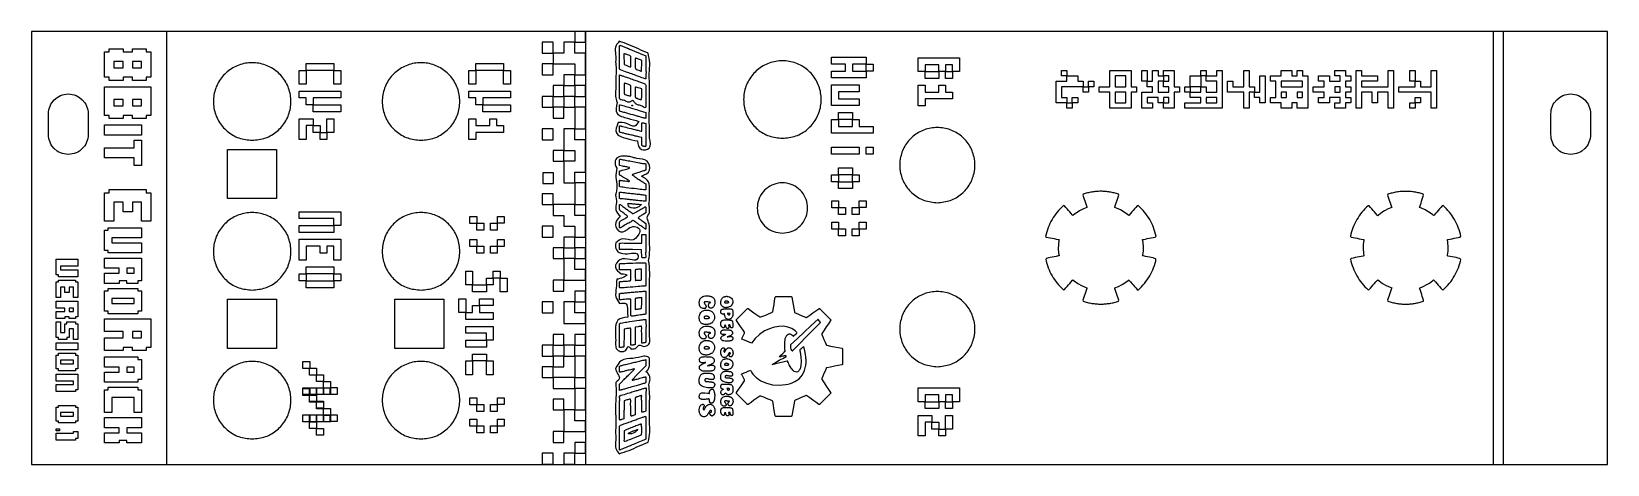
# Model space of a CAD drawing. Extents: x 9 to 137, y 10 to 46.
import ezdxf

# ---------------------------------------------------------------- set-up
doc = ezdxf.new("R2010")
doc.units = 0
doc.layers.add('Layer_1', color=7, linetype='CONTINUOUS')

msp = doc.modelspace()

# ---------------------------------------------------------------- linework, layer by layer
at = {"layer": 'Layer_1', "color": 1}
for p, q in [((19.74173, 45.61675), (8.70306, 45.61675)), ((8.70306, 45.61675), (8.70306, 10.29953)), ((19.74173, 10.29953), (19.74173, 45.61675)), ((52.998312, 45.616895), (52.998312, 44.734263)), ((53.88043, 45.616895), (52.998312, 45.616895)), ((53.88043, 44.734263), (53.88043, 45.616895)), ((137.20307, 45.61675), (53.88067, 45.61675)), ((53.88067, 45.61675), (53.88067, 10.29953)), ((128.7364, 45.61675), (127.87424, 45.61675)), ((127.87424, 45.61675), (127.87424, 10.29953)), ((128.7364, 10.29953), (128.7364, 45.61675)), ((137.20307, 10.29953), (137.20307, 45.61675)), ((14.659642, 41.88404), (14.659642, 43.957912)), ((14.659642, 43.957912), (15.037055, 43.957912)), ((15.037055, 43.957912), (15.037055, 44.217146)), ((15.037055, 44.217146), (16.169307, 44.217146)), ((16.169307, 44.217146), (16.169307, 43.957912)), ((16.169307, 43.957912), (16.924133, 43.957912)), ((16.924133, 43.957912), (16.924133, 44.217146)), ((16.924133, 44.217146), (18.056384, 44.217146)), ((18.056384, 44.217146), (18.056384, 43.957912)), ((18.056384, 43.957912), (18.433798, 43.957912)), ((18.433798, 43.957912), (18.433798, 41.88404)), ((51.233563, 44.734263), (50.351445, 44.734263)), ((50.351445, 44.734263), (50.351445, 43.852145)), ((50.351445, 43.852145), (51.233563, 43.852145)), ((51.233563, 43.852145), (51.233563, 44.734263)), ((52.116194, 43.852145), (51.233563, 43.852145)), ((51.233563, 43.852145), (51.233563, 42.97003)), ((52.998312, 44.734263), (52.116194, 44.734263)), ((52.116194, 44.734263), (52.116194, 43.852145)), ((52.998312, 44.734263), (53.88043, 44.734263)), ((52.998312, 43.852145), (52.998312, 44.734263)), ((53.88043, 43.852145), (52.998312, 43.852145)), ((53.88043, 42.97003), (53.88043, 43.852145)), ((56.61329, 44.81589), (56.61294, 44.81591)), ((56.66388, 44.49946), (56.66464, 44.49914)), ((57.00467, 43.79737), (57.01167, 43.38344)), ((57.05113, 43.79737), (57.00467, 43.79737)), ((57.86404, 44.0165), (58.78491, 43.63409)), ((16.169307, 43.18021), (15.414469, 43.18021)), ((15.414469, 43.18021), (15.414469, 42.661742)), ((15.414469, 42.661742), (16.169307, 42.661742)), ((16.169307, 42.661742), (16.169307, 43.18021)), ((17.678971, 43.18021), (16.924133, 43.18021)), ((16.924133, 43.18021), (16.924133, 42.661742)), ((16.924133, 42.661742), (17.678971, 42.661742)), ((17.678971, 42.661742), (17.678971, 43.18021)), ((30.534592, 42.449532), (31.098252, 42.449532)), ((30.534592, 41.322208), (30.534592, 42.449532)), ((31.098252, 43.013194), (33.352892, 43.013194)), ((31.098252, 42.449532), (31.098252, 43.013194)), ((33.352892, 42.449532), (31.098252, 42.449532)), ((31.098252, 42.449532), (31.098252, 41.322208)), ((33.352892, 43.013194), (33.352892, 42.449532)), ((33.352892, 42.449532), (33.916562, 42.449532)), ((33.352892, 41.322208), (33.352892, 42.449532)), ((33.916562, 42.449532), (33.916562, 41.322208)), ((44.370222, 42.449532), (44.933882, 42.449532)), ((44.370222, 41.322208), (44.370222, 42.449532)), ((44.933882, 43.013194), (47.188532, 43.013194)), ((44.933882, 42.449532), (44.933882, 43.013194)), ((47.188532, 42.449532), (44.933882, 42.449532)), ((44.933882, 42.449532), (44.933882, 41.322208)), ((47.188532, 43.013194), (47.188532, 42.449532)), ((47.188532, 42.449532), (47.752192, 42.449532)), ((47.188532, 41.322208), (47.188532, 42.449532)), ((47.752192, 42.449532), (47.752192, 41.322208)), ((51.233563, 42.97003), (50.351445, 42.97003)), ((50.351445, 42.97003), (50.351445, 42.087396)), ((51.233563, 42.97003), (52.116194, 42.97003)), ((51.233563, 42.087396), (51.233563, 42.97003)), ((52.116194, 42.97003), (52.998312, 42.97003)), ((52.998312, 42.97003), (52.998312, 42.087396)), ((53.88043, 42.087396), (53.88043, 42.97003)), ((57.56582, 43.16898), (57.5653, 43.16898)), ((57.99108, 43.43376), (57.99065, 43.43408)), ((58.45823, 43.25294), (58.35953, 43.29424)), ((58.45323, 42.82402), (58.45823, 43.25294)), ((58.78491, 43.63409), (58.79191, 42.87135)), ((73.944485, 43.518487), (76.764615, 43.518487)), ((73.944485, 42.95446), (73.944485, 43.518487)), ((75.072535, 42.95446), (73.944485, 42.95446)), ((75.072535, 42.390433), (75.072535, 42.95446)), ((76.764615, 42.95446), (75.636565, 42.95446)), ((75.636565, 42.95446), (75.636565, 42.390433)), ((76.764615, 43.518487), (76.764615, 42.95446)), ((76.764615, 42.95446), (77.328645, 42.95446)), ((76.764615, 42.390433), (76.764615, 42.95446)), ((77.328645, 42.95446), (77.328645, 42.390433)), ((81.00269, 43.469708), (84.35723, 43.469708)), ((81.00269, 42.351529), (81.00269, 43.469708)), ((82.67996, 42.910619), (81.56178, 42.910619)), ((81.56178, 42.910619), (81.56178, 42.351529)), ((82.67996, 42.351529), (82.67996, 42.910619)), ((83.79814, 42.910619), (83.23905, 42.910619)), ((83.23905, 42.910619), (83.23905, 42.351529)), ((83.79814, 42.351529), (83.79814, 42.910619)), ((84.35723, 43.469708), (84.35723, 42.351529)), ((92.69477, 42.426907), (93.1314, 42.426907)), ((92.69477, 41.990272), (92.69477, 42.426907)), ((93.1314, 42.426907), (93.1314, 41.990272)), ((96.62448, 42.426907), (98.37102, 42.426907)), ((96.62448, 41.117002), (96.62448, 42.426907)), ((98.37102, 42.426907), (98.37102, 41.117002)), ((99.24429, 41.553637), (99.24429, 42.426907)), ((99.24429, 42.426907), (99.68093, 42.426907)), ((99.68093, 42.426907), (99.68093, 41.553637)), ((100.11756, 42.426907), (100.5542, 42.426907)), ((100.11756, 41.553637), (100.11756, 42.426907)), ((100.5542, 42.426907), (100.5542, 41.990272)), ((100.99083, 41.990272), (100.99083, 42.426907)), ((100.99083, 42.426907), (101.8641, 42.426907)), ((101.8641, 42.426907), (101.8641, 41.117002)), ((104.04728, 42.426907), (104.48391, 42.426907)), ((104.04728, 41.990272), (104.04728, 42.426907)), ((104.48391, 42.426907), (104.48391, 41.990272)), ((105.35718, 42.426907), (105.79382, 42.426907)), ((105.35718, 41.990272), (105.35718, 42.426907)), ((105.79382, 42.426907), (105.79382, 39.370462)), ((107.54036, 42.426907), (107.97699, 42.426907)), ((107.54036, 41.117002), (107.54036, 42.426907)), ((107.97699, 42.426907), (107.97699, 41.117002)), ((110.5968, 42.426907), (111.47007, 42.426907)), ((110.5968, 41.990272), (110.5968, 42.426907)), ((111.47007, 42.426907), (111.47007, 41.990272)), ((111.90671, 41.990272), (111.90671, 42.426907)), ((111.90671, 42.426907), (112.34335, 42.426907)), ((112.34335, 42.426907), (112.34335, 41.990272)), ((114.96316, 42.426907), (115.83643, 42.426907)), ((114.96316, 41.990272), (114.96316, 42.426907)), ((115.83643, 42.426907), (115.83643, 41.990272)), ((116.7097, 39.370462), (116.7097, 42.426907)), ((116.7097, 42.426907), (117.14633, 42.426907)), ((117.14633, 42.426907), (117.14633, 41.990272)), ((119.32951, 41.117002), (119.32951, 42.426907)), ((119.32951, 42.426907), (119.76614, 42.426907)), ((119.76614, 42.426907), (119.76614, 39.370462)), ((121.07605, 42.426907), (121.51268, 42.426907)), ((121.07605, 41.553637), (121.07605, 42.426907)), ((121.51268, 42.426907), (121.51268, 41.553637)), ((122.82259, 42.426907), (123.25922, 42.426907)), ((122.82259, 41.117002), (122.82259, 42.426907)), ((123.25922, 42.426907), (123.25922, 39.370462)), ((15.037055, 41.88404), (14.659642, 41.88404)), ((15.037055, 41.624806), (15.037055, 41.88404)), ((16.169307, 41.624806), (15.037055, 41.624806)), ((16.924133, 41.88404), (16.169307, 41.88404)), ((16.169307, 41.88404), (16.169307, 41.624806)), ((16.924133, 41.624806), (16.924133, 41.88404)), ((18.056384, 41.624806), (16.924133, 41.624806)), ((18.433798, 41.88404), (18.056384, 41.88404)), ((18.056384, 41.88404), (18.056384, 41.624806)), ((31.098252, 41.322208), (30.534592, 41.322208)), ((33.916562, 41.322208), (33.352892, 41.322208)), ((44.933882, 41.322208), (44.370222, 41.322208)), ((47.752192, 41.322208), (47.188532, 41.322208)), ((50.351445, 42.087396), (51.233563, 42.087396)), ((52.116194, 41.20528), (51.233563, 41.20528)), ((51.233563, 41.20528), (51.233563, 40.323162)), ((52.998312, 42.087396), (52.116194, 42.087396)), ((52.116194, 42.087396), (52.116194, 41.20528)), ((52.116194, 41.20528), (52.998312, 41.20528)), ((52.116194, 40.323162), (52.116194, 41.20528)), ((52.998312, 42.087396), (53.88043, 42.087396)), ((52.998312, 41.20528), (52.998312, 42.087396)), ((52.998312, 41.20528), (52.998312, 40.323162)), ((53.88043, 41.20528), (52.998312, 41.20528)), ((53.88043, 40.323162), (53.88043, 41.20528)), ((56.64645, 41.09914), (56.64655, 42.07758)), ((56.64655, 42.07758), (56.69155, 42.06858)), ((57.05784, 41.39071), (57.05789, 41.3908)), ((58.78491, 41.75462), (58.73941, 41.76162)), ((58.79191, 41.93136), (58.78491, 41.75462)), ((59.09996, 41.41093), (59.10047, 41.41093)), ((73.944485, 41.826407), (73.944485, 42.390433)), ((73.944485, 42.390433), (75.072535, 42.390433)), ((76.764615, 41.826407), (73.944485, 41.826407)), ((73.944485, 41.26238), (76.200585, 41.26238)), ((73.944485, 39.5703), (73.944485, 41.26238)), ((75.636565, 42.390433), (76.764615, 42.390433)), ((76.200585, 41.26238), (76.200585, 40.698354)), ((76.764615, 42.390433), (76.764615, 41.826407)), ((77.328645, 42.390433), (76.764615, 42.390433)), ((81.56178, 42.351529), (81.00269, 42.351529)), ((81.00269, 41.233349), (81.56178, 41.233349)), ((81.00269, 39.55608), (81.00269, 41.233349)), ((81.56178, 42.351529), (82.67996, 42.351529)), ((81.56178, 41.792439), (81.56178, 42.351529)), ((82.67996, 41.792439), (81.56178, 41.792439)), ((81.56178, 41.233349), (81.56178, 40.67426)), ((83.23905, 42.351529), (82.67996, 42.351529)), ((82.67996, 42.351529), (82.67996, 41.792439)), ((82.67996, 40.67426), (82.67996, 41.233349)), ((82.67996, 41.233349), (83.23905, 41.233349)), ((83.23905, 42.351529), (83.79814, 42.351529)), ((83.23905, 41.792439), (83.23905, 42.351529)), ((83.79814, 41.792439), (83.23905, 41.792439)), ((83.23905, 41.233349), (83.23905, 40.67426)), ((84.35723, 42.351529), (83.79814, 42.351529)), ((83.79814, 42.351529), (83.79814, 41.792439)), ((92.25813, 39.807097), (92.25813, 41.553637)), ((92.25813, 41.553637), (93.1314, 41.553637)), ((93.1314, 41.990272), (92.69477, 41.990272)), ((93.1314, 41.990272), (94.00467, 41.990272)), ((93.1314, 41.553637), (93.1314, 41.990272)), ((94.00467, 41.990272), (94.00467, 41.553637)), ((94.00467, 41.553637), (94.44131, 41.553637)), ((94.44131, 41.553637), (94.44131, 41.117002)), ((94.87794, 41.553637), (95.31458, 41.553637)), ((94.87794, 41.117002), (94.87794, 41.553637)), ((95.31458, 41.553637), (95.31458, 41.117002)), ((97.06112, 41.990272), (97.06112, 41.117002)), ((97.93439, 41.990272), (97.06112, 41.990272)), ((97.93439, 41.117002), (97.93439, 41.990272)), ((99.68093, 41.553637), (99.24429, 41.553637)), ((99.68093, 41.117002), (99.68093, 41.553637)), ((99.68093, 41.553637), (100.11756, 41.553637)), ((100.5542, 41.990272), (100.99083, 41.990272)), ((100.5542, 41.553637), (100.5542, 40.680367)), ((100.99083, 41.553637), (100.5542, 41.553637)), ((100.99083, 41.990272), (100.99083, 41.553637)), ((101.42747, 41.990272), (100.99083, 41.990272)), ((100.99083, 41.553637), (101.42747, 41.553637)), ((100.99083, 41.117002), (100.99083, 41.553637)), ((101.42747, 41.553637), (101.42747, 41.990272)), ((103.17401, 41.990272), (104.04728, 41.990272)), ((103.17401, 41.117002), (103.17401, 41.990272)), ((104.48391, 41.990272), (104.04728, 41.990272)), ((104.04728, 41.990272), (104.04728, 41.117002)), ((104.48391, 41.553637), (104.48391, 41.990272)), ((104.48391, 41.990272), (105.35718, 41.990272)), ((105.35718, 41.553637), (104.48391, 41.553637)), ((105.35718, 40.680367), (105.35718, 41.553637)), ((106.23045, 40.680367), (106.23045, 41.553637)), ((106.23045, 41.553637), (106.66709, 41.553637)), ((106.66709, 41.553637), (106.66709, 41.117002)), ((108.85026, 41.990272), (109.2869, 41.990272)), ((108.85026, 40.680367), (108.85026, 41.990272)), ((109.2869, 41.990272), (109.2869, 39.807097)), ((109.72353, 41.553637), (109.72353, 41.990272)), ((109.72353, 41.990272), (110.5968, 41.990272)), ((110.16017, 41.553637), (109.72353, 41.553637)), ((110.16017, 40.243732), (110.16017, 41.553637)), ((110.5968, 41.553637), (110.5968, 41.117002)), ((112.34335, 41.553637), (110.5968, 41.553637)), ((111.47007, 41.990272), (111.90671, 41.990272)), ((112.34335, 41.990272), (112.77998, 41.990272)), ((112.34335, 41.117002), (112.34335, 41.553637)), ((112.77998, 41.990272), (112.77998, 39.370462)), ((113.65325, 41.553637), (113.65325, 41.990272)), ((113.65325, 41.990272), (114.52652, 41.990272)), ((114.08988, 41.553637), (113.65325, 41.553637)), ((114.08988, 41.117002), (114.08988, 41.553637)), ((114.52652, 41.990272), (114.52652, 41.553637)), ((114.52652, 41.553637), (115.39979, 41.553637)), ((115.39979, 41.990272), (114.96316, 41.990272)), ((115.39979, 41.553637), (115.39979, 41.990272)), ((115.83643, 41.990272), (116.27306, 41.990272)), ((116.27306, 41.553637), (115.83643, 41.553637)), ((115.83643, 41.553637), (115.83643, 41.117002)), ((116.27306, 41.990272), (116.27306, 41.553637)), ((117.14633, 41.990272), (118.45624, 41.990272)), ((118.45624, 41.553637), (117.14633, 41.553637)), ((117.14633, 41.553637), (117.14633, 41.117002)), ((118.45624, 41.990272), (118.45624, 41.553637)), ((121.51268, 41.553637), (121.07605, 41.553637)), ((121.51268, 41.117002), (121.51268, 41.553637)), ((121.51268, 41.553637), (121.94932, 41.553637)), ((121.94932, 41.553637), (121.94932, 41.117002)), ((14.659642, 38.773232), (14.659642, 41.106338)), ((14.659642, 41.106338), (18.433798, 41.106338)), ((16.169307, 40.069402), (15.414469, 40.069402)), ((15.414469, 40.069402), (15.414469, 39.550934)), ((16.169307, 39.550934), (16.169307, 40.069402)), ((17.678971, 40.069402), (16.924133, 40.069402)), ((16.924133, 40.069402), (16.924133, 39.550934)), ((17.678971, 39.550934), (17.678971, 40.069402)), ((18.433798, 41.106338), (18.433798, 38.773232)), ((30.534592, 40.758547), (33.916562, 40.758547)), ((30.534592, 40.194885), (30.534592, 40.758547)), ((31.098252, 40.194885), (30.534592, 40.194885)), ((31.098252, 39.631223), (31.098252, 40.194885)), ((33.916562, 40.194885), (31.661912, 40.194885)), ((31.661912, 40.194885), (31.661912, 39.631223)), ((33.916562, 40.758547), (33.916562, 40.194885)), ((44.370222, 40.758547), (47.752192, 40.758547)), ((44.370222, 40.194885), (44.370222, 40.758547)), ((44.933882, 40.194885), (44.370222, 40.194885)), ((44.933882, 39.631223), (44.933882, 40.194885)), ((47.752192, 40.194885), (45.497542, 40.194885)), ((45.497542, 40.194885), (45.497542, 39.631223)), ((47.752192, 40.758547), (47.752192, 40.194885)), ((51.233563, 40.323162), (50.351445, 40.323162)), ((50.351445, 40.323162), (50.351445, 39.44053)), ((51.233563, 39.44053), (51.233563, 40.323162)), ((51.233563, 40.323162), (52.116194, 40.323162)), ((52.998312, 40.323162), (52.116194, 40.323162)), ((52.116194, 40.323162), (52.116194, 39.44053)), ((52.998312, 40.323162), (53.88043, 40.323162)), ((52.998312, 39.44053), (52.998312, 40.323162)), ((57.51722, 40.36648), (57.57302, 40.36648)), ((57.57302, 40.36648), (57.57202, 40.73442)), ((57.73584, 40.00209), (57.65724, 39.95399)), ((57.77154, 39.96279), (57.73584, 40.00209)), ((57.94882, 41.08635), (57.94879, 41.08643)), ((58.45577, 40.93445), (58.37257, 40.96335)), ((58.45577, 40.54739), (58.45577, 40.93445)), ((76.200585, 40.698354), (74.508505, 40.698354)), ((74.508505, 40.698354), (74.508505, 40.134327)), ((74.508505, 40.134327), (76.200585, 40.134327)), ((76.200585, 40.134327), (76.200585, 39.5703)), ((81.56178, 40.67426), (82.67996, 40.67426)), ((83.79814, 40.11517), (81.56178, 40.11517)), ((81.56178, 40.11517), (81.56178, 39.55608)), ((83.23905, 40.67426), (83.79814, 40.67426)), ((83.79814, 40.67426), (83.79814, 40.11517)), ((94.44131, 41.117002), (92.69477, 41.117002)), ((92.69477, 41.117002), (92.69477, 40.243732)), ((92.69477, 40.243732), (93.1314, 40.243732)), ((93.1314, 40.243732), (93.1314, 39.807097)), ((93.56804, 40.243732), (94.00467, 40.243732)), ((93.56804, 39.807097), (93.56804, 40.243732)), ((94.00467, 40.243732), (94.00467, 39.807097)), ((94.44131, 41.117002), (94.87794, 41.117002)), ((94.44131, 40.680367), (94.44131, 41.117002)), ((94.87794, 40.680367), (94.44131, 40.680367)), ((94.87794, 41.117002), (94.87794, 40.680367)), ((95.31458, 41.117002), (94.87794, 41.117002)), ((95.75121, 40.680367), (95.75121, 41.117002)), ((95.75121, 41.117002), (96.62448, 41.117002)), ((96.62448, 40.680367), (95.75121, 40.680367)), ((96.62448, 39.370462), (96.62448, 40.680367)), ((97.06112, 41.117002), (97.93439, 41.117002)), ((97.06112, 40.680367), (97.06112, 39.807097)), ((97.93439, 40.680367), (97.06112, 40.680367)), ((97.93439, 39.807097), (97.93439, 40.680367)), ((98.37102, 41.117002), (98.80766, 41.117002)), ((98.80766, 40.680367), (98.37102, 40.680367)), ((98.37102, 40.680367), (98.37102, 39.370462)), ((98.80766, 41.117002), (98.80766, 40.680367)), ((99.24429, 39.370462), (99.24429, 40.680367)), ((99.24429, 40.680367), (100.11756, 40.680367)), ((100.11756, 41.117002), (99.68093, 41.117002)), ((100.5542, 40.243732), (99.68093, 40.243732)), ((99.68093, 40.243732), (99.68093, 39.807097)), ((100.11756, 40.680367), (100.11756, 41.117002)), ((100.5542, 40.680367), (101.42747, 40.680367)), ((100.5542, 39.807097), (100.5542, 40.243732)), ((101.42747, 41.117002), (100.99083, 41.117002)), ((100.99083, 40.243732), (100.99083, 39.807097)), ((101.42747, 40.243732), (100.99083, 40.243732)), ((101.42747, 40.680367), (101.42747, 41.117002)), ((101.42747, 39.807097), (101.42747, 40.243732)), ((101.8641, 41.117002), (102.30074, 41.117002)), ((102.30074, 40.680367), (101.8641, 40.680367)), ((101.8641, 40.680367), (101.8641, 39.370462)), ((102.30074, 41.117002), (102.30074, 40.680367)), ((102.73737, 40.680367), (102.73737, 41.117002)), ((102.73737, 41.117002), (103.17401, 41.117002)), ((103.17401, 40.680367), (102.73737, 40.680367)), ((104.04728, 41.117002), (103.17401, 41.117002)), ((103.17401, 41.117002), (103.17401, 40.680367)), ((103.17401, 40.243732), (103.17401, 40.680367)), ((103.17401, 40.680367), (104.04728, 40.680367)), ((104.04728, 40.243732), (103.17401, 40.243732)), ((104.04728, 40.680367), (104.04728, 41.117002)), ((104.04728, 41.117002), (104.48391, 41.117002)), ((104.04728, 39.807097), (104.04728, 40.243732)), ((104.48391, 41.117002), (104.48391, 40.680367)), ((104.48391, 40.680367), (105.35718, 40.680367)), ((104.48391, 40.243732), (104.48391, 39.807097)), ((105.35718, 40.243732), (104.48391, 40.243732)), ((105.35718, 39.807097), (105.35718, 40.243732)), ((107.54036, 40.680367), (106.23045, 40.680367)), ((106.66709, 41.117002), (107.54036, 41.117002)), ((107.54036, 39.370462), (107.54036, 40.680367)), ((107.97699, 41.117002), (108.41363, 41.117002)), ((108.41363, 40.680367), (107.97699, 40.680367)), ((107.97699, 40.680367), (107.97699, 39.370462)), ((108.41363, 41.117002), (108.41363, 40.680367)), ((108.41363, 40.243732), (108.41363, 40.680367)), ((108.41363, 40.680367), (108.85026, 40.680367)), ((108.85026, 40.243732), (108.41363, 40.243732)), ((108.85026, 39.807097), (108.85026, 40.243732)), ((109.72353, 39.807097), (109.72353, 40.243732)), ((109.72353, 40.243732), (110.16017, 40.243732)), ((110.5968, 41.117002), (112.34335, 41.117002)), ((110.5968, 40.680367), (110.5968, 40.243732)), ((111.03344, 40.680367), (110.5968, 40.680367)), ((110.5968, 40.243732), (111.03344, 40.243732)), ((111.03344, 40.243732), (111.03344, 40.680367)), ((111.90671, 40.680367), (111.90671, 40.243732)), ((112.34335, 40.680367), (111.90671, 40.680367)), ((111.90671, 40.243732), (112.34335, 40.243732)), ((112.34335, 40.243732), (112.34335, 40.680367)), ((113.21661, 40.680367), (113.21661, 41.117002)), ((113.21661, 41.117002), (114.08988, 41.117002)), ((114.08988, 40.680367), (113.21661, 40.680367)), ((113.65325, 39.807097), (113.65325, 40.243732)), ((113.65325, 40.243732), (114.08988, 40.243732)), ((114.08988, 40.243732), (114.08988, 40.680367)), ((115.39979, 40.243732), (114.52652, 40.243732)), ((114.52652, 40.243732), (114.52652, 39.807097)), ((114.96316, 41.117002), (114.96316, 40.680367)), ((115.39979, 41.117002), (114.96316, 41.117002)), ((114.96316, 40.680367), (115.39979, 40.680367)), ((115.39979, 40.680367), (115.39979, 41.117002)), ((115.39979, 39.807097), (115.39979, 40.243732)), ((115.83643, 41.117002), (116.27306, 41.117002)), ((116.27306, 40.680367), (115.83643, 40.680367)), ((115.83643, 40.680367), (115.83643, 40.243732)), ((115.83643, 40.243732), (116.27306, 40.243732)), ((116.27306, 41.117002), (116.27306, 40.680367)), ((116.27306, 40.243732), (116.27306, 39.807097)), ((117.14633, 41.117002), (119.32951, 41.117002)), ((118.0196, 40.680367), (117.14633, 40.680367)), ((117.14633, 40.680367), (117.14633, 39.370462)), ((118.0196, 39.807097), (118.0196, 40.680367)), ((119.32951, 40.680367), (118.45624, 40.680367)), ((118.45624, 40.680367), (118.45624, 39.807097)), ((119.32951, 39.370462), (119.32951, 40.680367)), ((120.20278, 40.680367), (120.20278, 41.117002)), ((120.20278, 41.117002), (121.51268, 41.117002)), ((122.82259, 40.680367), (120.20278, 40.680367)), ((121.51268, 40.243732), (121.94932, 40.243732)), ((121.51268, 39.807097), (121.51268, 40.243732)), ((121.94932, 41.117002), (122.82259, 41.117002)), ((121.94932, 40.243732), (121.94932, 39.807097)), ((122.82259, 39.370462), (122.82259, 40.680367)), ((15.037055, 38.773232), (14.659642, 38.773232)), ((15.037055, 38.513998), (15.037055, 38.773232)), ((15.414469, 39.550934), (16.169307, 39.550934)), ((16.924133, 38.773232), (16.169307, 38.773232)), ((16.169307, 38.773232), (16.169307, 38.513998)), ((16.924133, 39.550934), (17.678971, 39.550934)), ((16.924133, 38.513998), (16.924133, 38.773232)), ((18.433798, 38.773232), (18.056384, 38.773232)), ((18.056384, 38.773232), (18.056384, 38.513998)), ((31.661912, 39.631223), (31.098252, 39.631223)), ((31.661912, 39.631223), (33.916562, 39.631223)), ((31.661912, 39.067561), (31.661912, 39.631223)), ((33.916562, 39.067561), (31.661912, 39.067561)), ((33.916562, 39.631223), (33.916562, 39.067561)), ((45.497542, 39.631223), (44.933882, 39.631223)), ((45.497542, 39.631223), (47.752192, 39.631223)), ((45.497542, 39.067561), (45.497542, 39.631223)), ((47.752192, 39.067561), (45.497542, 39.067561)), ((47.752192, 39.631223), (47.752192, 39.067561)), ((50.351445, 39.44053), (51.233563, 39.44053)), ((52.116194, 39.44053), (51.233563, 39.44053)), ((51.233563, 39.44053), (51.233563, 38.558413)), ((51.233563, 38.558413), (52.116194, 38.558413)), ((52.116194, 39.44053), (52.998312, 39.44053)), ((52.116194, 38.558413), (52.116194, 39.44053)), ((52.998312, 39.44053), (52.998312, 38.558413)), ((53.88043, 39.44053), (52.998312, 39.44053)), ((52.998312, 38.558413), (52.998312, 37.675778)), ((53.88043, 38.558413), (53.88043, 39.44053)), ((53.88043, 37.675778), (53.88043, 38.558413)), ((56.64446, 39.55231), (56.65378, 39.63173)), ((56.65378, 39.63173), (56.70808, 39.62873)), ((57.65889, 39.61473), (57.65889, 39.61473)), ((58.24597, 39.1838), (58.78134, 39.02257)), ((58.78134, 39.02257), (58.78534, 38.78021)), ((76.200585, 39.5703), (73.944485, 39.5703)), ((74.508505, 39.006274), (75.636565, 39.006274)), ((74.508505, 38.442247), (74.508505, 39.006274)), ((75.636565, 39.006274), (75.636565, 38.442247)), ((81.56178, 39.55608), (81.00269, 39.55608)), ((93.1314, 39.807097), (92.25813, 39.807097)), ((93.1314, 39.807097), (93.56804, 39.807097)), ((93.1314, 39.370462), (93.1314, 39.807097)), ((93.56804, 39.370462), (93.1314, 39.370462)), ((94.00467, 39.807097), (93.56804, 39.807097)), ((93.56804, 39.807097), (93.56804, 39.370462)), ((98.37102, 39.370462), (96.62448, 39.370462)), ((97.06112, 39.807097), (97.93439, 39.807097)), ((100.11756, 39.370462), (99.24429, 39.370462)), ((99.68093, 39.807097), (100.11756, 39.807097)), ((100.11756, 39.807097), (100.11756, 39.370462)), ((100.99083, 39.807097), (100.5542, 39.807097)), ((100.99083, 39.370462), (100.99083, 39.807097)), ((100.99083, 39.807097), (101.42747, 39.807097)), ((101.8641, 39.370462), (100.99083, 39.370462)), ((102.73737, 39.370462), (102.73737, 39.807097)), ((102.73737, 39.807097), (104.04728, 39.807097)), ((105.79382, 39.370462), (102.73737, 39.370462)), ((104.48391, 39.807097), (105.35718, 39.807097)), ((107.97699, 39.370462), (107.54036, 39.370462)), ((109.2869, 39.807097), (108.85026, 39.807097)), ((110.5968, 39.807097), (109.72353, 39.807097)), ((110.5968, 39.370462), (110.5968, 39.807097)), ((111.47007, 39.370462), (110.5968, 39.370462)), ((111.90671, 39.807097), (111.47007, 39.807097)), ((111.47007, 39.807097), (111.47007, 39.370462)), ((111.90671, 39.370462), (111.90671, 39.807097)), ((112.77998, 39.370462), (111.90671, 39.370462)), ((114.52652, 39.807097), (113.65325, 39.807097)), ((114.96316, 39.370462), (114.96316, 39.807097)), ((114.96316, 39.807097), (115.39979, 39.807097)), ((115.83643, 39.370462), (114.96316, 39.370462)), ((116.27306, 39.807097), (115.83643, 39.807097)), ((115.83643, 39.807097), (115.83643, 39.370462)), ((117.14633, 39.370462), (116.7097, 39.370462)), ((118.45624, 39.807097), (118.0196, 39.807097)), ((119.76614, 39.370462), (119.32951, 39.370462)), ((121.07605, 39.807097), (121.51268, 39.807097)), ((121.07605, 39.370462), (121.07605, 39.807097)), ((121.51268, 39.370462), (121.07605, 39.370462)), ((121.94932, 39.807097), (121.51268, 39.807097)), ((121.51268, 39.807097), (121.51268, 39.370462)), ((123.25922, 39.370462), (122.82259, 39.370462)), ((14.659642, 37.170153), (14.659642, 37.99553)), ((14.659642, 37.99553), (17.66378, 37.99553)), ((16.169307, 38.513998), (15.037055, 38.513998)), ((18.056384, 38.513998), (16.924133, 38.513998)), ((17.66378, 37.99553), (17.66378, 37.170153)), ((30.534592, 38.5039), (31.661912, 38.5039)), ((30.534592, 36.812914), (30.534592, 38.5039)), ((31.661912, 37.940238), (31.098252, 37.940238)), ((31.098252, 37.940238), (31.098252, 36.812914)), ((31.661912, 38.5039), (31.661912, 37.940238)), ((31.661912, 37.940238), (32.225572, 37.940238)), ((31.661912, 37.376576), (31.661912, 37.940238)), ((32.225572, 37.376576), (31.661912, 37.376576)), ((32.225572, 37.940238), (32.225572, 37.376576)), ((32.225572, 37.376576), (32.789232, 37.376576)), ((32.225572, 36.812914), (32.225572, 37.376576)), ((32.789232, 38.5039), (33.352892, 38.5039)), ((32.789232, 37.376576), (32.789232, 38.5039)), ((33.352892, 37.376576), (32.789232, 37.376576)), ((32.789232, 37.376576), (32.789232, 36.812914)), ((33.352892, 38.5039), (33.352892, 37.376576)), ((44.370222, 38.5039), (44.933882, 38.5039)), ((44.370222, 36.812914), (44.370222, 38.5039)), ((44.933882, 38.5039), (44.933882, 37.940238)), ((44.933882, 37.940238), (46.061202, 37.940238)), ((47.188532, 37.376576), (44.933882, 37.376576)), ((44.933882, 37.376576), (44.933882, 36.812914)), ((46.061202, 37.940238), (46.061202, 38.5039)), ((46.061202, 38.5039), (46.624872, 38.5039)), ((46.624872, 38.5039), (46.624872, 37.940238)), ((46.624872, 37.940238), (47.188532, 37.940238)), ((47.188532, 37.940238), (47.188532, 37.376576)), ((50.351445, 37.675778), (50.351445, 36.793662)), ((51.233563, 37.675778), (50.351445, 37.675778)), ((51.233563, 36.793662), (51.233563, 37.675778)), ((52.998312, 37.675778), (52.116194, 37.675778)), ((52.116194, 37.675778), (52.116194, 36.793662)), ((52.998312, 37.675778), (53.88043, 37.675778)), ((52.998312, 36.793662), (52.998312, 37.675778)), ((58.40019, 37.49691), (58.45449, 37.48891)), ((58.45449, 37.48891), (58.45949, 37.82687)), ((58.47449, 38.17517), (58.47383, 38.17554)), ((58.72032, 38.13214), (58.78902, 38.11354)), ((58.78902, 38.11354), (58.78902, 37.20817)), ((73.944485, 38.442247), (74.508505, 38.442247)), ((73.944485, 37.314194), (73.944485, 38.442247)), ((77.328645, 37.314194), (73.944485, 37.314194)), ((75.636565, 38.442247), (74.508505, 38.442247)), ((74.508505, 38.442247), (74.508505, 37.878221)), ((74.508505, 37.878221), (75.636565, 37.878221)), ((75.636565, 37.878221), (75.636565, 38.442247)), ((75.636565, 38.442247), (76.200585, 38.442247)), ((76.200585, 38.442247), (76.200585, 37.878221)), ((76.200585, 37.878221), (77.328645, 37.878221)), ((77.328645, 37.878221), (77.328645, 37.314194)), ((17.66378, 37.170153), (14.659642, 37.170153)), ((14.659642, 35.313055), (14.659642, 36.138432)), ((14.659642, 36.138432), (17.062953, 36.138432)), ((17.062953, 36.138432), (17.062953, 36.757465)), ((17.062953, 36.757465), (17.66378, 36.757465)), ((17.66378, 36.757465), (17.66378, 34.694022)), ((31.098252, 36.812914), (30.534592, 36.812914)), ((32.789232, 36.812914), (32.225572, 36.812914)), ((44.933882, 36.812914), (44.370222, 36.812914)), ((50.351445, 36.793662), (51.233563, 36.793662)), ((52.116194, 36.793662), (52.116194, 35.911544)), ((53.88043, 36.793662), (52.998312, 36.793662)), ((53.88043, 35.911544), (53.88043, 36.793662)), ((58.45602, 36.95795), (58.30616, 37.00035)), ((58.45602, 36.6479), (58.45602, 36.95795)), ((58.45602, 36.33784), (58.45602, 36.6479)), ((58.49682, 36.30064), (58.45602, 36.33784)), ((73.944485, 36.186141), (76.200585, 36.186141)), ((73.944485, 35.622114), (73.944485, 36.186141)), ((76.200585, 36.186141), (76.200585, 35.622114)), ((76.764615, 36.186141), (77.328645, 36.186141)), ((76.764615, 35.622114), (76.764615, 36.186141)), ((77.328645, 36.186141), (77.328645, 35.622114)), ((17.062953, 35.313055), (14.659642, 35.313055)), ((17.062953, 34.694022), (17.062953, 35.313055)), ((52.116194, 35.911544), (51.233563, 35.911544)), ((51.233563, 35.911544), (51.233563, 35.028913)), ((51.233563, 35.028913), (52.116194, 35.028913)), ((52.116194, 35.911544), (52.998312, 35.911544)), ((52.116194, 35.028913), (52.116194, 35.911544)), ((52.998312, 35.028913), (52.116194, 35.028913)), ((52.116194, 35.028913), (52.116194, 34.146795)), ((52.998312, 35.911544), (52.998312, 35.028913)), ((53.88043, 35.028913), (53.88043, 35.911544)), ((53.88043, 34.146795), (53.88043, 35.028913)), ((56.64563, 34.67486), (56.64615, 34.91464)), ((56.68125, 35.20558), (56.6822, 35.2057)), ((57.06186, 35.45736), (57.06203, 35.45736)), ((76.200585, 35.622114), (73.944485, 35.622114)), ((77.328645, 35.622114), (76.764615, 35.622114)), ((17.66378, 34.694022), (17.062953, 34.694022)), ((50.390679, 34.09822), (50.390679, 33.216101)), ((51.272805, 34.09822), (50.390679, 34.09822)), ((51.272805, 33.216101), (51.272805, 34.09822)), ((52.116194, 34.146795), (52.116194, 33.264679)), ((52.998312, 33.264679), (52.998312, 34.146795)), ((52.998312, 34.146795), (53.88043, 34.146795)), ((56.89523, 34.63146), (56.64563, 34.67486)), ((73.944485, 33.930034), (74.508505, 33.930034)), ((73.944485, 33.366008), (73.944485, 33.930034)), ((74.508505, 34.494061), (75.636565, 34.494061)), ((74.508505, 33.930034), (74.508505, 34.494061)), ((75.636565, 33.930034), (74.508505, 33.930034)), ((74.508505, 33.930034), (74.508505, 33.366008)), ((75.636565, 34.494061), (75.636565, 33.930034)), ((75.636565, 33.930034), (76.200585, 33.930034)), ((75.636565, 33.366008), (75.636565, 33.930034)), ((76.200585, 33.930034), (76.200585, 33.366008)), ((14.659642, 30.13359), (14.659642, 32.466697)), ((14.659642, 32.466697), (15.037055, 32.466697)), ((15.037055, 32.466697), (15.037055, 32.72593)), ((15.037055, 32.72593), (18.056384, 32.72593)), ((18.056384, 32.72593), (18.056384, 32.466697)), ((18.056384, 32.466697), (18.433798, 32.466697)), ((18.433798, 32.466697), (18.433798, 30.13359)), ((51.233563, 32.382034), (50.351445, 32.382034)), ((50.351445, 32.382034), (50.351445, 31.49994)), ((50.390679, 33.216101), (51.272805, 33.216101)), ((51.233563, 31.49994), (51.233563, 32.382034)), ((52.116194, 33.264679), (52.998312, 33.264679)), ((52.998312, 33.264679), (52.998312, 32.382034)), ((53.88043, 33.264679), (52.998312, 33.264679)), ((52.998312, 32.382034), (52.998312, 31.49994)), ((53.88043, 32.382034), (53.88043, 33.264679)), ((53.88043, 31.49994), (53.88043, 32.382034)), ((56.64587, 32.96285), (56.64587, 33.22071)), ((56.70017, 32.94995), (56.64587, 32.96285)), ((56.69476, 32.519), (56.6951, 32.51852)), ((58.78686, 32.70297), (58.6246, 32.71327)), ((58.68366, 33.25336), (58.78186, 33.18516)), ((58.74924, 32.27202), (58.80354, 32.25912)), ((58.78186, 33.18516), (58.78886, 33.10346)), ((58.79186, 32.86213), (58.78686, 32.70297)), ((58.80354, 32.25912), (58.80354, 32.10357)), ((74.508505, 33.366008), (73.944485, 33.366008)), ((74.508505, 33.366008), (75.636565, 33.366008)), ((74.508505, 32.801981), (74.508505, 33.366008)), ((75.636565, 32.801981), (74.508505, 32.801981)), ((76.200585, 33.366008), (75.636565, 33.366008)), ((75.636565, 33.366008), (75.636565, 32.801981)), ((16.169307, 31.688995), (15.414469, 31.688995)), ((15.414469, 31.688995), (15.414469, 30.13359)), ((16.169307, 30.911293), (16.169307, 31.688995)), ((16.924133, 30.911293), (16.169307, 30.911293)), ((17.678971, 31.688995), (16.924133, 31.688995)), ((16.924133, 31.688995), (16.924133, 30.911293)), ((17.678971, 30.13359), (17.678971, 31.688995)), ((30.534592, 30.921213), (33.916562, 30.921213)), ((30.534592, 30.357551), (30.534592, 30.921213)), ((33.916562, 30.921213), (33.916562, 29.79389)), ((50.351445, 31.49994), (51.233563, 31.49994)), ((52.116194, 31.49994), (51.233563, 31.49994)), ((51.233563, 31.49994), (51.233563, 30.61782)), ((52.998312, 31.49994), (52.116194, 31.49994)), ((52.998312, 31.49994), (53.88043, 31.49994)), ((52.998312, 30.61782), (52.998312, 31.49994)), ((56.65938, 31.51851), (56.65945, 31.51857)), ((57.34623, 31.60487), (57.34623, 31.60487)), ((57.74262, 30.75062), (58.03769, 30.91701)), ((58.78454, 31.76772), (58.68119, 31.77672)), ((58.79354, 31.85812), (58.78454, 31.76772)), ((58.79113, 30.98575), (58.78613, 30.81729)), ((59.10253, 31.91494), (59.10153, 31.91494)), ((73.947014, 31.805305), (74.511507, 31.805305)), ((73.947014, 31.240812), (73.947014, 31.805305)), ((74.511507, 31.240812), (73.947014, 31.240812)), ((74.510666, 31.261089), (75.075159, 31.261089)), ((74.510666, 30.696597), (74.510666, 31.261089)), ((74.511507, 31.805305), (74.511507, 31.240812)), ((75.075159, 31.261089), (75.075159, 30.696597)), ((75.618534, 31.261089), (76.183026, 31.261089)), ((75.618534, 30.696597), (75.618534, 31.261089)), ((76.183026, 31.261089), (76.183026, 30.696597)), ((76.191904, 31.815023), (76.756396, 31.815023)), ((76.191904, 31.25053), (76.191904, 31.815023)), ((76.756396, 31.25053), (76.191904, 31.25053)), ((76.756396, 31.815023), (76.756396, 31.25053)), ((15.414469, 30.13359), (14.659642, 30.13359)), ((14.96005, 29.408778), (14.96005, 29.615122)), ((14.96005, 29.615122), (17.66378, 29.615122)), ((17.66378, 29.615122), (17.66378, 28.789746)), ((18.433798, 30.13359), (17.678971, 30.13359)), ((33.352892, 30.357551), (30.534592, 30.357551)), ((30.534592, 29.79389), (33.352892, 29.79389)), ((30.534592, 29.230228), (30.534592, 29.79389)), ((33.352892, 29.79389), (33.352892, 30.357551)), ((33.916562, 29.79389), (33.352892, 29.79389)), ((33.352892, 29.79389), (33.352892, 29.230228)), ((44.444426, 30.528785), (45.008919, 30.528785)), ((44.444426, 29.964292), (44.444426, 30.528785)), ((45.008919, 29.964292), (44.444426, 29.964292)), ((45.008078, 29.984569), (45.572571, 29.984569)), ((45.008078, 29.420077), (45.008078, 29.984569)), ((45.008919, 30.528785), (45.008919, 29.964292)), ((45.572571, 29.984569), (45.572571, 29.420077)), ((46.115946, 29.984569), (46.680438, 29.984569)), ((46.115946, 29.420077), (46.115946, 29.984569)), ((46.680438, 29.984569), (46.680438, 29.420077)), ((46.689316, 30.538503), (47.253808, 30.538503)), ((46.689316, 29.97401), (46.689316, 30.538503)), ((47.253808, 29.97401), (46.689316, 29.97401)), ((47.253808, 30.538503), (47.253808, 29.97401)), ((50.351445, 29.735169), (50.351445, 28.853049)), ((51.233563, 29.735169), (50.351445, 29.735169)), ((51.233563, 30.61782), (52.116194, 30.61782)), ((51.233563, 28.853049), (51.233563, 29.735169)), ((52.116194, 30.61782), (52.116194, 29.735169)), ((52.116194, 29.735169), (52.998312, 29.735169)), ((53.88043, 30.61782), (52.998312, 30.61782)), ((52.998312, 29.735169), (52.998312, 28.853049)), ((53.88043, 29.735169), (53.88043, 30.61782)), ((53.88043, 28.853049), (53.88043, 29.735169)), ((57.65422, 30.81422), (57.74262, 30.75062)), ((58.56444, 30.11757), (58.79647, 29.94705)), ((58.78613, 30.81729), (58.56703, 30.69172)), ((58.79647, 29.94705), (58.79647, 29.72692)), ((73.947014, 30.057165), (74.511507, 30.057165)), ((73.947014, 29.492672), (73.947014, 30.057165)), ((75.075159, 30.696597), (74.510666, 30.696597)), ((74.511507, 30.057165), (74.511507, 29.492672)), ((76.183026, 30.696597), (75.618534, 30.696597)), ((76.191904, 30.066883), (76.756396, 30.066883)), ((76.191904, 29.50239), (76.191904, 30.066883)), ((76.756396, 30.066883), (76.756396, 29.50239)), ((14.659642, 27.758025), (14.659642, 29.408778)), ((14.659642, 29.408778), (14.96005, 29.408778)), ((17.66378, 28.789746), (15.26047, 28.789746)), ((15.26047, 28.789746), (15.26047, 28.377057)), ((15.26047, 28.377057), (17.66378, 28.377057)), ((17.66378, 28.377057), (17.66378, 27.551681)), ((33.352892, 29.230228), (30.534592, 29.230228)), ((30.534592, 28.666566), (33.916562, 28.666566)), ((30.534592, 26.975581), (30.534592, 28.666566)), ((33.916562, 28.666566), (33.916562, 26.975581)), ((44.444426, 28.638904), (45.008919, 28.638904)), ((44.444426, 28.074411), (44.444426, 28.638904)), ((45.572571, 29.420077), (45.008078, 29.420077)), ((45.008919, 28.638904), (45.008919, 28.074411)), ((46.680438, 29.420077), (46.115946, 29.420077)), ((46.689316, 28.648622), (47.253808, 28.648622)), ((46.689316, 28.084129), (46.689316, 28.648622)), ((47.253808, 28.648622), (47.253808, 28.084129)), ((50.351445, 28.853049), (51.233563, 28.853049)), ((52.998312, 28.853049), (52.116194, 28.853049)), ((52.116194, 28.853049), (52.116194, 27.970425)), ((52.998312, 28.853049), (53.88043, 28.853049)), ((52.998312, 27.970425), (52.998312, 28.853049)), ((56.65814, 28.35604), (56.65814, 28.35654)), ((58.4079, 28.35454), (58.456, 28.36254)), ((58.45572, 29.04945), (58.62212, 29.04945)), ((58.456, 28.70618), (58.45572, 29.04945)), ((58.456, 28.36254), (58.456, 28.70618)), ((58.62212, 29.04945), (58.78903, 29.04945)), ((58.78903, 29.04945), (58.79203, 28.41022)), ((74.511507, 29.492672), (73.947014, 29.492672)), ((74.510666, 29.512949), (75.075159, 29.512949)), ((74.510666, 28.948457), (74.510666, 29.512949)), ((75.075159, 28.948457), (74.510666, 28.948457)), ((75.075159, 29.512949), (75.075159, 28.948457)), ((75.618534, 29.512949), (76.183026, 29.512949)), ((75.618534, 28.948457), (75.618534, 29.512949)), ((76.183026, 28.948457), (75.618534, 28.948457)), ((76.183026, 29.512949), (76.183026, 28.948457)), ((76.756396, 29.50239), (76.191904, 29.50239)), ((10.71677, 25.76163), (10.71677, 27.04062)), ((10.71677, 27.04062), (12.4745, 27.04062)), ((12.4745, 27.04062), (12.4745, 26.47218)), ((14.96005, 27.758025), (14.659642, 27.758025)), ((14.659642, 26.313615), (14.659642, 27.138991)), ((14.659642, 27.138991), (17.66378, 27.138991)), ((14.96005, 27.551681), (14.96005, 27.758025)), ((17.66378, 27.551681), (14.96005, 27.551681)), ((17.66378, 27.138991), (17.66378, 25.281894)), ((32.225572, 28.102904), (31.098252, 28.102904)), ((31.098252, 28.102904), (31.098252, 26.975581)), ((32.225572, 27.539243), (32.225572, 28.102904)), ((32.789232, 27.539243), (32.225572, 27.539243)), ((33.352892, 28.102904), (32.789232, 28.102904)), ((32.789232, 28.102904), (32.789232, 27.539243)), ((33.352892, 26.975581), (33.352892, 28.102904)), ((45.008919, 28.074411), (44.444426, 28.074411)), ((45.008078, 28.094688), (45.572571, 28.094688)), ((45.008078, 27.530196), (45.008078, 28.094688)), ((45.572571, 27.530196), (45.008078, 27.530196)), ((45.572571, 28.094688), (45.572571, 27.530196)), ((46.115946, 28.094688), (46.680438, 28.094688)), ((46.115946, 27.530196), (46.115946, 28.094688)), ((46.680438, 27.530196), (46.115946, 27.530196)), ((46.680438, 28.094688), (46.680438, 27.530196)), ((47.253808, 28.084129), (46.689316, 28.084129)), ((52.116194, 27.970425), (51.233563, 27.970425)), ((51.233563, 27.970425), (51.233563, 27.088304)), ((51.233563, 27.088304), (52.116194, 27.088304)), ((52.116194, 27.970425), (52.998312, 27.970425)), ((52.116194, 27.088304), (52.116194, 27.970425)), ((52.998312, 27.088304), (52.116194, 27.088304)), ((52.116194, 27.088304), (52.116194, 26.206183)), ((52.998312, 27.970425), (52.998312, 27.088304)), ((53.88043, 27.970425), (52.998312, 27.970425)), ((52.998312, 27.088304), (53.88043, 27.088304)), ((52.998312, 26.206183), (52.998312, 27.088304)), ((53.88043, 27.088304), (53.88043, 27.970425)), ((56.64672, 27.84807), (56.64724, 28.09455)), ((56.81674, 27.84007), (56.64672, 27.84807)), ((58.43886, 27.81397), (57.7128, 27.82297)), ((58.44786, 27.55454), (58.43886, 27.81397)), ((10.89285, 25.76163), (10.71677, 25.76163)), ((10.89285, 25.61952), (10.89285, 25.76163)), ((12.4745, 26.47218), (11.0685, 26.47218)), ((11.0685, 26.47218), (11.0685, 26.18796)), ((11.0685, 26.18796), (12.4745, 26.18796)), ((12.4745, 26.18796), (12.4745, 25.61952)), ((15.861298, 26.313615), (14.659642, 26.313615)), ((14.659642, 25.075549), (14.659642, 25.900926)), ((14.659642, 25.900926), (15.861298, 25.900926)), ((15.861298, 25.900926), (15.861298, 26.313615)), ((17.062953, 26.313615), (16.462125, 26.313615)), ((16.462125, 26.313615), (16.462125, 25.900926)), ((16.462125, 25.900926), (17.062953, 25.900926)), ((17.062953, 25.900926), (17.062953, 26.313615)), ((31.098252, 26.975581), (30.534592, 26.975581)), ((30.534592, 25.848257), (31.098252, 25.848257)), ((30.534592, 25.284596), (30.534592, 25.848257)), ((31.098252, 26.411919), (33.352892, 26.411919)), ((31.098252, 25.848257), (31.098252, 26.411919)), ((33.352892, 25.848257), (31.098252, 25.848257)), ((31.098252, 25.848257), (31.098252, 25.284596)), ((33.916562, 26.975581), (33.352892, 26.975581)), ((33.352892, 26.411919), (33.352892, 25.848257)), ((33.352892, 25.848257), (33.916562, 25.848257)), ((33.352892, 25.284596), (33.352892, 25.848257)), ((33.916562, 25.848257), (33.916562, 25.284596)), ((44.102952, 26.072849), (44.666612, 26.072849)), ((44.102952, 24.945526), (44.102952, 26.072849)), ((44.666612, 26.072849), (44.666612, 24.945526)), ((46.357592, 26.072849), (46.921262, 26.072849)), ((46.357592, 25.509188), (46.357592, 26.072849)), ((46.921262, 26.072849), (46.921262, 25.509188)), ((52.116194, 26.206183), (52.116194, 25.32356)), ((53.88043, 26.206183), (52.998312, 26.206183)), ((53.88043, 25.32356), (53.88043, 26.206183)), ((56.64678, 26.67524), (56.68808, 26.68324)), ((56.64678, 26.42566), (56.64678, 26.67524)), ((56.64678, 26.17605), (56.64678, 26.42566)), ((56.68448, 26.16705), (56.64678, 26.17605)), ((57.98908, 26.19986), (57.91728, 26.18586)), ((57.91728, 26.18586), (57.92758, 25.75385)), ((58.43712, 26.23206), (58.2485, 26.22306)), ((58.44765, 25.90863), (58.43712, 26.23206)), ((58.76341, 26.75144), (58.7632, 26.75089)), ((10.71677, 23.91472), (10.71677, 25.19371)), ((10.71677, 25.19371), (10.89285, 25.19371)), ((12.4745, 25.61952), (10.89285, 25.61952)), ((10.89285, 25.19371), (10.89285, 25.3353)), ((10.89285, 25.3353), (12.29885, 25.3353)), ((11.41978, 24.76738), (11.0685, 24.76738)), ((11.0685, 24.76738), (11.0685, 23.91472)), ((11.41978, 24.34105), (11.41978, 24.76738)), ((12.12321, 24.76738), (11.77148, 24.76738)), ((11.77148, 24.76738), (11.77148, 24.34105)), ((12.12321, 23.91472), (12.12321, 24.76738)), ((12.29885, 25.3353), (12.29885, 25.19371)), ((12.29885, 25.19371), (12.4745, 25.19371)), ((12.4745, 25.19371), (12.4745, 23.91472)), ((15.861298, 25.075549), (14.659642, 25.075549)), ((14.659642, 22.805764), (14.659642, 24.456517)), ((14.659642, 24.456517), (14.96005, 24.456517)), ((14.96005, 24.456517), (14.96005, 24.662862)), ((14.96005, 24.662862), (17.363372, 24.662862)), ((16.462125, 25.281894), (15.861298, 25.281894)), ((15.861298, 25.281894), (15.861298, 25.075549)), ((16.462125, 25.075549), (16.462125, 25.281894)), ((17.363372, 25.075549), (16.462125, 25.075549)), ((17.66378, 25.281894), (17.363372, 25.281894)), ((17.363372, 25.281894), (17.363372, 25.075549)), ((17.363372, 24.662862), (17.363372, 24.456517)), ((17.363372, 24.456517), (17.66378, 24.456517)), ((17.66378, 24.456517), (17.66378, 22.805764)), ((31.098252, 25.284596), (30.534592, 25.284596)), ((31.098252, 25.284596), (33.352892, 25.284596)), ((31.098252, 24.720934), (31.098252, 25.284596)), ((33.352892, 24.720934), (31.098252, 24.720934)), ((33.916562, 25.284596), (33.352892, 25.284596)), ((33.352892, 25.284596), (33.352892, 24.720934)), ((44.666612, 24.945526), (44.102952, 24.945526)), ((44.666612, 24.945526), (45.793932, 24.945526)), ((44.666612, 24.381864), (44.666612, 24.945526)), ((45.793932, 24.945526), (45.793932, 25.509188)), ((45.793932, 25.509188), (46.357592, 25.509188)), ((46.357592, 24.945526), (45.793932, 24.945526)), ((45.793932, 24.945526), (45.793932, 24.381864)), ((46.357592, 25.509188), (46.357592, 24.945526)), ((46.921262, 25.509188), (46.357592, 25.509188)), ((46.921262, 25.509188), (47.484922, 25.509188)), ((46.921262, 24.381864), (46.921262, 25.509188)), ((47.484922, 25.509188), (47.484922, 24.381864)), ((52.116194, 25.32356), (51.233563, 25.32356)), ((51.233563, 25.32356), (51.233563, 24.441439)), ((51.233563, 24.441439), (52.116194, 24.441439)), ((52.116194, 25.32356), (52.998312, 25.32356)), ((52.116194, 24.441439), (52.116194, 25.32356)), ((52.998312, 25.32356), (53.88043, 25.32356)), ((52.998312, 24.441439), (52.998312, 23.559318)), ((53.88043, 24.441439), (52.998312, 24.441439)), ((53.88043, 23.559318), (53.88043, 24.441439)), ((58.39265, 25.34764), (58.43765, 25.35464)), ((58.43765, 25.35464), (58.44765, 25.46989)), ((58.64774, 24.43458), (58.78903, 24.44353)), ((58.7846, 24.86523), (58.7324, 24.85823)), ((58.7916, 25.60937), (58.7846, 24.86523)), ((58.78903, 24.44353), (58.78603, 23.50561)), ((11.0685, 23.91472), (10.71677, 23.91472)), ((10.71677, 23.06257), (10.71677, 23.6305)), ((10.71677, 23.6305), (12.4745, 23.6305)), ((11.77148, 24.34105), (11.41978, 24.34105)), ((12.4745, 23.91472), (12.12321, 23.91472)), ((12.4745, 23.6305), (12.4745, 22.35202)), ((17.062953, 23.837485), (15.26047, 23.837485)), ((15.26047, 23.837485), (15.26047, 23.424797)), ((15.26047, 23.424797), (17.062953, 23.424797)), ((17.062953, 23.424797), (17.062953, 23.837485)), ((43.539282, 22.690879), (43.539282, 23.818202)), ((43.539282, 23.818202), (44.102952, 23.818202)), ((44.102952, 23.818202), (44.102952, 22.690879)), ((45.793932, 24.381864), (44.666612, 24.381864)), ((44.666612, 23.254541), (45.230272, 23.254541)), ((44.666612, 22.690879), (44.666612, 23.254541)), ((45.230272, 23.818202), (46.357592, 23.818202)), ((45.230272, 23.254541), (45.230272, 23.818202)), ((46.357592, 23.254541), (45.230272, 23.254541)), ((45.230272, 23.254541), (45.230272, 22.690879)), ((46.357592, 23.818202), (46.357592, 23.254541)), ((47.484922, 24.381864), (46.921262, 24.381864)), ((50.351445, 23.559318), (50.351445, 22.676695)), ((51.233563, 23.559318), (50.351445, 23.559318)), ((51.233563, 22.676695), (51.233563, 23.559318)), ((52.998312, 23.559318), (52.116194, 23.559318)), ((52.116194, 23.559318), (52.116194, 22.676695)), ((52.998312, 23.559318), (53.88043, 23.559318)), ((52.998312, 22.676695), (52.998312, 23.559318)), ((56.64627, 24.24033), (56.70057, 24.25323)), ((56.64627, 23.98244), (56.64627, 24.24033)), ((57.55836, 23.79067), (57.47206, 23.79067)), ((57.56036, 23.62843), (57.55836, 23.79067)), ((57.97564, 23.84794), (57.92034, 23.82774)), ((57.92034, 23.82774), (57.92034, 23.39057)), ((57.92034, 23.39057), (57.92034, 22.95337)), ((58.45572, 23.90974), (58.39422, 23.90374)), ((58.45571, 23.57578), (58.45572, 23.90974)), ((58.78603, 23.50561), (58.78203, 22.56716)), ((64.065542, 23.526273), (64.036942, 23.546413)), ((65.123429, 23.133772), (65.122193, 23.132205)), ((65.123373, 23.135341), (65.123429, 23.133772)), ((65.212429, 23.522274), (65.213665, 23.522274)), ((65.212431, 23.522274), (65.212429, 23.522274)), ((69.190022, 23.064624), (69.243476, 23.357486)), ((69.243476, 23.357486), (69.296927, 23.650349)), ((69.296927, 23.650349), (69.350377, 23.943211)), ((69.350377, 23.943211), (69.358409, 23.963785)), ((69.358409, 23.963785), (69.37309, 23.980539)), ((69.37309, 23.980539), (69.392314, 23.99183)), ((69.392314, 23.99183), (69.41394, 23.995977)), ((69.41394, 23.995977), (69.717682, 23.996307)), ((69.717682, 23.996307), (70.021423, 23.996636)), ((70.021423, 23.996636), (70.325165, 23.996965)), ((70.325165, 23.996965), (70.628907, 23.997294)), ((70.628907, 23.997294), (70.650434, 23.993212)), ((70.650434, 23.993212), (70.669592, 23.981724)), ((70.669592, 23.981724), (70.684273, 23.964706)), ((70.684273, 23.964706), (70.692436, 23.944067)), ((70.692436, 23.944067), (70.747335, 23.643795)), ((70.747335, 23.643795), (70.802231, 23.343523)), ((70.802231, 23.343523), (70.85713, 23.043251)), ((11.41978, 23.06257), (10.71677, 23.06257)), ((10.71677, 22.20991), (10.71677, 22.77835)), ((10.71677, 22.77835), (11.41978, 22.77835)), ((11.41978, 22.20991), (10.71677, 22.20991)), ((10.71677, 20.64722), (10.71677, 21.92569)), ((10.71677, 21.92569), (11.0685, 21.92569)), ((11.0685, 21.92569), (11.0685, 21.07354)), ((11.41978, 22.77835), (11.41978, 23.06257)), ((11.77148, 22.35202), (11.41978, 22.35202)), ((11.41978, 22.35202), (11.41978, 22.20991)), ((11.59585, 21.78358), (11.59585, 21.92569)), ((11.59585, 21.92569), (12.29885, 21.92569)), ((12.12321, 23.06257), (11.77148, 23.06257)), ((11.77148, 23.06257), (11.77148, 22.77835)), ((11.77148, 22.77835), (12.12321, 22.77835)), ((11.77148, 22.20991), (11.77148, 22.35202)), ((12.29885, 22.20991), (11.77148, 22.20991)), ((12.12321, 22.77835), (12.12321, 23.06257)), ((12.4745, 22.35202), (12.29885, 22.35202)), ((12.29885, 22.35202), (12.29885, 22.20991)), ((12.29885, 21.92569), (12.29885, 21.78358)), ((14.96005, 22.805764), (14.659642, 22.805764)), ((14.659642, 21.149794), (14.659642, 22.186731)), ((14.659642, 22.186731), (18.433798, 22.186731)), ((14.96005, 22.59942), (14.96005, 22.805764)), ((17.363372, 22.59942), (14.96005, 22.59942)), ((17.66378, 22.805764), (17.363372, 22.805764)), ((17.363372, 22.805764), (17.363372, 22.59942)), ((18.433798, 22.186731), (18.433798, 19.853625)), ((44.102952, 22.690879), (43.539282, 22.690879)), ((44.102952, 22.127217), (44.102952, 22.690879)), ((44.102952, 22.690879), (44.666612, 22.690879)), ((46.357592, 22.127217), (44.102952, 22.127217)), ((45.230272, 22.690879), (46.357592, 22.690879)), ((46.357592, 22.690879), (46.357592, 22.127217)), ((50.351445, 22.676695), (51.233563, 22.676695)), ((52.116194, 22.676695), (52.116194, 21.794573)), ((53.88043, 22.676695), (52.998312, 22.676695)), ((53.88043, 21.794573), (53.88043, 22.676695)), ((57.92034, 22.95337), (57.97464, 22.96137)), ((58.78203, 22.56716), (58.73863, 22.55716)), ((58.74089, 22.13517), (58.74046, 22.13515)), ((58.74046, 22.13515), (58.78546, 22.13515)), ((58.78546, 22.13515), (58.79446, 21.81839)), ((63.542749, 22.262079), (63.542761, 22.262086)), ((63.542761, 22.262086), (63.54435, 22.262086)), ((63.557071, 23.01674), (63.555481, 23.01674)), ((63.557003, 23.016747), (63.557071, 23.01674)), ((65.311236, 23.006175), (65.575741, 23.006175)), ((65.523891, 22.518979), (65.522657, 22.51741)), ((65.746374, 22.215067), (65.745138, 22.216633)), ((65.746317, 22.216646), (65.746374, 22.215067)), ((65.856376, 21.983613), (65.877397, 21.722)), ((66.173663, 22.087226), (66.179193, 22.109247)), ((66.17498, 22.064447), (66.173663, 22.087226)), ((66.183538, 22.043776), (66.17498, 22.064447)), ((66.179193, 22.109247), (66.191373, 22.127681)), ((66.344259, 21.805667), (66.183538, 22.043776)), ((66.191373, 22.127681), (66.406268, 22.346197)), ((66.406268, 22.346197), (66.62116, 22.564713)), ((66.62116, 22.564713), (66.836055, 22.783226)), ((66.836055, 22.783226), (67.050947, 23.001743)), ((67.050947, 23.001743), (67.068986, 23.014185)), ((67.068986, 23.014185), (67.090481, 23.019979)), ((67.090481, 23.019979), (67.1127, 23.018662)), ((67.1127, 23.018662), (67.132812, 23.009807)), ((67.132812, 23.009807), (67.371184, 22.843408)), ((67.371184, 22.843408), (67.609552, 22.677013)), ((67.609552, 22.677013), (67.847924, 22.510614)), ((67.847924, 22.510614), (68.086292, 22.344216)), ((68.086292, 22.344216), (68.106832, 22.33411)), ((68.106832, 22.33411), (68.130796, 22.329403)), ((68.130796, 22.329403), (68.155286, 22.33039)), ((68.155286, 22.33039), (68.177341, 22.337237)), ((68.177341, 22.337237), (68.402105, 22.428539)), ((68.402105, 22.428539), (68.626872, 22.519838)), ((68.626872, 22.519838), (68.851635, 22.61114)), ((68.851635, 22.61114), (69.076399, 22.702438)), ((69.076399, 22.702438), (69.096874, 22.713037)), ((69.096874, 22.713037), (69.115044, 22.729496)), ((69.115044, 22.729496), (69.128935, 22.74974)), ((69.128935, 22.74974), (69.136572, 22.771761)), ((69.136572, 22.771761), (69.190022, 23.064624)), ((70.85713, 23.043251), (70.912026, 22.742979)), ((70.912026, 22.742979), (70.919662, 22.720562)), ((70.919662, 22.720562), (70.933389, 22.699528)), ((70.933389, 22.699528), (70.951361, 22.682247)), ((70.951361, 22.682247), (70.971737, 22.671121)), ((70.971737, 22.671121), (71.1829, 22.579315)), ((71.1829, 22.579315), (71.394059, 22.48751)), ((71.394059, 22.48751), (71.605221, 22.395704)), ((71.605221, 22.395704), (71.816381, 22.303899)), ((71.816381, 22.303899), (71.838303, 22.296558)), ((71.838303, 22.296558), (71.86286, 22.294912)), ((71.86286, 22.294912), (71.887054, 22.299027)), ((71.887054, 22.299027), (71.90789, 22.308935)), ((71.90789, 22.308935), (72.15854, 22.484126)), ((72.15854, 22.484126), (72.40919, 22.659317)), ((72.83265, 22.152675), (72.273924, 21.626102)), ((72.40919, 22.659317), (72.659839, 22.834504)), ((72.469944, 21.311484), (73.04035, 21.894448)), ((72.659839, 22.834504), (72.910489, 23.009695)), ((72.884541, 22.088125), (72.83265, 22.152675)), ((72.936431, 22.023574), (72.884541, 22.088125)), ((72.910489, 23.009695), (72.930437, 23.018583)), ((72.930437, 23.018583), (72.952689, 23.0199)), ((72.988318, 21.959024), (72.936431, 22.023574)), ((72.952689, 23.0199), (72.974315, 23.014106)), ((72.974315, 23.014106), (72.992354, 23.001631)), ((73.040208, 21.894474), (72.988318, 21.959024)), ((72.992354, 23.001631), (73.207127, 22.783114)), ((73.040343, 21.894448), (73.040208, 21.894474)), ((73.040347, 21.894448), (73.040343, 21.894448)), ((73.04035, 21.894448), (73.040347, 21.894448)), ((73.040347, 21.894448), (73.040347, 21.894448)), ((73.207127, 22.783114), (73.421904, 22.564598)), ((73.421904, 22.564598), (73.636678, 22.346082)), ((73.636678, 22.346082), (73.851451, 22.127566)), ((73.858002, 22.045175), (73.683077, 21.785719)), ((73.851451, 22.127566), (73.863597, 22.109099)), ((73.866758, 22.065287), (73.858002, 22.045175)), ((73.863597, 22.109099), (73.868733, 22.087473)), ((73.868733, 22.087473), (73.866758, 22.065287)), ((10.89285, 20.64722), (10.71677, 20.64722)), ((10.89285, 20.50511), (10.89285, 20.64722)), ((11.0685, 21.07354), (11.41978, 21.07354)), ((11.41978, 21.07354), (11.41978, 21.78358)), ((11.41978, 21.78358), (11.59585, 21.78358)), ((11.77148, 20.64722), (11.59585, 20.64722)), ((11.59585, 20.64722), (11.59585, 20.50511)), ((12.12321, 21.35725), (11.77148, 21.35725)), ((11.77148, 21.35725), (11.77148, 20.64722)), ((12.12321, 20.50511), (12.12321, 21.35725)), ((12.29885, 21.78358), (12.4745, 21.78358)), ((12.4745, 21.78358), (12.4745, 20.50511)), ((16.169307, 21.149794), (14.659642, 21.149794)), ((14.659642, 19.594391), (14.659642, 20.631327)), ((14.659642, 20.631327), (16.169307, 20.631327)), ((16.169307, 20.631327), (16.169307, 21.149794)), ((17.678971, 21.149794), (16.924133, 21.149794)), ((16.924133, 21.149794), (16.924133, 20.631327)), ((16.924133, 20.631327), (17.678971, 20.631327)), ((17.678971, 20.631327), (17.678971, 21.149794)), ((44.102952, 21.563555), (46.357592, 21.563555)), ((44.102952, 20.999894), (44.102952, 21.563555)), ((45.793932, 20.999894), (44.102952, 20.999894)), ((45.793932, 20.436232), (45.793932, 20.999894)), ((46.357592, 21.563555), (46.357592, 20.436232)), ((51.233563, 20.912453), (51.233563, 20.029829)), ((52.116194, 20.912453), (51.233563, 20.912453)), ((52.116194, 21.794573), (52.998312, 21.794573)), ((52.116194, 20.029829), (52.116194, 20.912453)), ((52.998312, 21.794573), (53.88043, 21.794573)), ((53.88043, 20.912453), (52.998312, 20.912453)), ((52.998312, 20.912453), (52.998312, 20.029829)), ((53.88043, 20.029829), (53.88043, 20.912453)), ((56.64695, 19.83041), (56.64695, 20.80813)), ((57.03005, 21.33363), (57.02205, 20.97604)), ((57.15304, 21.36153), (57.03005, 21.33363)), ((57.57608, 20.02673), (57.57108, 20.71557)), ((57.92203, 20.65222), (57.91303, 20.07653)), ((57.93543, 21.49348), (57.93343, 21.36069)), ((58.17159, 21.53638), (57.93543, 21.49348)), ((63.428363, 21.762634), (63.426773, 21.76062)), ((63.42842, 21.764639), (63.428363, 21.762634)), ((64.065542, 21.04679), (64.036942, 21.066931)), ((65.506683, 21.400844), (65.506591, 21.400843)), ((66.504976, 21.567562), (66.344259, 21.805667)), ((66.665697, 21.329454), (66.504976, 21.567562)), ((66.6035, 20.559973), (66.609129, 20.580447)), ((66.609129, 20.580447), (66.66439, 20.685311)), ((66.66439, 20.685311), (66.719648, 20.790174)), ((66.826414, 21.091345), (66.665697, 21.329454)), ((66.719648, 20.790174), (66.774909, 20.895038)), ((66.774909, 20.895038), (66.830166, 20.999902)), ((66.836157, 21.070443), (66.826414, 21.091345)), ((66.830166, 20.999902), (66.838165, 21.021627)), ((66.84014, 21.046183), (66.836157, 21.070443)), ((66.838165, 21.021627), (66.84014, 21.046183)), ((67.694475, 20.576971), (67.405078, 20.194113)), ((68.05274, 20.911032), (67.694475, 20.576971)), ((68.472662, 21.188664), (68.05274, 20.911032)), ((68.947026, 21.402243), (68.472662, 21.188664)), ((69.102871, 21.450338), (68.947026, 21.402243)), ((69.291495, 21.497613), (69.102871, 21.450338)), ((69.482213, 21.537015), (69.291495, 21.497613)), ((69.64432, 21.561472), (69.482213, 21.537015)), ((70.024439, 21.569735), (69.64432, 21.561472)), ((70.372124, 21.510221), (70.024439, 21.569735)), ((70.115201, 20.163142), (70.166956, 20.565322)), ((70.166956, 20.565322), (70.28473, 20.83664)), ((70.28473, 20.83664), (70.462007, 20.951112)), ((70.686014, 21.383276), (70.372124, 21.510221)), ((70.462007, 20.951112), (70.534237, 20.949796)), ((70.534237, 20.949796), (70.609634, 20.927182)), ((71.156474, 20.572952), (70.597747, 20.046375)), ((70.609634, 20.927182), (70.687061, 20.883932)), ((70.964746, 21.189247), (70.686014, 21.383276)), ((70.687061, 20.883932), (70.765384, 20.820573)), ((70.765384, 20.820573), (70.786089, 20.801909)), ((70.786089, 20.801909), (70.804061, 20.786932)), ((70.804061, 20.786932), (70.817393, 20.777123)), ((70.817393, 20.777123), (70.824141, 20.773831)), ((70.824141, 20.773831), (70.873674, 20.811182)), ((70.873674, 20.811182), (70.976734, 20.892747)), ((71.018789, 21.13916), (70.964746, 21.189247)), ((70.976734, 20.892747), (71.079823, 20.97576)), ((71.073451, 21.084225), (71.018789, 21.13916)), ((71.114936, 21.038852), (71.073451, 21.084225)), ((71.079823, 20.97576), (71.129452, 21.017456)), ((71.129452, 21.017456), (71.114936, 21.038852)), ((71.7152, 21.099525), (71.156474, 20.572952)), ((71.32913, 20.145558), (71.899539, 20.728521)), ((72.273924, 21.626102), (71.7152, 21.099525)), ((71.899539, 20.728521), (72.469944, 21.311484)), ((73.148525, 20.986284), (73.143917, 20.961563)), ((73.143917, 20.961563), (73.144904, 20.936382)), ((73.144904, 20.936382), (73.151652, 20.9139)), ((73.158301, 21.007351), (73.148525, 20.986284)), ((73.151652, 20.9139), (73.235442, 20.70568)), ((73.333226, 21.266806), (73.158301, 21.007351)), ((73.235442, 20.70568), (73.319236, 20.497463)), ((73.508153, 21.526264), (73.333226, 21.266806)), ((73.683077, 21.785719), (73.508153, 21.526264)), ((10.71677, 19.65244), (10.71677, 20.22089)), ((10.71677, 20.22089), (12.4745, 20.22089)), ((12.4745, 19.65244), (10.71677, 19.65244)), ((11.59585, 20.50511), (10.89285, 20.50511)), ((10.89285, 19.22663), (10.89285, 19.36822)), ((10.89285, 19.36822), (12.29885, 19.36822)), ((12.4745, 20.50511), (12.12321, 20.50511)), ((12.29885, 19.36822), (12.29885, 19.22663)), ((12.4745, 20.22089), (12.4745, 19.65244)), ((16.169307, 19.594391), (14.659642, 19.594391)), ((16.924133, 19.853625), (16.169307, 19.853625)), ((16.169307, 19.853625), (16.169307, 19.594391)), ((16.924133, 19.594391), (16.924133, 19.853625)), ((18.056384, 19.594391), (16.924133, 19.594391)), ((18.433798, 19.853625), (18.056384, 19.853625)), ((18.056384, 19.853625), (18.056384, 19.594391)), ((44.102952, 20.436232), (45.793932, 20.436232)), ((44.102952, 19.87257), (44.102952, 20.436232)), ((45.793932, 19.87257), (44.102952, 19.87257)), ((44.666612, 19.308908), (45.793932, 19.308908)), ((44.666612, 18.745247), (44.666612, 19.308908)), ((46.357592, 20.436232), (45.793932, 20.436232)), ((45.793932, 20.436232), (45.793932, 19.87257)), ((45.793932, 19.308908), (45.793932, 18.745247)), ((51.233563, 20.029829), (50.351445, 20.029829)), ((50.351445, 20.029829), (50.351445, 19.147709)), ((51.233563, 20.029829), (52.116194, 20.029829)), ((51.233563, 19.147709), (51.233563, 20.029829)), ((52.116194, 20.029829), (52.116194, 19.147709)), ((52.998312, 20.029829), (52.116194, 20.029829)), ((52.998312, 19.147709), (52.998312, 20.029829)), ((52.998312, 20.029829), (53.88043, 20.029829)), ((56.67945, 19.83041), (56.64695, 19.83041)), ((57.68667, 20.03673), (57.57608, 20.02673)), ((57.91303, 20.07653), (57.85513, 20.06153)), ((58.47484, 20.19804), (58.46584, 20.24914)), ((58.55084, 20.20604), (58.47484, 20.19804)), ((63.428363, 19.283151), (63.426773, 19.281137)), ((63.42842, 19.285157), (63.428363, 19.283151)), ((63.542749, 19.782596), (63.542761, 19.782603)), ((63.542761, 19.782603), (63.54435, 19.782603)), ((63.557071, 20.537257), (63.555481, 20.537257)), ((63.557003, 20.537265), (63.557071, 20.537257)), ((64.899656, 19.475143), (64.900892, 19.478272)), ((65.160506, 19.526844), (65.159274, 19.525274)), ((65.159274, 19.525274), (65.159274, 19.523707)), ((65.635135, 20.373215), (65.636371, 20.373215)), ((65.635222, 20.373207), (65.635135, 20.373215)), ((66.606133, 20.540124), (66.6035, 20.559973)), ((66.616469, 20.523106), (66.606133, 20.540124)), ((66.633619, 20.511091), (66.616469, 20.523106)), ((66.826483, 20.431847), (66.633619, 20.511091)), ((67.01935, 20.352602), (66.826483, 20.431847)), ((67.212214, 20.273358), (67.01935, 20.352602)), ((67.405078, 20.194113), (67.212214, 20.273358)), ((69.828902, 19.236749), (69.952363, 19.356761)), ((69.952363, 19.356761), (70.064113, 19.464113)), ((70.064113, 19.464113), (70.085049, 19.483962)), ((70.085049, 19.483962), (70.105984, 19.503811)), ((70.105984, 19.503811), (70.126919, 19.52366)), ((70.136004, 19.656085), (70.115201, 20.163142)), ((70.126919, 19.52366), (70.147854, 19.543509)), ((70.138967, 19.627941), (70.136004, 19.656085)), ((70.141929, 19.599797), (70.138967, 19.627941)), ((70.144892, 19.571653), (70.141929, 19.599797)), ((70.147854, 19.543509), (70.144892, 19.571653)), ((70.584778, 19.906679), (70.582474, 19.82835)), ((70.582474, 19.82835), (70.610157, 19.697666)), ((70.590078, 19.976703), (70.584778, 19.906679)), ((70.595443, 20.027053), (70.590078, 19.976703)), ((70.597747, 20.046375), (70.595443, 20.027053)), ((70.610157, 19.697666), (70.670731, 19.616226)), ((70.670731, 19.616226), (70.731239, 19.574411)), ((70.731239, 19.574411), (70.758725, 19.562594)), ((70.758725, 19.562594), (71.32913, 20.145558)), ((71.381577, 19.685279), (71.341727, 19.652757)), ((71.341727, 19.652757), (71.351504, 19.604409)), ((71.351504, 19.604409), (71.361247, 19.556057)), ((71.361247, 19.556057), (71.371024, 19.507708)), ((71.371024, 19.507708), (71.380767, 19.459357)), ((71.380767, 19.459357), (71.439665, 19.072664)), ((71.421423, 19.717801), (71.381577, 19.685279)), ((71.461272, 19.750323), (71.421423, 19.717801)), ((71.501118, 19.782845), (71.461272, 19.750323)), ((71.563904, 19.833679), (71.501118, 19.782845)), ((71.617223, 19.87579), (71.563904, 19.833679)), ((71.655473, 19.904822), (71.617223, 19.87579)), ((71.67305, 19.916442), (71.655473, 19.904822)), ((71.707159, 19.812095), (71.67305, 19.916442)), ((71.761136, 19.562104), (71.707159, 19.812095)), ((71.813803, 19.273402), (71.761136, 19.562104)), ((73.319236, 20.497463), (73.403026, 20.289244)), ((73.403026, 20.289244), (73.486816, 20.081024)), ((73.486816, 20.081024), (73.497251, 20.060286)), ((73.497251, 20.060286), (73.513742, 20.04182)), ((73.513742, 20.04182), (73.533986, 20.027632)), ((73.533986, 20.027632), (73.555679, 20.019765)), ((73.555679, 20.019765), (73.860987, 19.961996)), ((73.860987, 19.961996), (74.166296, 19.904227)), ((74.166296, 19.904227), (74.471601, 19.846457)), ((74.471601, 19.846457), (74.776909, 19.788688)), ((74.776909, 19.788688), (74.797417, 19.780557)), ((74.797417, 19.780557), (74.81427, 19.765778)), ((74.81427, 19.765778), (74.825659, 19.74639)), ((74.825659, 19.74639), (74.82984, 19.724434)), ((74.82984, 19.724434), (74.82984, 19.41537)), ((74.82984, 19.41537), (74.82984, 19.106305)), ((10.71677, 18.08975), (10.71677, 19.22663)), ((10.71677, 19.22663), (10.89285, 19.22663)), ((10.89285, 18.08975), (10.71677, 18.08975)), ((10.89285, 17.94764), (10.89285, 18.08975)), ((12.12321, 18.8003), (11.0685, 18.8003)), ((11.0685, 18.8003), (11.0685, 18.51608)), ((11.0685, 18.51608), (12.12321, 18.51608)), ((12.12321, 18.51608), (12.12321, 18.8003)), ((12.29885, 19.22663), (12.4745, 19.22663)), ((12.4745, 18.08975), (12.29885, 18.08975)), ((12.29885, 18.08975), (12.29885, 17.94764)), ((12.4745, 19.22663), (12.4745, 18.08975)), ((14.659642, 18.250546), (14.659642, 19.075923)), ((14.659642, 19.075923), (17.363372, 19.075923)), ((15.861298, 18.250546), (14.659642, 18.250546)), ((15.861298, 17.837858), (15.861298, 18.250546)), ((17.062953, 18.250546), (16.462125, 18.250546)), ((16.462125, 18.250546), (16.462125, 17.837858)), ((17.062953, 17.837858), (17.062953, 18.250546)), ((17.363372, 19.075923), (17.363372, 18.869579)), ((17.363372, 18.869579), (17.66378, 18.869579)), ((17.66378, 18.869579), (17.66378, 17.218825)), ((30.820868, 18.70429), (31.385361, 18.70429)), ((30.820868, 18.139797), (30.820868, 18.70429)), ((31.385361, 18.139797), (30.820868, 18.139797)), ((31.382112, 18.162852), (31.946604, 18.162852)), ((31.382112, 17.59836), (31.382112, 18.162852)), ((31.385361, 18.70429), (31.385361, 18.139797)), ((31.946604, 18.162852), (31.946604, 17.59836)), ((44.102952, 18.745247), (44.666612, 18.745247)), ((44.102952, 17.617923), (44.102952, 18.745247)), ((45.793932, 18.745247), (44.666612, 18.745247)), ((44.666612, 18.745247), (44.666612, 17.617923)), ((45.793932, 18.745247), (46.357592, 18.745247)), ((45.793932, 17.617923), (45.793932, 18.745247)), ((46.357592, 18.745247), (46.357592, 17.617923)), ((50.351445, 19.147709), (51.233563, 19.147709)), ((51.233563, 18.265588), (50.351445, 18.265588)), ((50.351445, 18.265588), (50.351445, 17.382965)), ((52.116194, 19.147709), (51.233563, 19.147709)), ((51.233563, 19.147709), (51.233563, 18.265588)), ((51.233563, 17.382965), (51.233563, 18.265588)), ((51.233563, 18.265588), (52.116194, 18.265588)), ((52.116194, 19.147709), (52.998312, 19.147709)), ((52.116194, 18.265588), (52.116194, 19.147709)), ((52.998312, 19.147709), (52.998312, 18.265588)), ((53.88043, 19.147709), (52.998312, 19.147709)), ((52.998312, 18.265588), (52.998312, 17.382965)), ((53.88043, 18.265588), (53.88043, 19.147709)), ((53.88043, 17.382965), (53.88043, 18.265588)), ((56.64618, 18.33129), (56.73708, 18.35869)), ((56.65018, 18.07756), (56.64618, 18.33129)), ((56.65418, 17.82385), (56.65018, 18.07756)), ((58.78903, 18.34005), (58.28054, 17.82329)), ((58.62979, 19.14724), (58.62987, 19.14724)), ((58.74936, 18.8429), (58.78903, 18.85061)), ((58.78903, 18.85061), (58.78903, 18.59532)), ((58.78903, 18.59532), (58.78903, 18.34005)), ((65.123429, 18.049907), (65.122193, 18.048341)), ((65.123373, 18.051473), (65.123429, 18.049907)), ((65.212429, 18.43841), (65.213665, 18.43841)), ((65.212431, 18.43841), (65.212429, 18.43841)), ((65.641289, 19.105441), (65.640052, 19.103874)), ((69.105863, 18.460181), (69.154893, 18.490201)), ((69.150716, 18.466995), (69.105863, 18.460181)), ((69.282545, 18.494184), (69.150716, 18.466995)), ((69.154893, 18.490201), (69.278651, 18.563609)), ((69.278651, 18.563609), (69.458434, 18.669322)), ((69.480979, 18.537404), (69.282545, 18.494184)), ((69.458434, 18.669322), (69.675545, 18.796244)), ((69.725628, 18.59229), (69.480979, 18.537404)), ((69.667388, 19.070462), (69.672128, 19.081325)), ((69.695696, 19.071779), (69.667388, 19.070462)), ((69.672128, 19.081325), (69.725045, 19.134719)), ((69.675545, 18.796244), (69.814714, 18.877374)), ((69.777959, 19.088237), (69.695696, 19.071779)), ((69.725045, 19.134719), (69.828902, 19.236749)), ((69.971482, 18.647396), (69.725628, 18.59229)), ((69.935066, 19.123195), (69.777959, 19.088237)), ((69.814714, 18.877374), (69.953884, 18.958501)), ((70.005735, 19.139028), (69.935066, 19.123195)), ((69.953884, 18.958501), (70.093051, 19.039632)), ((70.173102, 18.691324), (69.971482, 18.647396)), ((70.076401, 19.154861), (70.005735, 19.139028)), ((70.147071, 19.170694), (70.076401, 19.154861)), ((70.093051, 19.039632), (70.232221, 19.120759)), ((70.217737, 19.186527), (70.147071, 19.170694)), ((70.309539, 18.719633), (70.173102, 18.691324)), ((70.219383, 19.178397), (70.217737, 19.186527)), ((70.221358, 19.170233), (70.219383, 19.178397)), ((70.223004, 19.16207), (70.221358, 19.170233)), ((70.224979, 19.15394), (70.223004, 19.16207)), ((70.226954, 19.145644), (70.224979, 19.15394)), ((70.2286, 19.137349), (70.226954, 19.145644)), ((70.230575, 19.129054), (70.2286, 19.137349)), ((70.232221, 19.120759), (70.230575, 19.129054)), ((70.35984, 18.727928), (70.309539, 18.719633)), ((70.378734, 18.675995), (70.35984, 18.727928)), ((70.416404, 18.584791), (70.378734, 18.675995)), ((70.458535, 18.488052), (70.416404, 18.584791)), ((70.490826, 18.419492), (70.458535, 18.488052)), ((70.568119, 18.279332), (70.490826, 18.419492)), ((70.641902, 18.162368), (70.568119, 18.279332)), ((70.714669, 18.06496), (70.641902, 18.162368)), ((70.788906, 17.98347), (70.714669, 18.06496)), ((71.320608, 18.017111), (71.298356, 17.980972)), ((71.341675, 18.054459), (71.320608, 18.017111)), ((71.359154, 18.088597), (71.341675, 18.054459)), ((71.370609, 18.115096), (71.359154, 18.088597)), ((71.43453, 18.38331), (71.370609, 18.115096)), ((71.457572, 18.70824), (71.43453, 18.38331)), ((71.439665, 19.072664), (71.457572, 18.70824)), ((71.739006, 17.962555), (71.838721, 18.389334)), ((71.843988, 19.052924), (71.813803, 19.273402)), ((71.838721, 18.389334), (71.847412, 18.465619)), ((71.851296, 18.951691), (71.843988, 19.052924)), ((71.847412, 18.465619), (71.853732, 18.540541)), ((71.856102, 18.859043), (71.851296, 18.951691)), ((71.853732, 18.540541), (71.857747, 18.615714)), ((71.858735, 18.773291), (71.856102, 18.859043)), ((71.857747, 18.615714), (71.859393, 18.692746)), ((71.859393, 18.692746), (71.858735, 18.773291)), ((73.486612, 18.132005), (73.402822, 17.924035)), ((73.497047, 18.152611), (73.486612, 18.132005)), ((73.513538, 18.170913), (73.497047, 18.152611)), ((73.533782, 18.184936), (73.513538, 18.170913)), ((73.555475, 18.192803), (73.533782, 18.184936)), ((73.860783, 18.250947), (73.555475, 18.192803)), ((74.166092, 18.309092), (73.860783, 18.250947)), ((74.471397, 18.367236), (74.166092, 18.309092)), ((74.776705, 18.425381), (74.471397, 18.367236)), ((74.797212, 18.433281), (74.776705, 18.425381)), ((74.814066, 18.447666), (74.797212, 18.433281)), ((74.825455, 18.466593), (74.814066, 18.447666)), ((74.829669, 18.488121), (74.825455, 18.466593)), ((74.829823, 18.487936), (74.829669, 18.488121)), ((74.82983, 18.487907), (74.829823, 18.487936)), ((74.829833, 18.487877), (74.82983, 18.487907)), ((74.82984, 18.487848), (74.829833, 18.487877)), ((74.82984, 19.106305), (74.82984, 18.797241)), ((74.82984, 18.797241), (74.82984, 18.488177)), ((74.82984, 18.488177), (74.82984, 18.488094)), ((74.82984, 18.488094), (74.82984, 18.488012)), ((74.82984, 18.488012), (74.82984, 18.48793)), ((74.82984, 18.48793), (74.82984, 18.487848)), ((10.71677, 17.0955), (10.71677, 17.66342)), ((10.71677, 17.66342), (12.4745, 17.66342)), ((12.12321, 17.0955), (10.71677, 17.0955)), ((10.71677, 16.24283), (10.71677, 16.81127)), ((10.71677, 16.81127), (12.12321, 16.81127)), ((12.29885, 17.94764), (10.89285, 17.94764)), ((12.12321, 16.81127), (12.12321, 17.0955)), ((12.4745, 17.66342), (12.4745, 16.38494)), ((14.659642, 17.012481), (14.659642, 17.837858)), ((14.659642, 17.837858), (15.861298, 17.837858)), ((17.363372, 17.012481), (14.659642, 17.012481)), ((16.462125, 17.837858), (17.062953, 17.837858)), ((17.66378, 17.218825), (17.363372, 17.218825)), ((17.363372, 17.218825), (17.363372, 17.012481)), ((31.946604, 17.59836), (31.382112, 17.59836)), ((31.943294, 17.621415), (32.507787, 17.621415)), ((31.943294, 17.056922), (31.943294, 17.621415)), ((32.507787, 17.056922), (31.943294, 17.056922)), ((32.504524, 17.07998), (33.069016, 17.07998)), ((32.504524, 16.515488), (32.504524, 17.07998)), ((32.507787, 17.621415), (32.507787, 17.056922)), ((33.069016, 17.07998), (33.069016, 16.515488)), ((44.666612, 17.617923), (44.102952, 17.617923)), ((46.357592, 17.617923), (45.793932, 17.617923)), ((50.351445, 17.382965), (51.233563, 17.382965)), ((52.116194, 17.382965), (51.233563, 17.382965)), ((51.233563, 17.382965), (51.233563, 16.500843)), ((52.998312, 17.382965), (52.116194, 17.382965)), ((52.998312, 17.382965), (53.88043, 17.382965)), ((52.998312, 16.500843), (52.998312, 17.382965)), ((56.64703, 16.86303), (56.72193, 16.93953)), ((56.64703, 16.60361), (56.64703, 16.86303)), ((56.70488, 17.82785), (56.65418, 17.82385)), ((64.086142, 17.920829), (64.0862, 17.920828)), ((64.0862, 17.920828), (64.087789, 17.920828)), ((65.090112, 16.859602), (65.139559, 16.859602)), ((65.740194, 16.969848), (65.74143, 16.968282)), ((65.740211, 16.969845), (65.740194, 16.969848)), ((66.505151, 16.644696), (66.665871, 16.882805)), ((66.603283, 17.652253), (66.606245, 17.672102)), ((66.608879, 17.631779), (66.603283, 17.652253)), ((66.606245, 17.672102), (66.616614, 17.68912)), ((66.664136, 17.526915), (66.608879, 17.631779)), ((66.616614, 17.68912), (66.633566, 17.701135)), ((66.633566, 17.701135), (66.804643, 17.771333)), ((66.719397, 17.422051), (66.664136, 17.526915)), ((66.665871, 16.882805), (66.826588, 17.120913)), ((66.774655, 17.317187), (66.719397, 17.422051)), ((66.829913, 17.212324), (66.774655, 17.317187)), ((66.804643, 17.771333), (66.975719, 17.841536)), ((66.826588, 17.120913), (66.836101, 17.141816)), ((66.838011, 17.190599), (66.829913, 17.212324)), ((66.836101, 17.141816), (66.839986, 17.166075)), ((66.839986, 17.166075), (66.838011, 17.190599)), ((66.975719, 17.841536), (67.146792, 17.911734)), ((67.146792, 17.911734), (67.317868, 17.981933)), ((67.317868, 17.981933), (67.417784, 17.822506)), ((67.417784, 17.822506), (67.530285, 17.670403)), ((67.530285, 17.670403), (67.654313, 17.52864)), ((67.654313, 17.52864), (67.788825, 17.40023)), ((67.788825, 17.40023), (67.869103, 17.336174)), ((67.869103, 17.336174), (67.971731, 17.26166)), ((67.971731, 17.26166), (68.078254, 17.189624)), ((68.078254, 17.189624), (68.170217, 17.132994)), ((68.170217, 17.132994), (68.635848, 16.921812)), ((68.635848, 16.921812), (69.133362, 16.799025)), ((69.133362, 16.799025), (69.661802, 16.764732)), ((69.661802, 16.764732), (70.220212, 16.819031)), ((70.220212, 16.819031), (70.396914, 16.858657)), ((70.396914, 16.858657), (70.589775, 16.917272)), ((70.589775, 16.917272), (70.778676, 16.98805)), ((70.778676, 16.98805), (70.943504, 17.064161)), ((70.897378, 17.893511), (70.788906, 17.98347)), ((70.999466, 17.844765), (70.897378, 17.893511)), ((70.943504, 17.064161), (71.291266, 17.299824)), ((71.097039, 17.836733), (70.999466, 17.844765)), ((71.191968, 17.868926), (71.097039, 17.836733)), ((71.220869, 17.887129), (71.191968, 17.868926)), ((71.245162, 17.908689), (71.220869, 17.887129)), ((71.269455, 17.938381), (71.245162, 17.908689)), ((71.298356, 17.980972), (71.269455, 17.938381)), ((71.291266, 17.299824), (71.556478, 17.599336)), ((71.556478, 17.599336), (71.739006, 17.962555)), ((73.14473, 17.277743), (73.143742, 17.252693)), ((73.143742, 17.252693), (73.148318, 17.228005)), ((73.151445, 17.300127), (73.14473, 17.277743)), ((73.148318, 17.228005), (73.158094, 17.206741)), ((73.235238, 17.508096), (73.151445, 17.300127)), ((73.158094, 17.206741), (73.333022, 16.947283)), ((73.319029, 17.716066), (73.235238, 17.508096)), ((73.402822, 17.924035), (73.319029, 17.716066)), ((73.333022, 16.947283), (73.507946, 16.687828)), ((12.29885, 16.24283), (10.71677, 16.24283)), ((12.4745, 16.38494), (12.29885, 16.38494)), ((12.29885, 16.38494), (12.29885, 16.24283)), ((14.659642, 14.536351), (14.659642, 16.393449)), ((14.659642, 16.393449), (14.96005, 16.393449)), ((14.96005, 16.393449), (14.96005, 16.599794)), ((14.96005, 16.599794), (17.363372, 16.599794)), ((17.062953, 15.774416), (15.26047, 15.774416)), ((15.26047, 15.774416), (15.26047, 14.536351)), ((17.062953, 14.536351), (17.062953, 15.774416)), ((17.363372, 16.599794), (17.363372, 16.393449)), ((17.363372, 16.393449), (17.66378, 16.393449)), ((17.66378, 16.393449), (17.66378, 14.536351)), ((30.820868, 16.565447), (31.385361, 16.565447)), ((30.820868, 16.000954), (30.820868, 16.565447)), ((30.820868, 16.491288), (31.385361, 16.491288)), ((30.820868, 15.926796), (30.820868, 16.491288)), ((31.385361, 16.000954), (30.820868, 16.000954)), ((31.385361, 15.926796), (30.820868, 15.926796)), ((31.382112, 16.565447), (31.946604, 16.565447)), ((31.382112, 16.000954), (31.382112, 16.565447)), ((31.382112, 16.002822), (31.946604, 16.002822)), ((31.382112, 15.43833), (31.382112, 16.002822)), ((31.946604, 16.000954), (31.382112, 16.000954)), ((31.382112, 15.949851), (31.946604, 15.949851)), ((31.382112, 15.385358), (31.382112, 15.949851)), ((31.946604, 15.43833), (31.382112, 15.43833)), ((31.385361, 16.565447), (31.385361, 16.000954)), ((31.385361, 16.491288), (31.385361, 15.926796)), ((31.943294, 16.565447), (32.507787, 16.565447)), ((31.943294, 16.000954), (31.943294, 16.565447)), ((32.507787, 16.000954), (31.943294, 16.000954)), ((31.943294, 15.45567), (32.507787, 15.45567)), ((31.943294, 14.891177), (31.943294, 15.45567)), ((31.946604, 16.565447), (31.946604, 16.000954)), ((31.946604, 16.002822), (31.946604, 15.43833)), ((31.946604, 15.949851), (31.946604, 15.385358)), ((32.504524, 16.565447), (33.069016, 16.565447)), ((32.504524, 16.000954), (32.504524, 16.565447)), ((33.069016, 16.515488), (32.504524, 16.515488)), ((33.069016, 16.000954), (32.504524, 16.000954)), ((32.507787, 16.565447), (32.507787, 16.000954)), ((32.507787, 15.45567), (32.507787, 14.891177)), ((33.065757, 16.572853), (33.63025, 16.572853)), ((33.065757, 16.00836), (33.065757, 16.572853)), ((33.63025, 16.00836), (33.065757, 16.00836)), ((33.069016, 16.565447), (33.069016, 16.000954)), ((33.63025, 16.572853), (33.63025, 16.00836)), ((44.444424, 15.740485), (45.008917, 15.740485)), ((44.444424, 15.175992), (44.444424, 15.740485)), ((45.008917, 15.740485), (45.008917, 15.175992)), ((46.689314, 15.750203), (47.253806, 15.750203)), ((46.689314, 15.18571), (46.689314, 15.750203)), ((47.253806, 15.750203), (47.253806, 15.18571)), ((51.233563, 16.500843), (52.116194, 16.500843)), ((52.116194, 15.631634), (51.233563, 15.631634)), ((51.233563, 15.631634), (51.233563, 14.74901)), ((52.116194, 16.500843), (52.998312, 16.500843)), ((52.116194, 14.74901), (52.116194, 15.631634)), ((52.998312, 16.500843), (52.998312, 15.631634)), ((53.88043, 16.500843), (52.998312, 16.500843)), ((52.998312, 15.631634), (52.998312, 15.618219)), ((52.998312, 15.618219), (52.998312, 14.74901)), ((53.88043, 15.631634), (53.88043, 16.500843)), ((53.88043, 15.618219), (53.88043, 15.631634)), ((53.88043, 14.74901), (53.88043, 15.618219)), ((56.64703, 16.34368), (56.64703, 16.60361)), ((56.69253, 16.35168), (56.64703, 16.34368)), ((57.02969, 15.48834), (57.02569, 15.39744)), ((57.25448, 15.56074), (57.02969, 15.48834)), ((58.75922, 16.53694), (58.80813, 16.54532)), ((58.80813, 16.54532), (58.79913, 15.98668)), ((63.615859, 16.138994), (63.819248, 16.128924)), ((64.221264, 16.550591), (64.222853, 16.548577)), ((64.221365, 16.550589), (64.221264, 16.550591)), ((65.036909, 15.974505), (65.036909, 15.976072)), ((65.03695, 15.974505), (65.036909, 15.974505)), ((65.618928, 15.45204), (65.596673, 15.467705)), ((65.612866, 16.422536), (65.612886, 16.422537)), ((65.612886, 16.422537), (65.612886, 16.424104)), ((66.173443, 16.125556), (66.175088, 16.148038)), ((66.178775, 16.103699), (66.173443, 16.125556)), ((66.175088, 16.148038), (66.183713, 16.16848)), ((66.190823, 16.085134), (66.178775, 16.103699)), ((66.183713, 16.16848), (66.344433, 16.406588)), ((66.405718, 15.866493), (66.190823, 16.085134)), ((66.344433, 16.406588), (66.505151, 16.644696)), ((66.620613, 15.647855), (66.405718, 15.866493)), ((66.835506, 15.429213), (66.620613, 15.647855)), ((67.050401, 15.210572), (66.835506, 15.429213)), ((67.609009, 15.535677), (67.370637, 15.369403)), ((67.847377, 15.701947), (67.609009, 15.535677)), ((68.085749, 15.868217), (67.847377, 15.701947)), ((68.106454, 15.878422), (68.085749, 15.868217)), ((68.130417, 15.883326), (68.106454, 15.878422)), ((68.154776, 15.882668), (68.130417, 15.883326)), ((68.176765, 15.87592), (68.154776, 15.882668)), ((68.401532, 15.784496), (68.176765, 15.87592)), ((68.626296, 15.693073), (68.401532, 15.784496)), ((68.851063, 15.601649), (68.626296, 15.693073)), ((69.075827, 15.510225), (68.851063, 15.601649)), ((69.096268, 15.499824), (69.075827, 15.510225)), ((69.114405, 15.483332), (69.096268, 15.499824)), ((69.128296, 15.462956), (69.114405, 15.483332)), ((69.135999, 15.440902), (69.128296, 15.462956)), ((69.189453, 15.14804), (69.135999, 15.440902)), ((70.911456, 15.47006), (70.856561, 15.169663)), ((70.919027, 15.492345), (70.911456, 15.47006)), ((70.932786, 15.513214), (70.919027, 15.492345)), ((70.950792, 15.530331), (70.932786, 15.513214)), ((70.971168, 15.541391), (70.950792, 15.530331)), ((71.18233, 15.633447), (70.971168, 15.541391)), ((71.393496, 15.725499), (71.18233, 15.633447)), ((71.604659, 15.817555), (71.393496, 15.725499)), ((71.815821, 15.909607), (71.604659, 15.817555)), ((71.837744, 15.916816), (71.815821, 15.909607)), ((71.8623, 15.918133), (71.837744, 15.916816)), ((71.886494, 15.913821), (71.8623, 15.918133)), ((71.90733, 15.904077), (71.886494, 15.913821)), ((72.15798, 15.72914), (71.90733, 15.904077)), ((72.408627, 15.554199), (72.15798, 15.72914)), ((72.659276, 15.379262), (72.408627, 15.554199)), ((73.206561, 15.429947), (72.991787, 15.211431)), ((73.421338, 15.648467), (73.206561, 15.429947)), ((73.636111, 15.866983), (73.421338, 15.648467)), ((73.507946, 16.687828), (73.682873, 16.428369)), ((73.850885, 16.085499), (73.636111, 15.866983)), ((73.682873, 16.428369), (73.857798, 16.168911)), ((73.863031, 16.104097), (73.850885, 16.085499)), ((73.857798, 16.168911), (73.866553, 16.148437)), ((73.868199, 16.125954), (73.863031, 16.104097)), ((73.866553, 16.148437), (73.868199, 16.125954)), ((81.00269, 16.538905), (84.35723, 16.538905)), ((81.00269, 15.420725), (81.00269, 16.538905)), ((81.56178, 15.420725), (81.00269, 15.420725)), ((82.67996, 15.979815), (81.56178, 15.979815)), ((81.56178, 15.979815), (81.56178, 15.420725)), ((81.56178, 15.420725), (82.67996, 15.420725)), ((81.56178, 14.861635), (81.56178, 15.420725)), ((82.67996, 15.420725), (82.67996, 15.979815)), ((83.23905, 15.420725), (82.67996, 15.420725)), ((82.67996, 15.420725), (82.67996, 14.861635)), ((83.79814, 15.979815), (83.23905, 15.979815)), ((83.23905, 15.979815), (83.23905, 15.420725)), ((83.23905, 15.420725), (83.79814, 15.420725)), ((83.23905, 14.861635), (83.23905, 15.420725)), ((83.79814, 15.420725), (83.79814, 15.979815)), ((84.35723, 15.420725), (83.79814, 15.420725)), ((83.79814, 15.420725), (83.79814, 14.861635)), ((84.35723, 16.538905), (84.35723, 15.420725)), ((10.71677, 13.82748), (10.71677, 14.96436)), ((10.71677, 14.96436), (10.89285, 14.96436)), ((10.89285, 14.96436), (10.89285, 15.10647)), ((10.89285, 15.10647), (12.29885, 15.10647)), ((12.12321, 14.53803), (11.0685, 14.53803)), ((11.0685, 14.53803), (11.0685, 14.25381)), ((11.0685, 14.25381), (12.12321, 14.25381)), ((12.12321, 14.25381), (12.12321, 14.53803)), ((12.29885, 15.10647), (12.29885, 14.96436)), ((12.29885, 14.96436), (12.4745, 14.96436)), ((12.4745, 14.96436), (12.4745, 13.82748)), ((15.26047, 14.536351), (14.659642, 14.536351)), ((17.66378, 14.536351), (17.062953, 14.536351)), ((30.820868, 14.352445), (31.385361, 14.352445)), ((30.820868, 13.787953), (30.820868, 14.352445)), ((31.946604, 15.385358), (31.382112, 15.385358)), ((31.382112, 14.352445), (31.946604, 14.352445)), ((31.382112, 13.787953), (31.382112, 14.352445)), ((31.385361, 14.352445), (31.385361, 13.787953)), ((31.943294, 15.408413), (32.507787, 15.408413)), ((31.943294, 14.843921), (31.943294, 15.408413)), ((32.507787, 14.891177), (31.943294, 14.891177)), ((32.507787, 14.843921), (31.943294, 14.843921)), ((31.943294, 14.352445), (32.507787, 14.352445)), ((31.943294, 13.787953), (31.943294, 14.352445)), ((31.946604, 14.352445), (31.946604, 13.787953)), ((32.504524, 14.866979), (33.069016, 14.866979)), ((32.504524, 14.302486), (32.504524, 14.866979)), ((32.504524, 14.352445), (33.069016, 14.352445)), ((32.504524, 13.787953), (32.504524, 14.352445)), ((33.069016, 14.302486), (32.504524, 14.302486)), ((32.507787, 15.408413), (32.507787, 14.843921)), ((32.507787, 14.352445), (32.507787, 13.787953)), ((33.065757, 14.359851), (33.63025, 14.359851)), ((33.065757, 13.795359), (33.065757, 14.359851)), ((33.069016, 14.866979), (33.069016, 14.302486)), ((33.069016, 14.352445), (33.069016, 13.787953)), ((33.63025, 14.359851), (33.63025, 13.795359)), ((45.008917, 15.175992), (44.444424, 15.175992)), ((45.008076, 15.196269), (45.572569, 15.196269)), ((45.008076, 14.631777), (45.008076, 15.196269)), ((45.572569, 14.631777), (45.008076, 14.631777)), ((45.572569, 15.196269), (45.572569, 14.631777)), ((46.115944, 15.196269), (46.680436, 15.196269)), ((46.115944, 14.631777), (46.115944, 15.196269)), ((46.680436, 14.631777), (46.115944, 14.631777)), ((46.680436, 15.196269), (46.680436, 14.631777)), ((47.253806, 15.18571), (46.689314, 15.18571)), ((51.233563, 14.74901), (52.116194, 14.74901)), ((52.998312, 14.74901), (52.116194, 14.74901)), ((52.116194, 14.74901), (52.116194, 13.86689)), ((52.998312, 14.74901), (53.88043, 14.74901)), ((52.998312, 13.86689), (52.998312, 14.74901)), ((57.01119, 14.66465), (57.00089, 14.02232)), ((57.91701, 14.34953), (57.76767, 14.29473)), ((57.92301, 15.0415), (57.91701, 14.34953)), ((58.78913, 14.65654), (58.65271, 14.60744)), ((58.77657, 14.24011), (58.77663, 14.24004)), ((58.78913, 15.04257), (58.78913, 14.65654)), ((63.14053, 14.776282), (63.14212, 14.78031)), ((63.475773, 14.842744), (63.474444, 14.840725)), ((63.474444, 14.840725), (63.474444, 14.838711)), ((64.094124, 14.300995), (64.092535, 14.298981)), ((64.203785, 15.305233), (64.203785, 15.303219)), ((64.203906, 15.30523), (64.203785, 15.305233)), ((65.223545, 15.055703), (65.222309, 15.055703)), ((65.223377, 15.055703), (65.223545, 15.055703)), ((65.506683, 14.260345), (65.506591, 14.260339)), ((65.856376, 14.843099), (65.877397, 14.581486)), ((67.068439, 15.198162), (67.050401, 15.210572)), ((67.089934, 15.192533), (67.068439, 15.198162)), ((67.112153, 15.194179), (67.089934, 15.192533)), ((67.132265, 15.203133), (67.112153, 15.194179)), ((67.370637, 15.369403), (67.132265, 15.203133)), ((69.242907, 14.855177), (69.189453, 15.14804)), ((69.296357, 14.562314), (69.242907, 14.855177)), ((69.349811, 14.269452), (69.296357, 14.562314)), ((69.357744, 14.24878), (69.349811, 14.269452)), ((69.372458, 14.231663), (69.357744, 14.24878)), ((69.391747, 14.220011), (69.372458, 14.231663)), ((69.413374, 14.215698), (69.391747, 14.220011)), ((69.717116, 14.215698), (69.413374, 14.215698)), ((70.020857, 14.215698), (69.717116, 14.215698)), ((70.324595, 14.215698), (70.020857, 14.215698)), ((70.628337, 14.215698), (70.324595, 14.215698)), ((70.649898, 14.219846), (70.628337, 14.215698)), ((70.669121, 14.231137), (70.649898, 14.219846)), ((70.683835, 14.247891), (70.669121, 14.231137)), ((70.691867, 14.268464), (70.683835, 14.247891)), ((70.746766, 14.568865), (70.691867, 14.268464)), ((70.801662, 14.869262), (70.746766, 14.568865)), ((70.856561, 15.169663), (70.801662, 14.869262)), ((72.909923, 15.204321), (72.659276, 15.379262)), ((72.929871, 15.195236), (72.909923, 15.204321)), ((72.952122, 15.19359), (72.929871, 15.195236)), ((72.973749, 15.198988), (72.952122, 15.19359)), ((72.991787, 15.211431), (72.973749, 15.198988)), ((81.00269, 14.302546), (82.12087, 14.302546)), ((81.00269, 12.625276), (81.00269, 14.302546)), ((82.67996, 14.861635), (81.56178, 14.861635)), ((82.12087, 14.302546), (82.12087, 13.743456)), ((83.79814, 14.861635), (83.23905, 14.861635)), ((83.23905, 14.302546), (83.79814, 14.302546)), ((83.23905, 13.184366), (83.23905, 14.302546)), ((83.79814, 14.302546), (83.79814, 13.184366)), ((10.89285, 13.82748), (10.71677, 13.82748)), ((10.71677, 13.04354), (10.71677, 13.21925)), ((10.71677, 13.21925), (10.97848, 13.21925)), ((10.97848, 13.04354), (10.71677, 13.04354)), ((10.71677, 12.2901), (10.71677, 12.85855)), ((10.71677, 12.85855), (12.12321, 12.85855)), ((10.89285, 13.68537), (10.89285, 13.82748)), ((12.29885, 13.68537), (10.89285, 13.68537)), ((10.97848, 13.21925), (10.97848, 13.04354)), ((12.12321, 12.85855), (12.12321, 13.00065)), ((12.12321, 13.00065), (12.4745, 13.00065)), ((12.4745, 13.82748), (12.29885, 13.82748)), ((12.29885, 13.82748), (12.29885, 13.68537)), ((12.4745, 13.00065), (12.4745, 12.43221)), ((14.659642, 13.298285), (14.659642, 14.123662)), ((14.659642, 14.123662), (17.66378, 14.123662)), ((15.861298, 13.298285), (14.659642, 13.298285)), ((14.659642, 12.06022), (14.659642, 12.885597)), ((14.659642, 12.885597), (15.861298, 12.885597)), ((15.861298, 12.885597), (15.861298, 13.298285)), ((17.66378, 13.298285), (16.462125, 13.298285)), ((16.462125, 13.298285), (16.462125, 12.885597)), ((16.462125, 12.885597), (17.66378, 12.885597)), ((17.66378, 14.123662), (17.66378, 13.298285)), ((17.66378, 12.885597), (17.66378, 12.06022)), ((31.385361, 13.787953), (30.820868, 13.787953)), ((31.382112, 13.789821), (31.946604, 13.789821)), ((31.382112, 13.225329), (31.382112, 13.789821)), ((31.946604, 13.787953), (31.382112, 13.787953)), ((31.946604, 13.225329), (31.382112, 13.225329)), ((32.507787, 13.787953), (31.943294, 13.787953)), ((31.943294, 13.242668), (32.507787, 13.242668)), ((31.943294, 12.678176), (31.943294, 13.242668)), ((31.946604, 13.789821), (31.946604, 13.225329)), ((33.069016, 13.787953), (32.504524, 13.787953)), ((32.507787, 13.242668), (32.507787, 12.678176)), ((33.63025, 13.795359), (33.065757, 13.795359)), ((44.444424, 13.992345), (45.008917, 13.992345)), ((44.444424, 13.427852), (44.444424, 13.992345)), ((45.008917, 13.427852), (44.444424, 13.427852)), ((45.008076, 13.448129), (45.572569, 13.448129)), ((45.008076, 12.883637), (45.008076, 13.448129)), ((45.572569, 12.883637), (45.008076, 12.883637)), ((45.008917, 13.992345), (45.008917, 13.427852)), ((45.572569, 13.448129), (45.572569, 12.883637)), ((46.115944, 13.448129), (46.680436, 13.448129)), ((46.115944, 12.883637), (46.115944, 13.448129)), ((46.680436, 12.883637), (46.115944, 12.883637)), ((46.680436, 13.448129), (46.680436, 12.883637)), ((46.689314, 14.002063), (47.253806, 14.002063)), ((46.689314, 13.43757), (46.689314, 14.002063)), ((47.253806, 13.43757), (46.689314, 13.43757)), ((47.253806, 14.002063), (47.253806, 13.43757)), ((52.116194, 12.984266), (51.233563, 12.984266)), ((51.233563, 12.984266), (51.233563, 12.102146)), ((52.116194, 13.86689), (52.116194, 12.984266)), ((52.116194, 12.984266), (52.998312, 12.984266)), ((52.116194, 12.102146), (52.116194, 12.984266)), ((53.88043, 13.86689), (52.998312, 13.86689)), ((52.998312, 12.984266), (53.88043, 12.984266)), ((53.88043, 12.984266), (53.88043, 13.86689)), ((57.00089, 14.02232), (56.84896, 13.97322)), ((57.02997, 13.05458), (57.02097, 12.94192)), ((57.1819, 13.12438), (57.02997, 13.05458)), ((58.14463, 13.17086), (58.14463, 13.17086)), ((58.39037, 13.58368), (58.38958, 13.58324)), ((58.78903, 13.30003), (58.78903, 12.35954)), ((82.12087, 13.743456), (81.56178, 13.743456)), ((81.56178, 13.743456), (81.56178, 12.625276)), ((82.12087, 13.743456), (82.67996, 13.743456)), ((82.12087, 13.184366), (82.12087, 13.743456)), ((82.67996, 13.184366), (82.12087, 13.184366)), ((82.67996, 13.743456), (82.67996, 13.184366)), ((82.67996, 13.184366), (83.23905, 13.184366)), ((82.67996, 12.625276), (82.67996, 13.184366)), ((83.79814, 13.184366), (83.23905, 13.184366)), ((83.23905, 13.184366), (83.23905, 12.625276)), ((12.29885, 12.2901), (10.71677, 12.2901)), ((12.4745, 12.43221), (12.29885, 12.43221)), ((12.29885, 12.43221), (12.29885, 12.2901)), ((15.861298, 12.06022), (14.659642, 12.06022)), ((16.462125, 12.266564), (15.861298, 12.266564)), ((15.861298, 12.266564), (15.861298, 12.06022)), ((16.462125, 12.06022), (16.462125, 12.266564)), ((17.66378, 12.06022), (16.462125, 12.06022)), ((32.507787, 12.678176), (31.943294, 12.678176)), ((51.233563, 12.102146), (52.116194, 12.102146)), ((52.998312, 12.102146), (52.998312, 11.220025)), ((53.88043, 12.102146), (52.998312, 12.102146)), ((53.88043, 11.220025), (53.88043, 12.102146)), ((56.64649, 11.47336), (56.64649, 12.4583)), ((57.80837, 12.46606), (58.44037, 12.71979)), ((58.44037, 12.71979), (58.44937, 12.78799)), ((58.78903, 12.35954), (58.73423, 12.33424)), ((81.56178, 12.625276), (81.00269, 12.625276)), ((83.23905, 12.625276), (82.67996, 12.625276)), ((8.70306, 10.29953), (19.74173, 10.29953)), ((50.351445, 11.220025), (50.351445, 10.337401)), ((51.233563, 11.220025), (50.351445, 11.220025)), ((50.351445, 10.337401), (51.233563, 10.337401)), ((51.233563, 10.337401), (51.233563, 11.220025)), ((52.998312, 11.220025), (52.116194, 11.220025)), ((52.116194, 11.220025), (52.116194, 10.337401)), ((52.116194, 10.337401), (52.998312, 10.337401)), ((52.998312, 11.220025), (53.88043, 11.220025)), ((52.998312, 10.337401), (52.998312, 11.220025)), ((53.88067, 10.29953), (137.20307, 10.29953)), ((56.68629, 11.48466), (56.64649, 11.47336)), ((127.87424, 10.29953), (128.7364, 10.29953))]:
    msp.add_line(p, q, dxfattribs=at)
at = {"layer": 'Layer_1', "color": 7}
for p, q in [((8.70306, 45.61675), (8.70306, 10.29953)), ((137.20307, 45.61675), (8.70306, 45.61675)), ((137.20307, 10.29953), (137.20307, 45.61675)), ((10.36449, 39.81036), (10.56123, 40.04901)), ((10.56123, 40.04901), (10.79988, 40.24575)), ((10.79988, 40.24575), (10.93292, 40.32635)), ((10.93292, 40.32635), (11.07404, 40.39415)), ((11.07404, 40.39415), (11.22244, 40.44825)), ((11.22244, 40.44825), (11.37732, 40.48785)), ((11.37732, 40.48785), (11.53789, 40.51225)), ((11.53789, 40.51225), (11.70334, 40.52025)), ((11.70334, 40.52025), (11.86879, 40.51225)), ((11.86879, 40.51225), (12.02936, 40.48785)), ((12.02936, 40.48785), (12.18424, 40.44825)), ((12.18424, 40.44825), (12.33264, 40.39415)), ((12.33264, 40.39415), (12.47376, 40.32635)), ((12.47376, 40.32635), (12.6068, 40.24575)), ((12.6068, 40.24575), (12.84545, 40.04901)), ((12.84545, 40.04901), (13.04219, 39.81036)), ((132.86457, 39.81036), (133.06131, 40.04901)), ((133.06131, 40.04901), (133.29996, 40.24575)), ((133.29996, 40.24575), (133.433, 40.32645)), ((133.433, 40.32645), (133.57412, 40.39425)), ((133.57412, 40.39425), (133.72252, 40.44835)), ((133.72252, 40.44835), (133.8774, 40.48795)), ((133.8774, 40.48795), (134.03797, 40.51235)), ((134.03797, 40.51235), (134.20342, 40.52035)), ((134.20342, 40.52035), (134.36887, 40.51235)), ((134.36887, 40.51235), (134.52944, 40.48795)), ((134.52944, 40.48795), (134.68432, 40.44835)), ((134.68432, 40.44835), (134.83272, 40.39425)), ((134.83272, 40.39425), (134.97384, 40.32645)), ((134.97384, 40.32645), (135.10688, 40.24575)), ((135.10688, 40.24575), (135.34553, 40.04901)), ((135.34553, 40.04901), (135.54227, 39.81036)), ((10.08989, 38.90689), (10.09789, 39.07234)), ((10.08989, 37.20689), (10.08989, 38.90689)), ((10.09789, 39.07234), (10.12229, 39.23291)), ((10.12229, 39.23291), (10.16189, 39.38779)), ((10.16189, 39.38779), (10.21599, 39.53619)), ((10.21599, 39.53619), (10.28379, 39.67732)), ((10.28379, 39.67732), (10.36449, 39.81036)), ((13.04219, 39.81036), (13.12289, 39.67732)), ((13.12289, 39.67732), (13.19069, 39.53619)), ((13.19069, 39.53619), (13.24479, 39.38779)), ((13.24479, 39.38779), (13.28439, 39.23291)), ((13.28439, 39.23291), (13.30879, 39.07234)), ((13.30879, 39.07234), (13.31679, 38.90689)), ((13.31679, 38.90689), (13.31679, 37.20689)), ((13.31679, 38.90689), (13.31679, 38.90689)), ((132.58997, 38.90689), (132.59797, 39.07234)), ((132.58997, 37.20689), (132.58997, 38.90689)), ((132.59797, 39.07234), (132.62237, 39.23291)), ((132.62237, 39.23291), (132.66197, 39.38779)), ((132.66197, 39.38779), (132.71607, 39.53619)), ((132.71607, 39.53619), (132.78387, 39.67732)), ((132.78387, 39.67732), (132.86457, 39.81036)), ((135.54227, 39.81036), (135.62297, 39.67732)), ((135.62297, 39.67732), (135.69077, 39.53619)), ((135.69077, 39.53619), (135.74487, 39.38779)), ((135.74487, 39.38779), (135.78447, 39.23291)), ((135.78447, 39.23291), (135.80887, 39.07234)), ((135.80887, 39.07234), (135.81687, 38.90689)), ((135.81678, 38.90689), (135.81678, 37.20689)), ((135.81687, 38.90689), (135.81687, 38.90689)), ((10.09789, 37.04144), (10.08989, 37.20689)), ((10.12229, 36.88088), (10.09789, 37.04144)), ((10.16189, 36.72599), (10.12229, 36.88088)), ((10.21599, 36.57759), (10.16189, 36.72599)), ((10.28379, 36.43647), (10.21599, 36.57759)), ((10.36449, 36.30343), (10.28379, 36.43647)), ((10.56123, 36.06478), (10.36449, 36.30343)), ((10.79988, 35.86804), (10.56123, 36.06478)), ((12.84545, 36.06478), (12.6068, 35.86804)), ((13.04219, 36.30343), (12.84545, 36.06478)), ((13.12289, 36.43647), (13.04219, 36.30343)), ((13.19069, 36.57759), (13.12289, 36.43647)), ((13.24479, 36.72599), (13.19069, 36.57759)), ((13.28439, 36.88088), (13.24479, 36.72599)), ((13.30879, 37.04144), (13.28439, 36.88088)), ((13.31679, 37.20689), (13.30879, 37.04144)), ((26.69476, 36.744228), (26.69476, 36.744228)), ((40.46136, 36.744228), (40.46136, 36.744228)), ((69.93206, 36.904388), (69.93206, 36.904388)), ((132.59797, 37.04144), (132.58997, 37.20689)), ((132.62237, 36.88088), (132.59797, 37.04144)), ((132.66197, 36.72599), (132.62237, 36.88088)), ((132.71607, 36.57759), (132.66197, 36.72599)), ((132.78387, 36.43647), (132.71607, 36.57759)), ((132.86457, 36.30343), (132.78387, 36.43647)), ((133.06131, 36.06478), (132.86457, 36.30343)), ((133.29996, 35.86804), (133.06131, 36.06478)), ((135.34553, 36.06478), (135.10689, 35.86804)), ((135.54228, 36.30343), (135.34553, 36.06478)), ((135.62288, 36.43647), (135.54228, 36.30343)), ((135.69068, 36.57759), (135.62288, 36.43647)), ((135.74478, 36.72599), (135.69068, 36.57759)), ((135.78438, 36.88088), (135.74478, 36.72599)), ((135.80878, 37.04144), (135.78438, 36.88088)), ((135.81678, 37.20689), (135.80878, 37.04144)), ((10.93292, 35.78734), (10.79988, 35.86804)), ((11.07404, 35.71954), (10.93292, 35.78734)), ((11.22244, 35.66544), (11.07404, 35.71954)), ((11.37732, 35.62584), (11.22244, 35.66544)), ((11.53789, 35.60144), (11.37732, 35.62584)), ((11.70334, 35.59344), (11.53789, 35.60144)), ((11.86879, 35.60144), (11.70334, 35.59344)), ((12.02936, 35.62584), (11.86879, 35.60144)), ((12.18424, 35.66544), (12.02936, 35.62584)), ((12.33264, 35.71954), (12.18424, 35.66544)), ((12.47376, 35.78734), (12.33264, 35.71954)), ((12.6068, 35.86804), (12.47376, 35.78734)), ((133.433, 35.78734), (133.29996, 35.86804)), ((133.57412, 35.71954), (133.433, 35.78734)), ((133.72252, 35.66544), (133.57412, 35.71954)), ((133.87741, 35.62584), (133.72252, 35.66544)), ((134.03797, 35.60144), (133.87741, 35.62584)), ((134.20342, 35.59344), (134.03797, 35.60144)), ((134.36887, 35.60144), (134.20342, 35.59344)), ((134.52944, 35.62584), (134.36887, 35.60144)), ((134.68432, 35.66544), (134.52944, 35.62584)), ((134.83272, 35.71954), (134.68432, 35.66544)), ((134.97384, 35.78734), (134.83272, 35.71954)), ((135.10689, 35.86804), (134.97384, 35.78734)), ((94.4444, 32.34165), (94.4237, 32.26305)), ((94.4237, 32.26305), (94.4769, 32.10699)), ((94.5324, 32.37035), (94.4444, 32.34165)), ((94.6209, 32.39725), (94.5324, 32.37035)), ((94.7099, 32.42235), (94.6209, 32.39725)), ((94.7993, 32.44565), (94.7099, 32.42235)), ((94.8892, 32.46715), (94.7993, 32.44565)), ((94.9794, 32.48685), (94.8892, 32.46715)), ((95.07, 32.50475), (94.9794, 32.48685)), ((95.1609, 32.52085), (95.07, 32.50475)), ((95.2521, 32.53505), (95.1609, 32.52085)), ((95.3436, 32.54745), (95.2521, 32.53505)), ((95.4354, 32.55805), (95.3436, 32.54745)), ((95.5274, 32.56705), (95.4354, 32.55805)), ((95.6196, 32.57405), (95.5274, 32.56705)), ((95.7119, 32.57905), (95.6196, 32.57405)), ((95.8044, 32.58205), (95.7119, 32.57905)), ((95.897, 32.58305), (95.8044, 32.58205)), ((95.9886, 32.58205), (95.897, 32.58305)), ((96.0801, 32.57905), (95.9886, 32.58205)), ((96.1715, 32.57405), (96.0801, 32.57905)), ((96.2627, 32.56705), (96.1715, 32.57405)), ((96.3537, 32.55905), (96.2627, 32.56705)), ((96.4445, 32.54885), (96.3537, 32.55905)), ((96.5351, 32.53685), (96.4445, 32.54885)), ((96.6254, 32.52305), (96.5351, 32.53685)), ((96.7154, 32.50745), (96.6254, 32.52305)), ((96.8051, 32.49005), (96.7154, 32.50745)), ((96.8945, 32.47085), (96.8051, 32.49005)), ((96.9835, 32.44985), (96.8945, 32.47085)), ((97.0721, 32.42715), (96.9835, 32.44985)), ((97.1603, 32.40265), (97.0721, 32.42715)), ((97.248, 32.37635), (97.1603, 32.40265)), ((97.3352, 32.34835), (97.248, 32.37635)), ((97.3047, 32.10544), (97.3579, 32.26305)), ((97.3579, 32.26305), (97.3352, 32.34835)), ((119.29727, 32.33739), (119.27657, 32.25879)), ((119.27657, 32.25879), (119.32977, 32.10273)), ((119.38527, 32.36609), (119.29727, 32.33739)), ((119.47377, 32.39299), (119.38527, 32.36609)), ((119.56277, 32.41809), (119.47377, 32.39299)), ((119.65217, 32.44139), (119.56277, 32.41809)), ((119.74207, 32.46289), (119.65217, 32.44139)), ((119.83227, 32.48259), (119.74207, 32.46289)), ((119.92287, 32.50049), (119.83227, 32.48259)), ((120.01377, 32.51659), (119.92287, 32.50049)), ((120.10497, 32.53079), (120.01377, 32.51659)), ((120.19647, 32.54319), (120.10497, 32.53079)), ((120.28827, 32.55379), (120.19647, 32.54319)), ((120.38027, 32.56279), (120.28827, 32.55379)), ((120.47247, 32.56979), (120.38027, 32.56279)), ((120.56477, 32.57479), (120.47247, 32.56979)), ((120.65727, 32.57779), (120.56477, 32.57479)), ((120.74987, 32.57879), (120.65727, 32.57779)), ((120.84147, 32.57779), (120.74987, 32.57879)), ((120.93297, 32.57479), (120.84147, 32.57779)), ((121.02437, 32.56979), (120.93297, 32.57479)), ((121.11557, 32.56279), (121.02437, 32.56979)), ((121.20657, 32.55479), (121.11557, 32.56279)), ((121.29737, 32.54459), (121.20657, 32.55479)), ((121.38797, 32.53259), (121.29737, 32.54459)), ((121.47827, 32.51879), (121.38797, 32.53259)), ((121.56827, 32.50319), (121.47827, 32.51879)), ((121.65797, 32.48579), (121.56827, 32.50319)), ((121.74737, 32.46659), (121.65797, 32.48579)), ((121.83637, 32.44559), (121.74737, 32.46659)), ((121.92497, 32.42289), (121.83637, 32.44559)), ((122.01317, 32.39839), (121.92497, 32.42289)), ((122.10087, 32.37209), (122.01317, 32.39839)), ((122.18807, 32.34409), (122.10087, 32.37209)), ((122.15757, 32.10118), (122.21077, 32.25879)), ((122.21077, 32.25879), (122.18807, 32.34409)), ((82.56054, 31.653093), (82.56054, 31.653093)), ((92.33126, 30.88219), (92.21803, 30.73758)), ((92.45037, 31.02238), (92.33126, 30.88219)), ((92.57524, 31.15795), (92.45037, 31.02238)), ((92.70576, 31.28872), (92.57524, 31.15795)), ((92.84183, 31.4145), (92.70576, 31.28872)), ((92.91723, 31.3938), (92.84183, 31.4145)), ((93.02575, 31.27029), (92.91723, 31.3938)), ((93.13427, 31.1473), (93.02575, 31.27029)), ((93.24279, 31.0238), (93.13427, 31.1473)), ((93.35131, 30.90029), (93.24279, 31.0238)), ((93.45983, 30.77678), (93.35131, 30.90029)), ((93.95285, 30.85895), (93.67535, 30.65018)), ((94.16111, 30.98917), (93.95285, 30.85895)), ((94.46962, 31.14679), (94.16111, 30.98917)), ((94.7621, 31.26203), (94.46962, 31.14679)), ((94.4769, 32.10699), (94.5296, 31.95041)), ((94.5296, 31.95041), (94.5823, 31.79383)), ((94.5823, 31.79383), (94.635, 31.63777)), ((94.635, 31.63777), (94.6877, 31.48119)), ((94.6877, 31.48119), (94.7409, 31.32513)), ((94.7409, 31.32513), (94.7621, 31.26203)), ((97.0206, 31.26366), (97.0387, 31.31686)), ((97.17305, 31.21146), (97.0206, 31.26366)), ((97.0387, 31.31686), (97.0919, 31.47499)), ((97.0919, 31.47499), (97.1451, 31.6326)), ((97.1451, 31.6326), (97.1983, 31.79021)), ((97.48879, 31.06779), (97.17305, 31.21146)), ((97.1983, 31.79021), (97.2515, 31.94782)), ((97.2515, 31.94782), (97.3047, 32.10544)), ((97.78903, 30.89313), (97.48879, 31.06779)), ((98.07015, 30.69004), (97.78903, 30.89313)), ((98.42416, 30.89466), (98.31461, 30.76908)), ((98.53423, 31.0192), (98.42416, 30.89466)), ((98.6443, 31.14374), (98.53423, 31.0192)), ((98.75386, 31.26879), (98.6443, 31.14374)), ((98.86393, 31.39333), (98.75386, 31.26879)), ((98.94973, 31.41763), (98.86393, 31.39333)), ((99.0854, 31.29191), (98.94973, 31.41763)), ((99.21555, 31.16121), (99.0854, 31.29191)), ((99.34006, 31.02573), (99.21555, 31.16121)), ((99.45883, 30.88566), (99.34006, 31.02573)), ((99.57173, 30.74119), (99.45883, 30.88566)), ((117.18413, 30.87793), (117.0709, 30.73332)), ((117.30324, 31.01812), (117.18413, 30.87793)), ((117.42811, 31.15369), (117.30324, 31.01812)), ((117.55863, 31.28446), (117.42811, 31.15369)), ((117.6947, 31.41024), (117.55863, 31.28446)), ((117.7701, 31.38954), (117.6947, 31.41024)), ((117.87862, 31.26603), (117.7701, 31.38954)), ((117.98714, 31.14304), (117.87862, 31.26603)), ((118.09566, 31.01954), (117.98714, 31.14304)), ((118.20418, 30.89603), (118.09566, 31.01954)), ((118.3127, 30.77252), (118.20418, 30.89603)), ((118.80572, 30.85469), (118.52822, 30.64592)), ((119.01398, 30.98491), (118.80572, 30.85469)), ((119.32249, 31.14253), (119.01398, 30.98491)), ((119.61497, 31.25777), (119.32249, 31.14253)), ((119.32977, 32.10273), (119.38247, 31.94615)), ((119.38247, 31.94615), (119.43517, 31.78957)), ((119.43517, 31.78957), (119.48787, 31.63351)), ((119.48787, 31.63351), (119.54057, 31.47693)), ((119.54057, 31.47693), (119.59377, 31.32087)), ((119.59377, 31.32087), (119.61497, 31.25777)), ((121.87347, 31.2594), (121.89157, 31.3126)), ((122.02592, 31.2072), (121.87347, 31.2594)), ((121.89157, 31.3126), (121.94477, 31.47073)), ((121.94477, 31.47073), (121.99797, 31.62834)), ((121.99797, 31.62834), (122.05117, 31.78595)), ((122.34166, 31.06353), (122.02592, 31.2072)), ((122.05117, 31.78595), (122.10437, 31.94356)), ((122.10437, 31.94356), (122.15757, 32.10118)), ((122.6419, 30.88887), (122.34166, 31.06353)), ((122.92302, 30.68578), (122.6419, 30.88887)), ((123.27703, 30.8904), (123.16748, 30.76482)), ((123.3871, 31.01494), (123.27703, 30.8904)), ((123.49717, 31.13948), (123.3871, 31.01494)), ((123.60673, 31.26453), (123.49717, 31.13948)), ((123.7168, 31.38907), (123.60673, 31.26453)), ((123.8026, 31.41337), (123.7168, 31.38907)), ((123.93827, 31.28765), (123.8026, 31.41337)), ((124.06842, 31.15695), (123.93827, 31.28765)), ((124.19293, 31.02147), (124.06842, 31.15695)), ((124.3117, 30.8814), (124.19293, 31.02147)), ((124.4246, 30.73693), (124.3117, 30.8814)), ((91.59923, 29.61758), (91.53693, 29.44448)), ((91.66823, 29.78778), (91.59923, 29.61758)), ((91.74393, 29.9549), (91.66823, 29.78778)), ((91.82613, 30.11875), (91.74393, 29.9549)), ((91.91473, 30.27913), (91.82613, 30.11875)), ((92.00963, 30.43586), (91.91473, 30.27913)), ((92.11078, 30.58874), (92.00963, 30.43586)), ((92.21803, 30.73758), (92.11078, 30.58874)), ((93.56835, 30.65328), (93.45983, 30.77678)), ((93.61745, 30.59698), (93.56835, 30.65328)), ((93.67535, 30.65018), (93.61745, 30.59698)), ((98.16935, 30.60424), (98.07015, 30.69004)), ((98.20505, 30.64454), (98.16935, 30.60424)), ((98.31461, 30.76908), (98.20505, 30.64454)), ((99.67867, 30.59251), (99.57173, 30.74119)), ((99.77953, 30.43981), (99.67867, 30.59251)), ((99.87423, 30.28328), (99.77953, 30.43981)), ((99.96263, 30.12311), (99.87423, 30.28328)), ((100.04463, 29.95949), (99.96263, 30.12311)), ((100.12003, 29.79261), (100.04463, 29.95949)), ((100.18883, 29.62266), (100.12003, 29.79261)), ((100.25093, 29.44984), (100.18883, 29.62266)), ((116.4521, 29.61332), (116.3898, 29.44022)), ((116.5211, 29.78352), (116.4521, 29.61332)), ((116.5968, 29.95064), (116.5211, 29.78352)), ((116.679, 30.11449), (116.5968, 29.95064)), ((116.7676, 30.27487), (116.679, 30.11449)), ((116.8625, 30.4316), (116.7676, 30.27487)), ((116.96365, 30.58448), (116.8625, 30.4316)), ((117.0709, 30.73332), (116.96365, 30.58448)), ((118.42122, 30.64902), (118.3127, 30.77252)), ((118.47032, 30.59272), (118.42122, 30.64902)), ((118.52822, 30.64592), (118.47032, 30.59272)), ((123.02222, 30.59998), (122.92302, 30.68578)), ((123.05792, 30.64028), (123.02222, 30.59998)), ((123.16748, 30.76482), (123.05792, 30.64028)), ((124.53154, 30.58825), (124.4246, 30.73693)), ((124.6324, 30.43555), (124.53154, 30.58825)), ((124.7271, 30.27902), (124.6324, 30.43555)), ((124.8155, 30.11885), (124.7271, 30.27902)), ((124.8975, 29.95523), (124.8155, 30.11885)), ((124.9729, 29.78835), (124.8975, 29.95523)), ((125.0417, 29.6184), (124.9729, 29.78835)), ((125.1038, 29.44558), (125.0417, 29.6184)), ((69.93206, 29.166103), (69.93206, 29.166103)), ((91.43313, 29.09037), (91.39183, 28.90974)), ((91.39183, 28.90974), (91.44973, 28.85294)), ((91.48153, 29.26868), (91.43313, 29.09037)), ((91.44973, 28.85294), (91.61096, 28.82034)), ((91.53693, 29.44448), (91.48153, 29.26868)), ((91.61096, 28.82034), (91.77271, 28.78834)), ((91.77271, 28.78834), (91.93394, 28.75574)), ((91.93394, 28.75574), (92.09517, 28.72314)), ((92.09517, 28.72314), (92.2564, 28.69114)), ((92.2564, 28.69114), (92.41711, 28.65914)), ((92.41711, 28.65914), (92.49051, 28.64414)), ((92.47971, 28.59194), (92.43581, 28.24726)), ((92.49051, 28.64414), (92.47971, 28.59194)), ((99.30108, 28.64437), (99.35898, 28.65687)), ((99.34188, 28.41028), (99.30108, 28.64437)), ((99.36718, 28.06457), (99.34188, 28.41028)), ((99.35898, 28.65687), (99.52073, 28.68947)), ((99.52073, 28.68947), (99.68299, 28.72207)), ((99.68299, 28.72207), (99.84474, 28.75467)), ((99.84474, 28.75467), (100.007, 28.78727)), ((100.007, 28.78727), (100.16927, 28.81927)), ((100.16927, 28.81927), (100.33153, 28.85187)), ((100.30613, 29.27431), (100.25093, 29.44984)), ((100.35443, 29.0963), (100.30613, 29.27431)), ((100.33153, 28.85187), (100.39563, 28.91597)), ((100.39563, 28.91597), (100.35443, 29.0963)), ((116.286, 29.08611), (116.2447, 28.90548)), ((116.2447, 28.90548), (116.3026, 28.84868)), ((116.3344, 29.26442), (116.286, 29.08611)), ((116.3026, 28.84868), (116.46383, 28.81608)), ((116.3898, 29.44022), (116.3344, 29.26442)), ((116.46383, 28.81608), (116.62558, 28.78408)), ((116.62558, 28.78408), (116.78681, 28.75148)), ((116.78681, 28.75148), (116.94804, 28.71888)), ((116.94804, 28.71888), (117.10927, 28.68688)), ((117.10927, 28.68688), (117.26998, 28.65488)), ((117.26998, 28.65488), (117.34338, 28.63988)), ((117.33258, 28.58768), (117.28868, 28.243)), ((117.34338, 28.63988), (117.33258, 28.58768)), ((124.15395, 28.64011), (124.21185, 28.65261)), ((124.19475, 28.40602), (124.15395, 28.64011)), ((124.22005, 28.06031), (124.19475, 28.40602)), ((124.21185, 28.65261), (124.3736, 28.68521)), ((124.3736, 28.68521), (124.53586, 28.71781)), ((124.53586, 28.71781), (124.69761, 28.75041)), ((124.69761, 28.75041), (124.85987, 28.78301)), ((124.85987, 28.78301), (125.02214, 28.81501)), ((125.02214, 28.81501), (125.1844, 28.84761)), ((125.159, 29.27005), (125.1038, 29.44558)), ((125.2073, 29.09204), (125.159, 29.27005)), ((125.1844, 28.84761), (125.2485, 28.91171)), ((125.2485, 28.91171), (125.2073, 29.09204)), ((91.45058, 27.11293), (91.39528, 27.05863)), ((91.39528, 27.05863), (91.43628, 26.87793)), ((91.61233, 27.14493), (91.45058, 27.11293)), ((91.77459, 27.17753), (91.61233, 27.14493)), ((91.93634, 27.21013), (91.77459, 27.17753)), ((92.09808, 27.24273), (91.93634, 27.21013)), ((92.26087, 27.27533), (92.09808, 27.24273)), ((92.42261, 27.30733), (92.26087, 27.27533)), ((92.49191, 27.32123), (92.42261, 27.30733)), ((92.43581, 28.24726), (92.42681, 27.90103)), ((92.42681, 27.90103), (92.45161, 27.55428)), ((92.45161, 27.55428), (92.49191, 27.32123)), ((99.30288, 27.31936), (99.31428, 27.37366)), ((99.36388, 27.30696), (99.30288, 27.31936)), ((99.31428, 27.37366), (99.35818, 27.7173)), ((99.35818, 27.7173), (99.36718, 28.06457)), ((99.52459, 27.27546), (99.36388, 27.30696)), ((99.68583, 27.24286), (99.52459, 27.27546)), ((99.84706, 27.21086), (99.68583, 27.24286)), ((100.00829, 27.17826), (99.84706, 27.21086)), ((100.16952, 27.14566), (100.00829, 27.17826)), ((100.27541, 27.1052), (100.16982, 27.1457)), ((100.16982, 27.1457), (100.16982, 27.1457)), ((100.34871, 27.0666), (100.27541, 27.1052)), ((100.37061, 27.0398), (100.34871, 27.0666)), ((100.36521, 26.8904), (100.38141, 27.0037)), ((100.38141, 27.0037), (100.37061, 27.0398)), ((116.30345, 27.10867), (116.24815, 27.05437)), ((116.24815, 27.05437), (116.28915, 26.87367)), ((116.4652, 27.14067), (116.30345, 27.10867)), ((116.62746, 27.17327), (116.4652, 27.14067)), ((116.78921, 27.20587), (116.62746, 27.17327)), ((116.95095, 27.23847), (116.78921, 27.20587)), ((117.11374, 27.27107), (116.95095, 27.23847)), ((117.27548, 27.30307), (117.11374, 27.27107)), ((117.34478, 27.31697), (117.27548, 27.30307)), ((117.28868, 28.243), (117.27968, 27.89677)), ((117.27968, 27.89677), (117.30448, 27.55002)), ((117.30448, 27.55002), (117.34478, 27.31697)), ((124.15575, 27.3151), (124.16715, 27.3694)), ((124.21675, 27.3027), (124.15575, 27.3151)), ((124.16715, 27.3694), (124.21105, 27.71304)), ((124.21105, 27.71304), (124.22005, 28.06031)), ((124.37746, 27.2712), (124.21675, 27.3027)), ((124.5387, 27.2386), (124.37746, 27.2712)), ((124.69993, 27.2066), (124.5387, 27.2386)), ((124.86116, 27.174), (124.69993, 27.2066)), ((125.02239, 27.1414), (124.86116, 27.174)), ((125.12828, 27.10094), (125.02269, 27.14144)), ((125.02269, 27.14144), (125.02269, 27.14144)), ((125.20158, 27.06234), (125.12828, 27.10094)), ((125.22348, 27.03554), (125.20158, 27.06234)), ((125.21808, 26.88614), (125.23428, 26.99944)), ((125.23428, 26.99944), (125.22348, 27.03554)), ((91.43628, 26.87793), (91.48438, 26.69954)), ((91.48438, 26.69954), (91.53948, 26.52365)), ((91.53948, 26.52365), (91.60138, 26.35044)), ((91.60138, 26.35044), (91.67008, 26.18011)), ((91.67008, 26.18011), (91.74548, 26.01286)), ((91.74548, 26.01286), (91.82738, 25.84887)), ((91.82738, 25.84887), (91.91568, 25.68833)), ((99.87671, 25.68101), (99.96701, 25.84401)), ((99.96701, 25.84401), (100.05071, 26.01061)), ((100.05071, 26.01061), (100.12761, 26.18059)), ((100.12761, 26.18059), (100.19761, 26.35377)), ((100.19761, 26.35377), (100.26061, 26.52992)), ((100.26061, 26.52992), (100.31651, 26.70886)), ((100.31651, 26.70886), (100.36521, 26.8904)), ((116.28915, 26.87367), (116.33725, 26.69528)), ((116.33725, 26.69528), (116.39235, 26.51939)), ((116.39235, 26.51939), (116.45425, 26.34618)), ((116.45425, 26.34618), (116.52295, 26.17585)), ((116.52295, 26.17585), (116.59835, 26.0086)), ((116.59835, 26.0086), (116.68025, 25.84461)), ((116.68025, 25.84461), (116.76855, 25.68407)), ((124.72958, 25.67675), (124.81988, 25.83975)), ((124.81988, 25.83975), (124.90358, 26.00635)), ((124.90358, 26.00635), (124.98048, 26.17633)), ((124.98048, 26.17633), (125.05048, 26.34951)), ((125.05048, 26.34951), (125.11348, 26.52566)), ((125.11348, 26.52566), (125.16938, 26.7046)), ((125.16938, 26.7046), (125.21808, 26.88614)), ((26.69476, 24.521088), (26.69476, 24.521088)), ((40.46136, 24.521088), (40.46136, 24.521088)), ((91.91568, 25.68833), (92.01038, 25.53143)), ((92.01038, 25.53143), (92.11125, 25.37837)), ((92.11125, 25.37837), (92.21822, 25.22934)), ((92.21822, 25.22934), (92.33118, 25.08453)), ((92.33118, 25.08453), (92.45002, 24.94412)), ((92.45002, 24.94412), (92.57464, 24.80832)), ((92.57464, 24.80832), (92.70492, 24.67732)), ((92.70492, 24.67732), (92.84075, 24.55129)), ((92.84075, 24.55129), (92.91775, 24.57149)), ((92.91775, 24.57149), (93.02678, 24.69707)), ((93.02678, 24.69707), (93.13686, 24.82212)), ((93.13686, 24.82212), (93.24692, 24.94665)), ((93.24692, 24.94665), (93.357, 25.07171)), ((93.357, 25.07171), (93.46655, 25.19728)), ((93.46655, 25.19728), (93.57662, 25.32182)), ((93.57662, 25.32182), (93.61742, 25.36782)), ((93.61742, 25.36782), (93.72388, 25.27532)), ((93.72388, 25.27532), (94.005, 25.07223)), ((94.005, 25.07223), (94.30472, 24.89808)), ((94.30472, 24.89808), (94.62098, 24.75442)), ((94.62098, 24.75442), (94.76257, 24.70582)), ((94.69027, 24.49089), (94.63657, 24.33328)), ((94.74347, 24.64902), (94.69027, 24.49089)), ((94.76257, 24.70582), (94.74347, 24.64902)), ((97.02177, 24.69935), (97.32408, 24.81769)), ((97.04137, 24.64095), (97.02177, 24.69935)), ((97.09407, 24.48437), (97.04137, 24.64095)), ((97.14677, 24.32831), (97.09407, 24.48437)), ((97.32408, 24.81769), (97.6331, 24.97634)), ((97.6331, 24.97634), (97.84136, 25.10656)), ((97.84136, 25.10656), (98.11834, 25.31481)), ((98.11834, 25.31481), (98.16954, 25.36181)), ((98.16954, 25.36181), (98.21244, 25.31321)), ((98.21244, 25.31321), (98.32096, 25.18971)), ((98.32096, 25.18971), (98.43, 25.06621)), ((98.43, 25.06621), (98.538, 24.9427)), ((98.538, 24.9427), (98.64652, 24.81919)), ((98.64652, 24.81919), (98.75504, 24.6962)), ((98.75504, 24.6962), (98.86356, 24.5727)), ((98.86356, 24.5727), (98.92916, 24.5303)), ((98.92916, 24.5303), (99.06841, 24.65734)), ((99.06841, 24.65734), (99.20195, 24.7896)), ((99.20195, 24.7896), (99.32966, 24.92684)), ((99.32966, 24.92684), (99.45143, 25.06889)), ((99.45143, 25.06889), (99.56714, 25.21553)), ((99.56714, 25.21553), (99.67667, 25.36656)), ((99.67667, 25.36656), (99.77991, 25.52178)), ((99.77991, 25.52178), (99.87671, 25.68101)), ((116.76855, 25.68407), (116.86325, 25.52717)), ((116.86325, 25.52717), (116.96412, 25.37411)), ((116.96412, 25.37411), (117.07109, 25.22508)), ((117.07109, 25.22508), (117.18405, 25.08027)), ((117.18405, 25.08027), (117.30289, 24.93986)), ((117.30289, 24.93986), (117.42751, 24.80406)), ((117.42751, 24.80406), (117.55779, 24.67306)), ((117.55779, 24.67306), (117.69362, 24.54703)), ((117.69362, 24.54703), (117.77062, 24.56723)), ((117.77062, 24.56723), (117.87965, 24.69281)), ((117.87965, 24.69281), (117.98973, 24.81786)), ((117.98973, 24.81786), (118.09979, 24.94239)), ((118.09979, 24.94239), (118.20987, 25.06745)), ((118.20987, 25.06745), (118.31942, 25.19302)), ((118.31942, 25.19302), (118.42949, 25.31756)), ((118.42949, 25.31756), (118.47029, 25.36356)), ((118.47029, 25.36356), (118.57675, 25.27106)), ((118.57675, 25.27106), (118.85787, 25.06797)), ((118.85787, 25.06797), (119.15759, 24.89382)), ((119.15759, 24.89382), (119.47385, 24.75016)), ((119.47385, 24.75016), (119.61544, 24.70156)), ((119.54314, 24.48663), (119.48944, 24.32902)), ((119.59634, 24.64476), (119.54314, 24.48663)), ((119.61544, 24.70156), (119.59634, 24.64476)), ((121.87464, 24.69509), (122.17695, 24.81343)), ((121.89424, 24.63669), (121.87464, 24.69509)), ((121.94694, 24.48011), (121.89424, 24.63669)), ((121.99964, 24.32405), (121.94694, 24.48011)), ((122.17695, 24.81343), (122.48597, 24.97208)), ((122.48597, 24.97208), (122.69423, 25.1023)), ((122.69423, 25.1023), (122.97121, 25.31055)), ((122.97121, 25.31055), (123.02241, 25.35755)), ((123.02241, 25.35755), (123.06531, 25.30895)), ((123.06531, 25.30895), (123.17383, 25.18545)), ((123.17383, 25.18545), (123.28287, 25.06195)), ((123.28287, 25.06195), (123.39087, 24.93844)), ((123.39087, 24.93844), (123.49939, 24.81493)), ((123.49939, 24.81493), (123.60791, 24.69194)), ((123.60791, 24.69194), (123.71643, 24.56844)), ((123.71643, 24.56844), (123.78203, 24.52604)), ((123.78203, 24.52604), (123.92128, 24.65308)), ((123.92128, 24.65308), (124.05482, 24.78534)), ((124.05482, 24.78534), (124.18253, 24.92258)), ((124.18253, 24.92258), (124.3043, 25.06463)), ((124.3043, 25.06463), (124.42001, 25.21127)), ((124.42001, 25.21127), (124.52954, 25.3623)), ((124.52954, 25.3623), (124.63278, 25.51752)), ((124.63278, 25.51752), (124.72958, 25.67675)), ((94.47687, 23.85993), (94.42367, 23.70231)), ((94.42367, 23.70231), (94.44437, 23.62221)), ((94.44437, 23.62221), (94.53247, 23.59361)), ((94.53007, 24.01806), (94.47687, 23.85993)), ((94.58387, 24.17566), (94.53007, 24.01806)), ((94.53247, 23.59361), (94.62097, 23.56681)), ((94.63657, 24.33328), (94.58387, 24.17566)), ((94.62097, 23.56681), (94.70997, 23.54181)), ((94.70997, 23.54181), (94.79937, 23.51861)), ((94.79937, 23.51861), (94.88927, 23.49721)), ((94.88927, 23.49721), (94.97947, 23.47761)), ((94.97947, 23.47761), (95.07007, 23.45991)), ((95.07007, 23.45991), (95.16097, 23.44401)), ((95.16097, 23.44401), (95.25217, 23.42991)), ((95.25217, 23.42991), (95.34367, 23.41771)), ((95.34367, 23.41771), (95.43547, 23.40731)), ((95.43547, 23.40731), (95.52747, 23.39831)), ((95.52747, 23.39831), (95.61967, 23.39131)), ((95.61967, 23.39131), (95.71197, 23.38631)), ((95.71197, 23.38631), (95.80447, 23.38331)), ((95.80447, 23.38331), (95.89707, 23.38231)), ((95.89707, 23.38231), (95.98877, 23.38331)), ((95.98877, 23.38331), (96.08037, 23.38631)), ((96.08037, 23.38631), (96.17187, 23.39131)), ((96.17187, 23.39131), (96.26317, 23.39831)), ((96.26317, 23.39831), (96.35427, 23.40731)), ((96.35427, 23.40731), (96.44517, 23.41771)), ((96.44517, 23.41771), (96.53577, 23.42991)), ((96.53577, 23.42991), (96.62617, 23.44391)), ((96.62617, 23.44391), (96.71627, 23.45971)), ((96.71627, 23.45971), (96.80607, 23.47721)), ((96.80607, 23.47721), (96.89547, 23.49651)), ((96.89547, 23.49651), (96.98447, 23.51761)), ((96.98447, 23.51761), (97.07307, 23.54051)), ((97.07307, 23.54051), (97.16127, 23.56521)), ((97.19997, 24.17173), (97.14677, 24.32831)), ((97.16127, 23.56521), (97.24907, 23.59161)), ((97.25267, 24.01567), (97.19997, 24.17173)), ((97.24907, 23.59161), (97.33637, 23.61981)), ((97.30537, 23.85909), (97.25267, 24.01567)), ((97.35857, 23.70251), (97.30537, 23.85909)), ((97.33637, 23.61981), (97.35857, 23.70251)), ((119.32974, 23.85567), (119.27654, 23.69805)), ((119.27654, 23.69805), (119.29724, 23.61795)), ((119.29724, 23.61795), (119.38534, 23.58935)), ((119.38294, 24.0138), (119.32974, 23.85567)), ((119.43674, 24.1714), (119.38294, 24.0138)), ((119.38534, 23.58935), (119.47384, 23.56255)), ((119.48944, 24.32902), (119.43674, 24.1714)), ((119.47384, 23.56255), (119.56284, 23.53755)), ((119.56284, 23.53755), (119.65224, 23.51435)), ((119.65224, 23.51435), (119.74214, 23.49295)), ((119.74214, 23.49295), (119.83234, 23.47335)), ((119.83234, 23.47335), (119.92294, 23.45565)), ((119.92294, 23.45565), (120.01384, 23.43975)), ((120.01384, 23.43975), (120.10504, 23.42565)), ((120.10504, 23.42565), (120.19654, 23.41345)), ((120.19654, 23.41345), (120.28834, 23.40305)), ((120.28834, 23.40305), (120.38034, 23.39405)), ((120.38034, 23.39405), (120.47254, 23.38705)), ((120.47254, 23.38705), (120.56484, 23.38205)), ((120.56484, 23.38205), (120.65734, 23.37905)), ((120.65734, 23.37905), (120.74994, 23.37805)), ((120.74994, 23.37805), (120.84164, 23.37905)), ((120.84164, 23.37905), (120.93324, 23.38205)), ((120.93324, 23.38205), (121.02474, 23.38705)), ((121.02474, 23.38705), (121.11604, 23.39405)), ((121.11604, 23.39405), (121.20714, 23.40305)), ((121.20714, 23.40305), (121.29804, 23.41345)), ((121.29804, 23.41345), (121.38864, 23.42565)), ((121.38864, 23.42565), (121.47904, 23.43965)), ((121.47904, 23.43965), (121.56914, 23.45545)), ((121.56914, 23.45545), (121.65894, 23.47295)), ((121.65894, 23.47295), (121.74834, 23.49225)), ((121.74834, 23.49225), (121.83734, 23.51335)), ((121.83734, 23.51335), (121.92594, 23.53625)), ((121.92594, 23.53625), (122.01414, 23.56095)), ((122.05284, 24.16747), (121.99964, 24.32405)), ((122.01414, 23.56095), (122.10194, 23.58735)), ((122.10554, 24.01141), (122.05284, 24.16747)), ((122.10194, 23.58735), (122.18924, 23.61555)), ((122.15824, 23.85483), (122.10554, 24.01141)), ((122.21144, 23.69825), (122.15824, 23.85483)), ((122.18924, 23.61555), (122.21144, 23.69825)), ((82.56054, 18.276263), (82.56054, 18.276263)), ((26.69476, 12.383488), (26.69476, 12.383488)), ((40.46136, 12.383488), (40.46136, 12.383488)), ((8.70306, 10.29953), (137.20307, 10.29953))]:
    msp.add_line(p, q, dxfattribs=at)
at = {"layer": 'Layer_1', "color": 5}
for p, q in [((24.679678, 31.988058), (24.679678, 35.9971)), ((24.679678, 35.9971), (28.68872, 35.9971)), ((28.68872, 35.9971), (28.68872, 31.988058)), ((28.68872, 31.988058), (24.679678, 31.988058)), ((24.679678, 19.766198), (24.679678, 23.77524)), ((24.679678, 23.77524), (28.68872, 23.77524)), ((28.68872, 23.77524), (28.68872, 19.766198)), ((38.317078, 19.766198), (38.317078, 23.77524)), ((38.317078, 23.77524), (42.32612, 23.77524)), ((42.32612, 23.77524), (42.32612, 19.766198)), ((28.68872, 19.766198), (24.679678, 19.766198)), ((42.32612, 19.766198), (38.317078, 19.766198))]:
    msp.add_line(p, q, dxfattribs=at)
at = {"layer": 'Layer_1', "color": 1}
for points, knots in [([(56.61294, 44.81591), (56.492162, 44.664927), (56.239256, 44.348773), (56.3547, 43.735657), (56.339731, 43.340734), (56.33234, 43.14573)], [0, 0, 0, 0, 0.553778, 1.159592, 1.750513, 1.750513, 1.750513, 1.750513]), ([(58.97697, 43.85058), (58.716292, 43.964143), (58.193366, 44.191953), (57.420892, 44.553245), (56.880914, 44.728855), (56.61329, 44.81589)], [0, 0, 0, 0, 0.853197, 1.711535, 2.554964, 2.554964, 2.554964, 2.554964]), ([(58.73941, 41.76162), (58.566301, 41.821445), (58.080738, 41.989253), (57.417045, 42.245935), (56.896637, 42.414478), (56.693612, 42.511414), (56.66492, 42.536319), (56.642384, 42.605833), (56.659954, 42.78645), (56.64174, 43.11418), (56.645515, 43.586471), (56.652312, 44.034971), (56.641283, 44.351732), (56.659872, 44.47326), (56.66388, 44.49946)], [0, 0, 0, 0, 0.549349, 1.540902, 2.136906, 2.184115, 2.216504, 2.247012, 2.397829, 2.752639, 3.234641, 3.812116, 4.10118, 4.180626, 4.180626, 4.180626, 4.180626]), ([(56.66464, 44.49914), (56.691823, 44.490427), (56.785689, 44.460339), (56.977003, 44.380649), (57.146927, 44.310317), (57.258212, 44.266792), (57.2738, 44.260629), (57.336856, 44.232447), (57.455013, 44.186526), (57.6462, 44.106605), (57.784325, 44.049473), (57.86404, 44.0165)], [0, 0, 0, 0, 0.085614, 0.295642, 0.621131, 0.637494, 0.654133, 0.671408, 0.844666, 1.034291, 1.293085, 1.293085, 1.293085, 1.293085]), ([(57.5653, 43.16898), (57.563775, 43.261597), (57.561532, 43.397787), (57.566448, 43.54723), (57.53708, 43.655397), (57.37118, 43.678867), (57.224243, 43.755294), (57.09978, 43.785545), (57.05113, 43.79737)], [0, 0, 0, 0, 0.277178, 0.407579, 0.452107, 0.596643, 0.828045, 0.97654, 0.97654, 0.97654, 0.97654]), ([(59.10047, 41.41093), (59.081944, 41.672367), (59.043212, 42.218969), (59.170268, 43.039315), (59.040219, 43.585127), (58.97697, 43.85058)], [0, 0, 0, 0, 0.785355, 1.641994, 2.453091, 2.453091, 2.453091, 2.453091]), ([(56.33234, 43.14573), (56.349434, 42.953308), (56.38287, 42.576921), (56.355613, 42.007929), (56.340854, 41.632556), (56.33334, 41.44144)], [0, 0, 0, 0, 0.578812, 1.132188, 1.706166, 1.706166, 1.706166, 1.706166]), ([(57.01167, 43.38344), (57.012635, 43.306702), (57.014232, 43.179701), (57.024107, 43.036492), (57.028268, 42.902433), (57.227543, 42.84964), (57.348478, 42.801884), (57.569207, 42.685617), (57.557286, 42.835231), (57.567878, 42.967569), (57.566576, 43.095018), (57.56582, 43.16898)], [0, 0, 0, 0, 0.228642, 0.378404, 0.44229, 0.605181, 0.863403, 1.008621, 1.071926, 1.228917, 1.446001, 1.446001, 1.446001, 1.446001]), ([(57.99065, 43.43408), (57.984635, 43.432053), (57.973676, 43.428359), (57.958697, 43.423633), (57.942924, 43.432157), (57.940018, 43.416616), (57.935667, 43.404198), (57.925903, 43.333268), (57.925307, 43.178364), (57.924131, 42.95174), (57.927603, 42.755695), (57.93902, 42.638866), (57.946198, 42.584604), (57.999266, 42.528234), (58.142951, 42.490288), (58.267041, 42.457038), (58.452382, 42.346748), (58.440558, 42.491634), (58.453515, 42.621606), (58.453335, 42.749713), (58.45323, 42.82402)], [0, 0, 0, 0, 0.018984, 0.034591, 0.047755, 0.05797, 0.071736, 0.09062, 0.267649, 0.541146, 0.769437, 0.852351, 0.897966, 0.927063, 1.0783, 1.305915, 1.42727, 1.490756, 1.64804, 1.865279, 1.865279, 1.865279, 1.865279]), ([(58.35953, 43.29424), (58.306059, 43.316092), (58.209487, 43.355559), (58.087013, 43.403296), (58.016852, 43.425576), (57.99108, 43.43376)], [0, 0, 0, 0, 0.17331, 0.31301, 0.394115, 0.394115, 0.394115, 0.394115]), ([(58.79191, 42.87135), (58.792335, 42.823761), (58.793099, 42.738247), (58.792072, 42.609917), (58.791966, 42.529176), (58.79191, 42.48636)], [0, 0, 0, 0, 0.14277, 0.256546, 0.384994, 0.384994, 0.384994, 0.384994]), ([(58.79191, 42.48636), (58.799006, 42.438037), (58.811875, 42.350395), (58.814974, 42.228714), (58.799023, 42.158513), (58.79191, 42.12721)], [0, 0, 0, 0, 0.146621, 0.265924, 0.361932, 0.361932, 0.361932, 0.361932]), ([(56.33334, 41.44144), (56.338387, 41.26018), (56.348518, 40.896286), (56.284322, 40.35082), (56.392795, 40.004263), (56.44599, 39.83431)], [0, 0, 0, 0, 0.544758, 1.093641, 1.621855, 1.621855, 1.621855, 1.621855]), ([(56.69155, 42.06858), (56.707436, 42.064164), (56.751001, 42.052055), (56.826753, 42.026285), (56.953267, 41.98192), (57.167759, 41.904672), (57.489653, 41.791099), (57.877262, 41.651478), (58.250801, 41.525167), (58.520087, 41.414443), (58.695452, 41.374477), (58.824475, 41.26368), (58.759617, 40.871522), (58.805761, 40.466218), (58.801545, 40.037767), (58.802094, 39.793294), (58.803307, 39.622116), (58.796252, 39.51569), (58.799615, 39.456961), (58.741924, 39.343999), (58.469901, 39.569752), (58.256997, 39.598701), (58.076768, 39.639975), (58.007368, 39.701765), (57.961006, 39.748778), (57.907471, 39.807858), (57.854622, 39.868829), (57.80918, 39.920541), (57.782133, 39.9509), (57.77154, 39.96279)], [0, 0, 0, 0, 0.04946, 0.13563, 0.23994, 0.451703, 0.819538, 1.263941, 1.687828, 2.001765, 2.137743, 2.221636, 2.483694, 3.187011, 3.515047, 3.756386, 3.922891, 4.026489, 4.079237, 4.094215, 4.394969, 4.707212, 4.869513, 4.913309, 4.984454, 5.067808, 5.152343, 5.226547, 5.274321, 5.274321, 5.274321, 5.274321]), ([(57.05789, 41.3908), (57.057999, 41.390717), (57.058204, 41.390562), (57.058597, 41.390528), (57.062603, 41.387239), (57.046781, 41.381049), (57.04092, 41.373685), (57.024901, 41.368906), (57.026927, 41.342357), (57.020157, 41.312047), (57.01879, 41.204624), (57.012156, 41.012871), (57.038884, 40.780352), (57.002576, 40.59949), (57.046869, 40.531489), (57.06376, 40.509289), (57.073118, 40.487587), (57.08751, 40.481288), (57.095746, 40.475232), (57.148851, 40.453275), (57.253464, 40.422916), (57.390093, 40.38459), (57.480905, 40.371653), (57.51722, 40.36648)], [0, 0, 0, 0, 0.000403, 0.000755, 0.001139, 0.015257, 0.026678, 0.036095, 0.059304, 0.091284, 0.1352, 0.375397, 0.668337, 0.850671, 0.879422, 0.907801, 0.935964, 0.944836, 0.953972, 0.966566, 1.116247, 1.281262, 1.39122, 1.39122, 1.39122, 1.39122]), ([(57.57202, 40.73442), (57.571586, 40.798759), (57.570806, 40.914157), (57.567793, 41.057203), (57.563447, 41.148445), (57.555421, 41.204421), (57.516804, 41.239651), (57.439154, 41.274677), (57.31842, 41.321914), (57.183131, 41.367021), (57.09247, 41.384163), (57.05784, 41.39071)], [0, 0, 0, 0, 0.19324, 0.346594, 0.42708, 0.47102, 0.509203, 0.576845, 0.726941, 0.897882, 1.003531, 1.003531, 1.003531, 1.003531]), ([(58.79191, 42.12721), (58.791864, 42.105031), (58.791761, 42.056298), (58.79234, 41.991014), (58.792029, 41.94791), (58.79191, 41.93136)], [0, 0, 0, 0, 0.066538, 0.146199, 0.195851, 0.195851, 0.195851, 0.195851]), ([(59.09496, 39.32682), (59.094803, 39.558391), (59.09449, 40.021526), (59.09615, 40.716233), (59.09869, 41.179362), (59.09996, 41.41093)], [0, 0, 0, 0, 0.694711, 1.389407, 2.084121, 2.084121, 2.084121, 2.084121]), ([(57.65724, 39.95399), (57.625205, 39.935386), (57.568371, 39.90238), (57.494071, 39.86566), (57.375615, 39.832038), (57.160839, 39.938172), (56.942644, 40.023353), (56.650421, 40.045136), (56.656384, 40.272511), (56.642112, 40.590682), (56.644723, 40.896738), (56.64645, 41.09914)], [0, 0, 0, 0, 0.111093, 0.19709, 0.248604, 0.474749, 0.846238, 1.055157, 1.152021, 1.458818, 2.05788, 2.05788, 2.05788, 2.05788]), ([(57.94879, 41.08643), (57.946475, 41.082536), (57.940468, 41.07243), (57.935316, 41.052716), (57.919442, 40.965616), (57.925812, 40.774222), (57.930362, 40.529901), (57.918292, 40.341765), (57.942655, 40.257942), (57.953449, 40.231575), (57.985433, 40.184831), (58.104634, 40.164567), (58.239527, 40.104197), (58.35424, 40.076358), (58.421138, 40.05911), (58.444742, 40.079652), (58.447784, 40.126119), (58.453419, 40.214408), (58.454779, 40.361136), (58.455413, 40.480353), (58.45577, 40.54739)], [0, 0, 0, 0, 0.013541, 0.03515, 0.060471, 0.279499, 0.603263, 0.800776, 0.833843, 0.864225, 0.886156, 1.000549, 1.194312, 1.335677, 1.36668, 1.385456, 1.420795, 1.499342, 1.656162, 1.857634, 1.857634, 1.857634, 1.857634]), ([(58.37257, 40.96335), (58.303579, 40.986062), (58.184552, 41.025245), (58.044448, 41.073031), (57.970485, 41.083333), (57.94882, 41.08635)], [0, 0, 0, 0, 0.218156, 0.37637, 0.44191, 0.44191, 0.44191, 0.44191]), ([(56.44599, 39.83431), (56.380504, 39.491584), (56.246719, 38.791415), (57.355982, 38.543069), (57.93039, 38.371575), (58.21849, 38.28556)], [0, 0, 0, 0, 0.899797, 1.83823, 2.782537, 2.782537, 2.782537, 2.782537]), ([(58.78534, 38.78021), (58.785342, 38.730432), (58.785344, 38.654349), (58.787288, 38.576936), (58.773306, 38.521245), (58.714937, 38.545577), (58.647546, 38.554083), (58.52178, 38.592128), (58.331335, 38.644313), (58.062454, 38.719949), (57.635408, 38.841765), (57.184795, 38.953485), (56.846253, 39.079313), (56.683286, 39.106091), (56.655317, 39.148918), (56.648325, 39.175219), (56.645895, 39.209168), (56.645757, 39.253122), (56.643365, 39.306865), (56.640106, 39.367874), (56.638603, 39.431866), (56.639685, 39.493796), (56.642976, 39.53413), (56.64446, 39.55231)], [0, 0, 0, 0, 0.146299, 0.223611, 0.250915, 0.288323, 0.369942, 0.478278, 0.669742, 0.969336, 1.312337, 2.007255, 2.336843, 2.43711, 2.458384, 2.486379, 2.517914, 2.560285, 2.618249, 2.679264, 2.743574, 2.810246, 2.864956, 2.864956, 2.864956, 2.864956]), ([(56.70808, 39.62873), (56.772738, 39.613218), (57.005984, 39.557261), (57.516498, 39.400654), (57.964305, 39.267532), (58.24597, 39.1838)], [0, 0, 0, 0, 0.199453, 0.719502, 1.601158, 1.601158, 1.601158, 1.601158]), ([(57.72089, 39.57753), (57.708028, 39.56629), (57.682793, 39.544239), (57.646966, 39.584149), (57.655585, 39.606254), (57.65889, 39.61473)], [0, 0, 0, 0, 0.043995, 0.086314, 0.112638, 0.112638, 0.112638, 0.112638]), ([(57.65889, 39.61473), (57.66339, 39.614064), (57.675694, 39.612243), (57.696434, 39.598044), (57.71164, 39.585289), (57.72089, 39.57753)], [0, 0, 0, 0, 0.013526, 0.036984, 0.07342, 0.07342, 0.07342, 0.07342]), ([(59.09596, 36.93007), (59.096178, 37.205166), (59.09661, 37.748454), (59.053493, 38.547347), (59.081355, 39.071083), (59.09496, 39.32682)], [0, 0, 0, 0, 0.825262, 1.629813, 2.397556, 2.397556, 2.397556, 2.397556]), ([(56.53849, 38.19046), (56.414447, 37.875722), (56.161725, 37.234483), (57.236253, 36.862238), (57.812439, 36.75347), (58.11153, 36.69701)], [0, 0, 0, 0, 0.859781, 1.751696, 2.714411, 2.714411, 2.714411, 2.714411]), ([(58.21849, 38.28556), (58.121419, 38.118167), (57.886526, 37.71311), (57.217268, 38.20816), (56.762122, 38.196292), (56.53849, 38.19046)], [0, 0, 0, 0, 0.498677, 1.2067, 1.890615, 1.890615, 1.890615, 1.890615]), ([(58.30616, 37.00035), (58.252341, 37.014212), (58.10574, 37.051971), (57.846241, 37.11378), (57.529966, 37.188185), (57.216851, 37.261315), (56.968831, 37.320379), (56.801663, 37.361756), (56.715857, 37.384576), (56.663032, 37.40639), (56.65031, 37.465031), (56.645952, 37.551649), (56.641938, 37.676464), (56.641728, 37.788196), (56.647807, 37.866076), (56.651552, 37.904491), (56.671568, 37.932841), (56.723021, 37.913255), (56.792562, 37.905213), (57.038344, 37.835845), (57.461737, 37.730888), (57.966521, 37.600295), (58.289097, 37.523394), (58.40019, 37.49691)], [0, 0, 0, 0, 0.166726, 0.454157, 0.800173, 1.141785, 1.417635, 1.568022, 1.652974, 1.692581, 1.725122, 1.821374, 1.959545, 2.096635, 2.157079, 2.193655, 2.212537, 2.250346, 2.331138, 2.437743, 3.001422, 3.653922, 3.996685, 3.996685, 3.996685, 3.996685]), ([(58.45949, 37.82687), (58.460903, 37.884106), (58.463345, 37.983068), (58.464987, 38.099512), (58.472342, 38.158064), (58.47449, 38.17517)], [0, 0, 0, 0, 0.171826, 0.297091, 0.348789, 0.348789, 0.348789, 0.348789]), ([(58.47383, 38.17554), (58.487663, 38.176174), (58.531635, 38.178189), (58.613887, 38.158078), (58.681678, 38.141557), (58.72032, 38.13214)], [0, 0, 0, 0, 0.041419, 0.131654, 0.25128, 0.25128, 0.25128, 0.25128]), ([(58.11153, 36.69701), (58.161421, 36.400089), (58.25274, 35.856611), (59.305133, 36.032029), (59.171516, 36.605686), (59.09596, 36.93007)], [0, 0, 0, 0, 0.765666, 1.401461, 2.228832, 2.228832, 2.228832, 2.228832]), ([(58.78902, 37.20817), (58.789727, 37.054228), (58.790955, 36.786823), (58.780491, 36.471498), (58.788243, 36.299981), (58.775691, 36.237713), (58.759635, 36.220955), (58.736994, 36.226032), (58.708418, 36.231678), (58.669043, 36.238743), (58.621294, 36.246897), (58.573129, 36.257783), (58.529447, 36.274972), (58.507214, 36.292463), (58.49682, 36.30064)], [0, 0, 0, 0, 0.461673, 0.801949, 0.947318, 0.974479, 0.9904, 1.010069, 1.037849, 1.080526, 1.128861, 1.183554, 1.228543, 1.268041, 1.268041, 1.268041, 1.268041]), ([(57.06203, 35.45736), (56.887997, 35.45881), (56.573325, 35.46143), (56.178704, 35.016105), (56.328164, 34.669086), (56.41866, 34.45897)], [0, 0, 0, 0, 0.503404, 0.910216, 1.534587, 1.534587, 1.534587, 1.534587]), ([(56.64615, 34.91464), (56.65097, 34.974347), (56.657983, 35.061213), (56.638455, 35.182573), (56.67316, 35.201231), (56.68125, 35.20558)], [0, 0, 0, 0, 0.190462, 0.277096, 0.303429, 0.303429, 0.303429, 0.303429]), ([(56.6822, 35.2057), (56.73267, 35.195777), (56.909421, 35.161026), (57.262908, 35.097576), (57.733739, 35.004717), (58.228616, 34.934881), (58.532365, 34.830593), (58.814591, 34.847595), (58.781193, 34.632301), (58.774292, 34.495948), (58.814862, 34.330762), (58.718099, 34.271332), (58.522975, 34.226321), (58.233469, 34.12848), (57.930239, 34.024568), (57.763089, 33.98627), (57.661714, 33.917316), (57.828529, 33.836894), (57.965831, 33.712047), (58.216955, 33.561364), (58.426532, 33.423128), (58.569907, 33.329864), (58.652178, 33.274533), (58.68366, 33.25336)], [0, 0, 0, 0, 0.154344, 0.540524, 1.074981, 1.60776, 1.989505, 2.137576, 2.267935, 2.502259, 2.636656, 2.672072, 2.826424, 3.240099, 3.595507, 3.756031, 3.801518, 3.890523, 4.126059, 4.49278, 4.706444, 4.890161, 5.004039, 5.004039, 5.004039, 5.004039]), ([(58.05456, 35.24859), (57.953658, 35.283799), (57.742577, 35.357454), (57.40988, 35.431759), (57.177641, 35.448843), (57.06186, 35.45736)], [0, 0, 0, 0, 0.320513, 0.670496, 1.018447, 1.018447, 1.018447, 1.018447]), ([(58.43025, 33.82335), (58.721598, 33.943238), (59.279623, 34.172861), (58.956063, 35.22509), (58.368653, 35.240402), (58.05456, 35.24859)], [0, 0, 0, 0, 0.821436, 1.573309, 2.437355, 2.437355, 2.437355, 2.437355]), ([(56.41866, 34.45897), (56.379087, 34.212745), (56.30011, 33.721349), (56.483699, 32.991829), (56.378834, 32.51171), (56.32716, 32.27512)], [0, 0, 0, 0, 0.741775, 1.480372, 2.197924, 2.197924, 2.197924, 2.197924]), ([(56.64587, 33.22071), (56.645183, 33.265353), (56.644005, 33.341855), (56.652813, 33.416756), (56.64473, 33.490861), (56.720986, 33.46237), (56.802573, 33.465458), (57.009759, 33.428055), (57.224714, 33.436914), (57.403272, 33.363609), (57.492057, 33.425694), (57.366334, 33.473942), (57.272508, 33.552176), (57.078194, 33.656119), (56.897274, 33.757736), (56.766437, 33.846553), (56.666546, 33.88941), (56.641062, 33.962743), (56.634666, 34.048213), (56.641373, 34.133833), (56.641718, 34.209651), (56.685711, 34.252595), (56.888157, 34.292002), (57.151286, 34.393046), (57.360904, 34.429965), (57.496375, 34.502562), (57.35244, 34.548497), (57.196888, 34.576279), (57.013459, 34.609833), (56.89523, 34.63146)], [0, 0, 0, 0, 0.129876, 0.22256, 0.258089, 0.299132, 0.399873, 0.53865, 0.905182, 1.053092, 1.089542, 1.155168, 1.318646, 1.545064, 1.775265, 1.948457, 2.027183, 2.081384, 2.169412, 2.284412, 2.343627, 2.384904, 2.456434, 2.953809, 3.167442, 3.220233, 3.28319, 3.471672, 3.813454, 3.813454, 3.813454, 3.813454]), ([(59.10153, 31.91494), (59.092251, 32.154122), (59.07401, 32.624289), (59.117258, 33.428802), (58.662595, 33.689915), (58.43025, 33.82335)], [0, 0, 0, 0, 0.733608, 1.442074, 2.182489, 2.182489, 2.182489, 2.182489]), ([(56.32716, 32.27512), (56.364354, 32.079285), (56.439773, 31.682182), (56.237344, 31.029875), (56.557304, 30.713865), (56.71938, 30.55379)], [0, 0, 0, 0, 0.59838, 1.213363, 1.84468, 1.84468, 1.84468, 1.84468]), ([(58.68119, 31.77672), (58.644438, 31.780243), (58.544223, 31.78985), (58.367681, 31.807918), (58.132376, 31.832334), (57.847278, 31.862509), (57.53043, 31.893878), (57.224756, 31.92978), (56.955905, 31.94526), (56.795597, 31.991072), (56.66774, 31.967101), (56.647122, 32.033073), (56.649099, 32.116993), (56.646548, 32.236139), (56.645104, 32.361743), (56.656036, 32.445852), (56.649199, 32.501296), (56.66577, 32.516041), (56.678772, 32.518746), (56.688738, 32.518904), (56.69476, 32.519)], [0, 0, 0, 0, 0.110761, 0.302022, 0.532407, 0.820363, 1.162619, 1.485221, 1.751735, 1.94679, 2.028064, 2.056351, 2.1367, 2.285101, 2.412709, 2.508208, 2.551251, 2.560061, 2.571931, 2.590055, 2.590055, 2.590055, 2.590055]), ([(56.6951, 32.51852), (56.703988, 32.518113), (56.725215, 32.51714), (56.762604, 32.51266), (56.871444, 32.496548), (57.085736, 32.470146), (57.410913, 32.431937), (57.789224, 32.392189), (58.17296, 32.349243), (58.495454, 32.311416), (58.683597, 32.28221), (58.74924, 32.27202)], [0, 0, 0, 0, 0.026684, 0.063733, 0.112885, 0.356798, 0.711356, 1.095168, 1.497932, 1.869813, 2.06909, 2.06909, 2.06909, 2.06909]), ([(58.6246, 32.71327), (58.429056, 32.733281), (57.953363, 32.781962), (57.31158, 32.859792), (56.866572, 32.925412), (56.70017, 32.94995)], [0, 0, 0, 0, 0.589697, 1.434537, 1.939133, 1.939133, 1.939133, 1.939133]), ([(58.78886, 33.10346), (58.790076, 33.08241), (58.792958, 33.032493), (58.793757, 32.951986), (58.792503, 32.892605), (58.79186, 32.86213)], [0, 0, 0, 0, 0.063249, 0.149987, 0.241432, 0.241432, 0.241432, 0.241432]), ([(58.79647, 29.72692), (58.796547, 29.68853), (58.796681, 29.621885), (58.790654, 29.554033), (58.79147, 29.47574), (58.65981, 29.571251), (58.504552, 29.669517), (58.241201, 29.867081), (58.0103, 30.037701), (57.870482, 30.127989), (57.737576, 30.232034), (57.519444, 30.030258), (57.20538, 29.910101), (56.929198, 29.72638), (56.753539, 29.624381), (56.706842, 29.599895), (56.627182, 29.573456), (56.662225, 29.799931), (56.654899, 29.916762), (56.628904, 30.101471), (56.717735, 30.151498), (56.791429, 30.197861), (56.89457, 30.254613), (57.001962, 30.314434), (57.093921, 30.366691), (57.159382, 30.406542), (57.203188, 30.434282), (57.235498, 30.452932), (57.268839, 30.46489), (57.300309, 30.484087), (57.313554, 30.524292), (57.296744, 30.56696), (57.239265, 30.60213), (57.163665, 30.665417), (57.002119, 30.779987), (56.84422, 30.90739), (56.679119, 31.015505), (56.6484, 31.130364), (56.645763, 31.242481), (56.640593, 31.361325), (56.637807, 31.446907), (56.646165, 31.491176), (56.649968, 31.509719), (56.657035, 31.51632), (56.65938, 31.51851)], [0, 0, 0, 0, 0.112128, 0.194655, 0.229906, 0.294791, 0.514231, 0.946475, 1.197954, 1.382587, 1.460731, 1.66426, 2.089236, 2.556371, 2.633835, 2.692944, 2.7217, 2.85697, 3.101311, 3.251226, 3.297473, 3.392991, 3.517257, 3.648506, 3.762405, 3.834449, 3.878295, 3.918191, 3.945665, 3.985077, 4.023831, 4.061702, 4.113236, 4.220442, 4.360037, 4.703337, 4.846818, 4.918346, 5.048549, 5.184263, 5.276454, 5.30196, 5.321054, 5.330535, 5.330535, 5.330535, 5.330535]), ([(56.65945, 31.51857), (56.675955, 31.511145), (56.726587, 31.488367), (56.811892, 31.427005), (56.935329, 31.337949), (57.110818, 31.206708), (57.355634, 31.029779), (57.547061, 30.891582), (57.65422, 30.81422)], [0, 0, 0, 0, 0.05421, 0.166303, 0.313553, 0.511576, 0.823366, 1.219851, 1.219851, 1.219851, 1.219851]), ([(58.4397, 31.50877), (58.291115, 31.381078), (57.995076, 31.126666), (57.336211, 31.238217), (57.344076, 31.526038), (57.34623, 31.60487)], [0, 0, 0, 0, 0.59012, 1.17575, 1.396654, 1.396654, 1.396654, 1.396654]), ([(57.34623, 31.60487), (57.467625, 31.592783), (57.710441, 31.568605), (58.074821, 31.534968), (58.318117, 31.5175), (58.4397, 31.50877)], [0, 0, 0, 0, 0.365988, 0.732054, 1.097734, 1.097734, 1.097734, 1.097734]), ([(58.03769, 30.91701), (58.096674, 30.950323), (58.215784, 31.017595), (58.383413, 31.113188), (58.525908, 31.193159), (58.638771, 31.260429), (58.709272, 31.288471), (58.769726, 31.333219), (58.797168, 31.256563), (58.791256, 31.154091), (58.791179, 31.051428), (58.79113, 30.98575)], [0, 0, 0, 0, 0.203361, 0.410659, 0.576946, 0.699156, 0.79101, 0.832764, 0.871524, 0.979746, 1.171921, 1.171921, 1.171921, 1.171921]), ([(58.80354, 32.10357), (58.803178, 32.073407), (58.802464, 32.013834), (58.79926, 31.931969), (58.795264, 31.880382), (58.79354, 31.85812)], [0, 0, 0, 0, 0.090494, 0.178731, 0.245712, 0.245712, 0.245712, 0.245712]), ([(59.09653, 30.8225), (59.101285, 30.95183), (59.110301, 31.197083), (59.023793, 31.560231), (59.075871, 31.794842), (59.10253, 31.91494)], [0, 0, 0, 0, 0.387329, 0.734507, 1.098615, 1.098615, 1.098615, 1.098615]), ([(56.71938, 30.55379), (56.504733, 30.33729), (56.10426, 29.933361), (56.748058, 29.028132), (57.222154, 29.42005), (57.47903, 29.6324)], [0, 0, 0, 0, 0.812153, 1.515255, 2.346723, 2.346723, 2.346723, 2.346723]), ([(57.47903, 29.6324), (57.639062, 29.685778), (57.949637, 29.789369), (58.442183, 29.412968), (58.248255, 29.13321), (58.15547, 28.99936)], [0, 0, 0, 0, 0.492267, 0.955341, 1.380148, 1.380148, 1.380148, 1.380148]), ([(58.56703, 30.69172), (58.491934, 30.649319), (58.367493, 30.579057), (58.257525, 30.498683), (58.143538, 30.435225), (58.245263, 30.363431), (58.357189, 30.267049), (58.483531, 30.175925), (58.56444, 30.11757)], [0, 0, 0, 0, 0.249285, 0.413085, 0.478176, 0.534878, 0.697186, 0.986225, 0.986225, 0.986225, 0.986225]), ([(59.09853, 29.49752), (59.093136, 29.681366), (59.083968, 29.993826), (58.816571, 30.435695), (58.998162, 30.68659), (59.09653, 30.8225)], [0, 0, 0, 0, 0.551436, 0.937206, 1.393175, 1.393175, 1.393175, 1.393175]), ([(56.34421, 28.36994), (56.325298, 28.159141), (56.286517, 27.726876), (56.976543, 27.427739), (57.403829, 27.492698), (57.63354, 27.52762)], [0, 0, 0, 0, 0.576841, 1.182869, 1.887467, 1.887467, 1.887467, 1.887467]), ([(58.15547, 28.99936), (58.036599, 28.835024), (57.734987, 28.418051), (56.937793, 28.880073), (56.526686, 28.526762), (56.34421, 28.36994)], [0, 0, 0, 0, 0.546743, 1.387261, 2.058096, 2.058096, 2.058096, 2.058096]), ([(56.64724, 28.09455), (56.647782, 28.136626), (56.648727, 28.210029), (56.649628, 28.297548), (56.656143, 28.342314), (56.65814, 28.35604)], [0, 0, 0, 0, 0.126312, 0.220352, 0.261936, 0.261936, 0.261936, 0.261936]), ([(56.65814, 28.35654), (56.687546, 28.359307), (56.807625, 28.370607), (57.093482, 28.361192), (57.49318, 28.359467), (57.90923, 28.353709), (58.207267, 28.349891), (58.361106, 28.353456), (58.4079, 28.35454)], [0, 0, 0, 0, 0.088568, 0.361663, 0.856106, 1.288551, 1.609754, 1.750168, 1.750168, 1.750168, 1.750168]), ([(58.79203, 28.41022), (58.800887, 28.173359), (58.815106, 27.793132), (58.754641, 27.435775), (58.814574, 27.155637), (58.691093, 27.150608), (58.610083, 27.152605), (58.523804, 27.145654), (58.45429, 27.198186), (58.465426, 27.351597), (58.455132, 27.470523), (58.44786, 27.55454)], [0, 0, 0, 0, 0.685191, 1.099919, 1.248643, 1.31096, 1.420411, 1.510901, 1.554834, 1.663444, 1.924844, 1.924844, 1.924844, 1.924844]), ([(59.02363, 26.95556), (59.064813, 27.237848), (59.14787, 27.807151), (59.062094, 28.656997), (59.086572, 29.221676), (59.09853, 29.49752)], [0, 0, 0, 0, 0.852578, 1.719436, 2.547303, 2.547303, 2.547303, 2.547303]), ([(57.50486, 27.02171), (57.218484, 27.076749), (56.684549, 27.179368), (56.104899, 26.334038), (56.558836, 26.01803), (56.78656, 25.8595)], [0, 0, 0, 0, 0.819773, 1.528428, 2.241817, 2.241817, 2.241817, 2.241817]), ([(57.7128, 27.82297), (57.583148, 27.824802), (57.346176, 27.828151), (57.047463, 27.833043), (56.878461, 27.83819), (56.81674, 27.84007)], [0, 0, 0, 0, 0.388997, 0.71099, 0.896236, 0.896236, 0.896236, 0.896236]), ([(57.63354, 27.52762), (57.862994, 27.540122), (58.252194, 27.561327), (58.096064, 26.871788), (57.728036, 26.965115), (57.50486, 27.02171)], [0, 0, 0, 0, 0.532778, 0.903699, 1.475185, 1.475185, 1.475185, 1.475185]), ([(56.78656, 25.8595), (57.024377, 25.841506), (57.438477, 25.810173), (56.846578, 25.485974), (56.580019, 25.435036), (56.41604, 25.4037)], [0, 0, 0, 0, 0.473031, 0.823667, 1.384174, 1.384174, 1.384174, 1.384174]), ([(58.7324, 24.85823), (58.545951, 24.840192), (58.069527, 24.794099), (57.416265, 24.755302), (56.923956, 24.699511), (56.714787, 24.70616), (56.673674, 24.707975), (56.647303, 24.73063), (56.654268, 24.786163), (56.645315, 24.866325), (56.645519, 24.988916), (56.652345, 25.097874), (56.643033, 25.18468), (56.67694, 25.223332), (56.74383, 25.216551), (56.840324, 25.23374), (57.027745, 25.24427), (57.24412, 25.25726), (57.421127, 25.288333), (57.538528, 25.290094), (57.569956, 25.370834), (57.561762, 25.517294), (57.57026, 25.720327), (57.576397, 25.944306), (57.561392, 26.071118), (57.579043, 26.191958), (57.459522, 26.171072), (57.333519, 26.183687), (57.133758, 26.171422), (56.940187, 26.167692), (56.789016, 26.163325), (56.709695, 26.166151), (56.68448, 26.16705)], [0, 0, 0, 0, 0.561649, 1.435157, 1.969286, 2.034046, 2.069466, 2.088484, 2.130729, 2.220816, 2.339434, 2.49165, 2.558721, 2.583623, 2.634431, 2.742735, 2.885153, 3.194823, 3.379035, 3.458456, 3.497486, 3.619483, 3.899944, 4.112906, 4.267764, 4.33117, 4.394343, 4.547602, 4.758206, 4.972359, 5.134802, 5.210507, 5.210507, 5.210507, 5.210507]), ([(56.68808, 26.68324), (56.876806, 26.69242), (57.390284, 26.717395), (58.082153, 26.740483), (58.585329, 26.748576), (58.76341, 26.75144)], [0, 0, 0, 0, 0.566847, 1.542253, 2.076563, 2.076563, 2.076563, 2.076563]), ([(57.92758, 25.75385), (57.92797, 25.679442), (57.928641, 25.551714), (57.945152, 25.420538), (57.926305, 25.286816), (58.101505, 25.345125), (58.228254, 25.32929), (58.345578, 25.342386), (58.39265, 25.34764)], [0, 0, 0, 0, 0.218269, 0.374682, 0.435306, 0.543631, 0.750114, 0.888467, 0.888467, 0.888467, 0.888467]), ([(58.2485, 26.22306), (58.213648, 26.221025), (58.147686, 26.217173), (58.06106, 26.210235), (58.009644, 26.202824), (57.98908, 26.19986)], [0, 0, 0, 0, 0.104744, 0.198239, 0.260558, 0.260558, 0.260558, 0.260558]), ([(58.44765, 25.46989), (58.449228, 25.503989), (58.453235, 25.590578), (58.452009, 25.736922), (58.449163, 25.849035), (58.44765, 25.90863)], [0, 0, 0, 0, 0.102394, 0.260009, 0.438863, 0.438863, 0.438863, 0.438863]), ([(58.7632, 26.75089), (58.768238, 26.742617), (58.786191, 26.713138), (58.785832, 26.630829), (58.795694, 26.493551), (58.794715, 26.278051), (58.794988, 25.975702), (58.792834, 25.742782), (58.7916, 25.60937)], [0, 0, 0, 0, 0.028764, 0.102491, 0.23729, 0.447264, 0.745687, 1.145785, 1.145785, 1.145785, 1.145785]), ([(59.09853, 23.87822), (59.087026, 24.219059), (59.063918, 24.9037), (59.145177, 25.931551), (59.064086, 26.614727), (59.02363, 26.95556)], [0, 0, 0, 0, 1.022786, 2.054461, 3.081587, 3.081587, 3.081587, 3.081587]), ([(56.41604, 25.4037), (56.410068, 25.173309), (56.397827, 24.70114), (56.255715, 23.986991), (56.521363, 23.598203), (56.64393, 23.41882)], [0, 0, 0, 0, 0.698007, 1.430512, 2.058001, 2.058001, 2.058001, 2.058001]), ([(56.70057, 24.25323), (56.720571, 24.256506), (56.775433, 24.265492), (56.873273, 24.275935), (57.002985, 24.288419), (57.15753, 24.301811), (57.324092, 24.317394), (57.578766, 24.342215), (57.919673, 24.374235), (58.304446, 24.408512), (58.549205, 24.427098), (58.64774, 24.43458)], [0, 0, 0, 0, 0.060795, 0.166756, 0.29506, 0.451769, 0.632109, 0.796931, 1.219408, 1.659336, 1.955791, 1.955791, 1.955791, 1.955791]), ([(56.64393, 23.41882), (56.864402, 23.463877), (57.289688, 23.550791), (57.284718, 22.843498), (57.311138, 22.49484), (57.32555, 22.30466)], [0, 0, 0, 0, 0.546343, 1.053887, 1.662968, 1.662968, 1.662968, 1.662968]), ([(57.47206, 23.79067), (57.416732, 23.78815), (57.275468, 23.781714), (57.050535, 23.761691), (56.862815, 23.746337), (56.741476, 23.729949), (56.699572, 23.730326), (56.661478, 23.718095), (56.646755, 23.768846), (56.648982, 23.849118), (56.647349, 23.92938), (56.64627, 23.98244)], [0, 0, 0, 0, 0.166205, 0.424361, 0.675554, 0.736558, 0.784853, 0.810025, 0.835035, 0.914922, 1.07075, 1.07075, 1.07075, 1.07075]), ([(58.73863, 22.55716), (58.648217, 22.542126), (58.401292, 22.501067), (58.04059, 22.448542), (57.779374, 22.404642), (57.575847, 22.383166), (57.58749, 22.657401), (57.56911, 22.890683), (57.567164, 23.215168), (57.562756, 23.442976), (57.561024, 23.577035), (57.56036, 23.62843)], [0, 0, 0, 0, 0.276096, 0.754043, 1.061962, 1.141103, 1.277847, 1.683882, 1.971632, 2.219334, 2.373338, 2.373338, 2.373338, 2.373338]), ([(57.97464, 22.96137), (57.992014, 22.963583), (58.037514, 22.969379), (58.115978, 22.978713), (58.208112, 22.989935), (58.298333, 22.998979), (58.363282, 23.012081), (58.427444, 23.011512), (58.449641, 23.11932), (58.453191, 23.292411), (58.454715, 23.463836), (58.45571, 23.57578)], [0, 0, 0, 0, 0.052549, 0.13762, 0.23684, 0.33198, 0.406221, 0.44333, 0.504555, 0.67913, 1.007686, 1.007686, 1.007686, 1.007686]), ([(58.39422, 23.90374), (58.377046, 23.902117), (58.334506, 23.898096), (58.263912, 23.890881), (58.182414, 23.883472), (58.101559, 23.873671), (58.03228, 23.863079), (57.991816, 23.852264), (57.97564, 23.84794)], [0, 0, 0, 0, 0.051751, 0.128189, 0.212889, 0.297213, 0.37259, 0.422796, 0.422796, 0.422796, 0.422796]), ([(59.09753, 21.09597), (59.090111, 21.406001), (59.075365, 22.022153), (59.086897, 22.949691), (59.094631, 23.567031), (59.09853, 23.87822)], [0, 0, 0, 0, 0.930279, 1.848826, 2.78249, 2.78249, 2.78249, 2.78249]), ([(63.555481, 23.01674), (63.553486, 23.016744), (63.549017, 23.016752), (63.541603, 23.016673), (63.532969, 23.017052), (63.52444, 23.015596), (63.517022, 23.014938), (63.466043, 23.01303), (63.372573, 23.028419), (63.256374, 23.110679), (63.199274, 23.220346), (63.168994, 23.323597), (63.153512, 23.413577), (63.148171, 23.51499), (63.155583, 23.622227), (63.182785, 23.729082), (63.247028, 23.847648), (63.359113, 23.966048), (63.534309, 24.055533), (63.696689, 24.073553), (63.830943, 24.066505), (63.937105, 24.051606), (64.041019, 24.031652), (64.138961, 24.000691), (64.223845, 23.952552), (64.290672, 23.90142), (64.338998, 23.848439), (64.369472, 23.796919), (64.394651, 23.736327), (64.414744, 23.668971), (64.426817, 23.596606), (64.431057, 23.518324), (64.425495, 23.436074), (64.406949, 23.352425), (64.375525, 23.274419), (64.336498, 23.202497), (64.287, 23.14114), (64.237311, 23.097546), (64.189961, 23.070478), (64.14778, 23.056939), (64.104452, 23.051575), (64.061287, 23.054774), (64.020373, 23.068731), (63.979647, 23.094902), (63.941506, 23.131892), (63.913068, 23.182321), (63.899217, 23.248983), (63.904123, 23.330907), (63.943269, 23.41121), (63.974134, 23.480256), (64.012015, 23.490387), (64.024758, 23.492968), (64.040153, 23.495485), (64.055853, 23.49945), (64.065401, 23.511596), (64.065493, 23.52112), (64.065542, 23.526273)], [0, 0, 0, 0, 0.005987, 0.013405, 0.022255, 0.031819, 0.039262, 0.044591, 0.184873, 0.313523, 0.456916, 0.545932, 0.636527, 0.729979, 0.85006, 0.957833, 1.057841, 1.251817, 1.437155, 1.636038, 1.733611, 1.840477, 1.95727, 2.050931, 2.147044, 2.248503, 2.302133, 2.361113, 2.427007, 2.498641, 2.571496, 2.646568, 2.733387, 2.818013, 2.902416, 2.984954, 3.062572, 3.137744, 3.181823, 3.225265, 3.26973, 3.312077, 3.354011, 3.397941, 3.456392, 3.511761, 3.568654, 3.659266, 3.748947, 3.846206, 3.852832, 3.865822, 3.885195, 3.90006, 3.912887, 3.928003, 3.928003, 3.928003, 3.928003]), ([(64.036942, 23.546413), (63.974268, 23.550275), (63.873285, 23.556496), (63.758341, 23.56241), (63.695928, 23.567071), (63.661699, 23.566235), (63.63146, 23.564749), (63.60252, 23.563416), (63.574733, 23.557652), (63.554107, 23.539638), (63.536711, 23.511023), (63.555489, 23.468537), (63.581279, 23.416296), (63.624291, 23.355011), (63.66488, 23.293656), (63.693199, 23.24172), (63.704778, 23.203273), (63.702186, 23.175998), (63.698701, 23.153707), (63.687727, 23.116944), (63.672305, 23.067717), (63.620626, 23.022506), (63.5788, 23.01872), (63.557003, 23.016747)], [0, 0, 0, 0, 0.188362, 0.303495, 0.345398, 0.375942, 0.406166, 0.436097, 0.463361, 0.488733, 0.516916, 0.556393, 0.61591, 0.696908, 0.778376, 0.837055, 0.874366, 0.896107, 0.918571, 0.94201, 1.01127, 1.070353, 1.134651, 1.134651, 1.134651, 1.134651]), ([(65.122193, 23.132205), (65.100856, 23.142575), (65.05803, 23.16339), (65.004375, 23.213834), (64.961501, 23.275996), (64.929052, 23.34791), (64.909686, 23.428112), (64.902767, 23.535582), (64.914959, 23.662476), (64.964541, 23.79758), (65.04525, 23.898877), (65.141376, 23.969105), (65.247183, 24.009544), (65.340408, 24.01895), (65.413814, 24.015947), (65.465158, 24.009899), (65.563062, 23.988138), (65.696221, 23.935441), (65.83133, 23.804905), (65.871134, 23.685558), (65.879598, 23.616256), (65.880791, 23.598473), (65.881621, 23.558729), (65.876153, 23.496837), (65.85385, 23.414724), (65.817643, 23.337146), (65.772762, 23.267765), (65.719218, 23.211867), (65.637453, 23.165451), (65.53841, 23.130622), (65.432614, 23.098668), (65.344931, 23.087202), (65.269376, 23.093882), (65.197142, 23.109122), (65.14874, 23.126325), (65.123373, 23.135341)], [0, 0, 0, 0, 0.07083, 0.142168, 0.217823, 0.296303, 0.377495, 0.463896, 0.618473, 0.756603, 0.889496, 1.000744, 1.110169, 1.225177, 1.27905, 1.330519, 1.379973, 1.579928, 1.751611, 1.926193, 1.943372, 1.961169, 1.979623, 2.062622, 2.146454, 2.233614, 2.318392, 2.393637, 2.463077, 2.598113, 2.707961, 2.794346, 2.86128, 2.93455, 3.015233, 3.015233, 3.015233, 3.015233]), ([(65.213665, 23.522274), (65.218884, 23.512881), (65.232214, 23.488887), (65.287297, 23.479609), (65.34229, 23.475833), (65.399068, 23.478043), (65.445299, 23.483679), (65.487412, 23.492876), (65.521465, 23.503863), (65.54613, 23.514692), (65.55928, 23.533153), (65.553951, 23.557585), (65.530263, 23.578569), (65.494805, 23.596239), (65.450566, 23.611203), (65.401075, 23.620672), (65.339475, 23.623703), (65.275887, 23.620475), (65.213285, 23.582569), (65.212716, 23.542361), (65.212431, 23.522274)], [0, 0, 0, 0, 0.030993, 0.079166, 0.152815, 0.201746, 0.248245, 0.29268, 0.33056, 0.356095, 0.371827, 0.394354, 0.423116, 0.464243, 0.512844, 0.562766, 0.61491, 0.697379, 0.75402, 0.810565, 0.810565, 0.810565, 0.810565]), ([(57.32555, 22.30466), (57.009111, 22.27652), (56.395666, 22.221969), (56.282969, 21.24328), (56.315945, 20.706573), (56.33336, 20.42313)], [0, 0, 0, 0, 0.840186, 1.628776, 2.511331, 2.511331, 2.511331, 2.511331]), ([(56.64695, 20.80813), (56.642536, 21.011032), (56.635832, 21.319276), (56.666274, 21.621719), (56.642203, 21.821045), (56.815545, 21.836101), (57.060982, 21.893481), (57.574466, 21.96272), (58.106229, 22.045366), (58.529172, 22.113997), (58.697736, 22.130854), (58.74089, 22.13517)], [0, 0, 0, 0, 0.593318, 0.901356, 0.999566, 1.083912, 1.338818, 1.819965, 2.593911, 2.972045, 3.102163, 3.102163, 3.102163, 3.102163]), ([(63.426773, 21.76062), (63.399342, 21.773951), (63.344284, 21.800709), (63.275307, 21.865559), (63.2202, 21.945477), (63.178484, 22.037927), (63.153589, 22.141033), (63.144695, 22.279194), (63.160368, 22.442325), (63.224107, 22.616013), (63.32786, 22.74624), (63.451439, 22.836523), (63.587462, 22.888511), (63.70731, 22.900604), (63.801679, 22.896742), (63.867688, 22.888965), (63.993556, 22.860979), (64.164715, 22.793235), (64.338531, 22.625434), (64.389391, 22.471962), (64.400558, 22.382902), (64.402127, 22.360039), (64.403211, 22.308944), (64.396167, 22.229376), (64.367502, 22.123813), (64.320954, 22.024081), (64.263258, 21.934886), (64.194425, 21.863024), (64.089311, 21.803351), (63.961983, 21.758576), (63.825974, 21.717496), (63.71325, 21.702755), (63.616117, 21.711343), (63.523255, 21.730934), (63.46103, 21.753049), (63.42842, 21.764639)], [0, 0, 0, 0, 0.091061, 0.18277, 0.280025, 0.380918, 0.485296, 0.596372, 0.795092, 0.972668, 1.14351, 1.286531, 1.427205, 1.575056, 1.644313, 1.710483, 1.774067, 2.031127, 2.25184, 2.476279, 2.498371, 2.521252, 2.544977, 2.651679, 2.759452, 2.871502, 2.980491, 3.077223, 3.166492, 3.340092, 3.48131, 3.592365, 3.678417, 3.772612, 3.876332, 3.876332, 3.876332, 3.876332]), ([(63.54435, 22.262086), (63.551055, 22.25001), (63.568185, 22.219161), (63.639008, 22.20724), (63.709707, 22.202384), (63.782704, 22.205225), (63.842138, 22.212469), (63.896278, 22.224285), (63.940055, 22.238408), (63.971761, 22.252331), (63.988665, 22.276064), (63.981834, 22.307478), (63.951365, 22.334457), (63.905774, 22.357165), (63.848898, 22.376408), (63.785275, 22.388579), (63.706081, 22.392475), (63.624332, 22.388326), (63.543848, 22.339594), (63.543115, 22.287903), (63.542749, 22.262079)], [0, 0, 0, 0, 0.039836, 0.101769, 0.196466, 0.259366, 0.319144, 0.376274, 0.424963, 0.457789, 0.478018, 0.506978, 0.543956, 0.596845, 0.659322, 0.7235, 0.790538, 0.896561, 0.96938, 1.042075, 1.042075, 1.042075, 1.042075]), ([(65.506591, 21.400843), (65.502457, 21.399624), (65.494203, 21.397191), (65.481267, 21.395652), (65.458646, 21.396331), (65.425582, 21.40075), (65.386912, 21.42574), (65.357506, 21.462287), (65.333962, 21.503888), (65.322342, 21.549079), (65.319558, 21.583435), (65.325038, 21.607616), (65.323398, 21.621825), (65.32944, 21.646573), (65.302757, 21.639561), (65.278821, 21.646294), (65.251291, 21.655214), (65.225715, 21.650839), (65.210334, 21.638441), (65.193183, 21.615061), (65.209188, 21.581668), (65.206922, 21.546456), (65.200376, 21.511856), (65.186911, 21.480049), (65.163759, 21.453438), (65.1317, 21.44234), (65.096249, 21.443826), (65.058679, 21.458049), (65.022362, 21.48377), (64.988383, 21.519349), (64.957869, 21.563343), (64.932292, 21.612605), (64.912684, 21.66675), (64.901908, 21.725432), (64.89874, 21.785328), (64.90133, 21.84346), (64.910473, 21.89635), (64.920951, 21.939061), (64.939577, 21.972924), (64.964019, 22.001732), (65.000209, 22.047334), (65.083237, 22.077701), (65.202434, 22.097331), (65.332653, 22.102414), (65.461919, 22.099412), (65.580646, 22.087344), (65.68663, 22.073584), (65.77033, 22.053751), (65.825194, 22.026478), (65.846505, 21.997181), (65.856376, 21.983613)], [0, 0, 0, 0, 0.012915, 0.025784, 0.038845, 0.080856, 0.123852, 0.173088, 0.220613, 0.266075, 0.312043, 0.322981, 0.338652, 0.359209, 0.3746, 0.401221, 0.439313, 0.457803, 0.476247, 0.497859, 0.538512, 0.573498, 0.603861, 0.643687, 0.676047, 0.706261, 0.741979, 0.780513, 0.825137, 0.874405, 0.927396, 0.985246, 1.040492, 1.099511, 1.163499, 1.220141, 1.273587, 1.324579, 1.350965, 1.388624, 1.438065, 1.522793, 1.643055, 1.802977, 1.911789, 2.030951, 2.160883, 2.231722, 2.289355, 2.339078, 2.339078, 2.339078, 2.339078]), ([(65.204999, 22.580073), (65.198724, 22.580459), (65.184045, 22.581362), (65.158823, 22.57856), (65.129289, 22.574284), (65.101496, 22.567474), (65.080512, 22.563201), (65.059867, 22.559924), (65.03472, 22.564242), (65.002431, 22.575033), (64.973985, 22.58848), (64.951822, 22.607174), (64.937768, 22.630264), (64.926001, 22.659139), (64.916358, 22.69262), (64.910706, 22.729453), (64.908677, 22.773826), (64.911817, 22.822736), (64.924407, 22.872348), (64.945251, 22.914164), (64.975939, 22.945169), (65.013808, 22.966224), (65.070566, 22.972084), (65.138475, 22.994413), (65.224277, 23.004508), (65.282024, 23.005615), (65.311236, 23.006175)], [0, 0, 0, 0, 0.018831, 0.044052, 0.075878, 0.108357, 0.129783, 0.140182, 0.170865, 0.204655, 0.24266, 0.264358, 0.290605, 0.322724, 0.357841, 0.394849, 0.434234, 0.490964, 0.541178, 0.586982, 0.629252, 0.670335, 0.714022, 0.798511, 0.884157, 0.971831, 0.971831, 0.971831, 0.971831]), ([(65.745138, 22.216633), (65.723082, 22.200193), (65.681039, 22.168855), (65.609719, 22.140205), (65.535953, 22.130233), (65.460449, 22.140812), (65.387126, 22.175049), (65.317797, 22.226259), (65.262485, 22.311794), (65.226716, 22.432628), (65.212861, 22.526691), (65.204999, 22.580073)], [0, 0, 0, 0, 0.082262, 0.156806, 0.227728, 0.303456, 0.381902, 0.468484, 0.558429, 0.681773, 0.843632, 0.843632, 0.843632, 0.843632]), ([(65.656148, 22.612972), (65.645537, 22.614494), (65.626182, 22.61727), (65.599799, 22.62004), (65.57622, 22.621021), (65.555171, 22.620659), (65.536156, 22.62027), (65.517865, 22.61915), (65.495511, 22.617058), (65.473724, 22.611959), (65.427921, 22.619486), (65.446391, 22.599906), (65.454513, 22.588571), (65.46906, 22.571709), (65.484986, 22.551966), (65.504247, 22.53261), (65.517769, 22.523228), (65.523891, 22.518979)], [0, 0, 0, 0, 0.032158, 0.058656, 0.079549, 0.102897, 0.121855, 0.136435, 0.158386, 0.186112, 0.219614, 0.23235, 0.247648, 0.265522, 0.297517, 0.324504, 0.346835, 0.346835, 0.346835, 0.346835]), ([(65.522657, 22.51741), (65.529037, 22.513686), (65.541175, 22.506601), (65.560522, 22.500201), (65.586953, 22.496806), (65.623794, 22.507762), (65.650292, 22.554832), (65.653987, 22.591519), (65.656148, 22.612972)], [0, 0, 0, 0, 0.022119, 0.042079, 0.060599, 0.10188, 0.147768, 0.21239, 0.21239, 0.21239, 0.21239]), ([(65.575741, 23.006175), (65.580787, 23.005963), (65.596011, 23.005326), (65.626485, 23.002921), (65.66739, 23.000383), (65.711955, 22.994813), (65.753118, 22.98445), (65.792044, 22.968865), (65.826867, 22.946107), (65.854529, 22.913522), (65.872302, 22.857882), (65.881813, 22.78582), (65.892473, 22.700674), (65.896855, 22.589369), (65.885898, 22.459216), (65.839585, 22.315277), (65.776394, 22.248453), (65.746317, 22.216646)], [0, 0, 0, 0, 0.01515, 0.045711, 0.091687, 0.138115, 0.180218, 0.21868, 0.263439, 0.303864, 0.343987, 0.43638, 0.522022, 0.601282, 0.770057, 0.913075, 1.042985, 1.042985, 1.042985, 1.042985]), ([(57.02205, 20.97604), (57.020313, 20.899956), (57.016637, 20.738994), (57.013219, 20.502216), (57.009783, 20.283709), (57.011721, 20.100791), (56.999626, 19.986463), (57.00829, 19.882737), (56.895023, 19.87363), (56.800602, 19.842728), (56.716638, 19.834191), (56.67945, 19.83041)], [0, 0, 0, 0, 0.22839, 0.483176, 0.709098, 0.888221, 1.020467, 1.077504, 1.154325, 1.292908, 1.403085, 1.403085, 1.403085, 1.403085]), ([(57.57108, 20.71557), (57.573344, 20.835557), (57.577239, 21.042035), (57.544002, 21.242356), (57.581722, 21.43367), (57.441825, 21.406314), (57.321103, 21.397351), (57.210852, 21.373852), (57.15304, 21.36153)], [0, 0, 0, 0, 0.348263, 0.599304, 0.698939, 0.775143, 0.932222, 1.105391, 1.105391, 1.105391, 1.105391]), ([(57.93343, 21.36069), (57.932704, 21.312084), (57.93071, 21.178636), (57.9269, 20.94248), (57.923753, 20.75493), (57.92203, 20.65222)], [0, 0, 0, 0, 0.145834, 0.400388, 0.708562, 0.708562, 0.708562, 0.708562]), ([(58.46584, 20.24914), (58.46417, 20.286931), (58.458852, 20.407312), (58.457475, 20.637976), (58.459487, 20.970665), (58.445341, 21.29279), (58.464995, 21.490664), (58.43603, 21.590969), (58.366736, 21.563132), (58.28595, 21.559691), (58.212964, 21.544814), (58.17159, 21.53638)], [0, 0, 0, 0, 0.113502, 0.361558, 0.690525, 1.119693, 1.295884, 1.333695, 1.378755, 1.473547, 1.597608, 1.597608, 1.597608, 1.597608]), ([(58.79746, 21.48507), (58.798103, 21.421889), (58.799406, 21.293829), (58.800928, 21.096361), (58.798125, 20.864351), (58.803517, 20.617222), (58.777108, 20.425847), (58.804268, 20.283351), (58.728012, 20.242968), (58.651125, 20.221378), (58.586105, 20.211433), (58.55084, 20.20604)], [0, 0, 0, 0, 0.189597, 0.384294, 0.591703, 0.888895, 1.109706, 1.206525, 1.256185, 1.345882, 1.452185, 1.452185, 1.452185, 1.452185]), ([(58.59472, 19.9136), (58.775571, 19.952288), (59.135695, 20.029325), (59.101868, 20.612939), (59.099005, 20.931695), (59.09753, 21.09597)], [0, 0, 0, 0, 0.486059, 0.967873, 1.480238, 1.480238, 1.480238, 1.480238]), ([(58.79446, 21.81839), (58.801574, 21.788556), (58.817283, 21.722672), (58.815596, 21.609638), (58.803868, 21.529083), (58.79746, 21.48507)], [0, 0, 0, 0, 0.091729, 0.202569, 0.336065, 0.336065, 0.336065, 0.336065]), ([(63.555481, 20.537257), (63.553486, 20.537261), (63.549017, 20.537269), (63.541603, 20.537191), (63.532969, 20.53757), (63.52444, 20.536114), (63.517022, 20.535456), (63.466043, 20.533547), (63.372573, 20.548937), (63.256374, 20.631197), (63.199274, 20.740863), (63.168994, 20.844115), (63.153512, 20.934095), (63.148171, 21.035508), (63.155583, 21.142744), (63.182785, 21.2496), (63.247028, 21.368166), (63.359113, 21.486566), (63.534309, 21.576051), (63.696689, 21.594071), (63.830943, 21.587022), (63.937105, 21.572123), (64.041019, 21.55217), (64.138961, 21.521209), (64.223845, 21.473069), (64.290672, 21.421938), (64.338998, 21.368957), (64.369472, 21.317437), (64.394651, 21.256844), (64.414744, 21.189489), (64.426817, 21.117124), (64.431057, 21.038842), (64.425495, 20.956591), (64.406949, 20.872942), (64.375525, 20.794936), (64.336498, 20.723015), (64.287, 20.661658), (64.237311, 20.618064), (64.189961, 20.590996), (64.14778, 20.577457), (64.104452, 20.572093), (64.061287, 20.575292), (64.020373, 20.589248), (63.979647, 20.61542), (63.941506, 20.65241), (63.913068, 20.702839), (63.899217, 20.7695), (63.904123, 20.851425), (63.943269, 20.931728), (63.974134, 21.000774), (64.012015, 21.010905), (64.024758, 21.013486), (64.040153, 21.016003), (64.055853, 21.019967), (64.065401, 21.032114), (64.065493, 21.041638), (64.065542, 21.04679)], [0, 0, 0, 0, 0.005987, 0.013405, 0.022255, 0.031819, 0.039262, 0.044591, 0.184873, 0.313523, 0.456916, 0.545932, 0.636527, 0.729979, 0.85006, 0.957833, 1.057841, 1.251817, 1.437155, 1.636038, 1.733611, 1.840478, 1.95727, 2.050931, 2.147045, 2.248503, 2.302133, 2.361114, 2.427007, 2.498641, 2.571496, 2.646569, 2.733387, 2.818013, 2.902416, 2.984954, 3.062572, 3.137744, 3.181823, 3.225265, 3.26973, 3.312077, 3.354011, 3.397941, 3.456391, 3.511761, 3.568654, 3.659266, 3.748947, 3.846206, 3.852832, 3.865822, 3.885195, 3.90006, 3.912887, 3.928003, 3.928003, 3.928003, 3.928003]), ([(64.036942, 21.066931), (63.974268, 21.070792), (63.873285, 21.077014), (63.758341, 21.082927), (63.695928, 21.087589), (63.661699, 21.086752), (63.63146, 21.085267), (63.60252, 21.083934), (63.574733, 21.07817), (63.554107, 21.060156), (63.536711, 21.03154), (63.555489, 20.989055), (63.581279, 20.936813), (63.624291, 20.875529), (63.66488, 20.814174), (63.693199, 20.762238), (63.704778, 20.723791), (63.702186, 20.696516), (63.698701, 20.674224), (63.687727, 20.637462), (63.672305, 20.588235), (63.620626, 20.543024), (63.5788, 20.539238), (63.557003, 20.537265)], [0, 0, 0, 0, 0.188362, 0.303495, 0.345398, 0.375942, 0.406166, 0.436097, 0.463361, 0.488733, 0.516916, 0.556393, 0.61591, 0.696908, 0.778376, 0.837055, 0.874366, 0.896107, 0.918571, 0.94201, 1.01127, 1.070353, 1.134651, 1.134651, 1.134651, 1.134651]), ([(65.327439, 20.921503), (65.306475, 20.91586), (65.265114, 20.904725), (65.20211, 20.895514), (65.139026, 20.892182), (65.078269, 20.895473), (65.022989, 20.907805), (64.983037, 20.924866), (64.956732, 20.945554), (64.940407, 20.96727), (64.926317, 20.993202), (64.91585, 21.021568), (64.910115, 21.050189), (64.910724, 21.095573), (64.923465, 21.155315), (64.968231, 21.219617), (65.03053, 21.256518), (65.10146, 21.275297), (65.181256, 21.284916), (65.302389, 21.287618), (65.443883, 21.285042), (65.584095, 21.274826), (65.681423, 21.2612), (65.746052, 21.231723), (65.790928, 21.191535), (65.822833, 21.147329), (65.84333, 21.103703), (65.853211, 21.064376), (65.855819, 21.029522), (65.854661, 21.000252), (65.851517, 20.977299), (65.844757, 20.937351), (65.799883, 20.88601), (65.721658, 20.826977), (65.639562, 20.784556), (65.559711, 20.750459), (65.512519, 20.731444), (65.40135, 20.700067), (65.493203, 20.719712), (65.533301, 20.726639), (65.587639, 20.736719), (65.641051, 20.74527), (65.694406, 20.751728), (65.738335, 20.755014), (65.776752, 20.751299), (65.811511, 20.737198), (65.842209, 20.712722), (65.867089, 20.677549), (65.882208, 20.63129), (65.887175, 20.567963), (65.878108, 20.493083), (65.828726, 20.421396), (65.770133, 20.393595), (65.72163, 20.384022), (65.682811, 20.378528), (65.652533, 20.375143), (65.635222, 20.373207)], [0, 0, 0, 0, 0.065087, 0.128413, 0.190568, 0.254431, 0.31024, 0.359888, 0.383178, 0.409785, 0.440728, 0.471493, 0.500191, 0.527692, 0.607268, 0.67947, 0.756067, 0.818954, 0.898744, 0.996584, 1.182294, 1.322803, 1.419041, 1.4748, 1.53308, 1.597667, 1.637128, 1.677014, 1.718572, 1.741568, 1.764726, 1.788202, 1.861877, 1.958588, 2.083335, 2.142454, 2.207044, 2.277261, 2.330381, 2.378987, 2.423079, 2.489957, 2.543474, 2.58377, 2.622075, 2.6581, 2.69465, 2.738451, 2.78538, 2.838712, 2.928542, 3.005823, 3.089049, 3.115153, 3.154301, 3.206565, 3.206565, 3.206565, 3.206565]), ([(65.636371, 20.373215), (65.605122, 20.370083), (65.543894, 20.363947), (65.453599, 20.358825), (65.319955, 20.355887), (65.164562, 20.36511), (65.001339, 20.410238), (64.932353, 20.490185), (64.921217, 20.540037), (64.918816, 20.559447), (64.918004, 20.582546), (64.919347, 20.610636), (64.924525, 20.644182), (64.92835, 20.699248), (65.011117, 20.75976), (65.140827, 20.836779), (65.257793, 20.889883), (65.327439, 20.921503)], [0, 0, 0, 0, 0.094205, 0.184585, 0.271257, 0.495034, 0.651619, 0.766922, 0.784968, 0.804443, 0.825519, 0.854272, 0.888462, 0.928221, 1.013725, 1.168235, 1.395643, 1.395643, 1.395643, 1.395643]), ([(65.877397, 21.722), (65.879633, 21.707283), (65.884022, 21.678398), (65.887678, 21.635505), (65.889358, 21.583832), (65.886236, 21.529743), (65.873051, 21.477414), (65.84777, 21.451351), (65.826568, 21.443833), (65.811595, 21.440643), (65.789986, 21.439265), (65.762023, 21.443464), (65.731535, 21.461618), (65.707009, 21.490649), (65.688567, 21.529163), (65.678043, 21.576756), (65.675498, 21.61549), (65.676307, 21.642567), (65.675776, 21.653565), (65.679946, 21.667698), (65.659422, 21.67034), (65.641844, 21.675532), (65.616045, 21.676401), (65.591555, 21.678715), (65.57181, 21.67874), (65.557883, 21.682827), (65.547179, 21.6756), (65.540137, 21.663864), (65.531752, 21.641425), (65.556938, 21.615652), (65.561925, 21.575923), (65.566513, 21.531655), (65.560793, 21.483912), (65.541071, 21.437087), (65.518283, 21.41307), (65.506683, 21.400844)], [0, 0, 0, 0, 0.044646, 0.087627, 0.129072, 0.199596, 0.250253, 0.287416, 0.302106, 0.317265, 0.333231, 0.366928, 0.400257, 0.43731, 0.479384, 0.52717, 0.582471, 0.596046, 0.607541, 0.616968, 0.63306, 0.65327, 0.678086, 0.707812, 0.727647, 0.737604, 0.749297, 0.762537, 0.779381, 0.815873, 0.855152, 0.898609, 0.949325, 0.99775, 1.047961, 1.047961, 1.047961, 1.047961]), ([(56.33336, 20.42313), (56.329705, 20.304545), (56.322344, 20.065713), (56.353749, 19.663401), (56.590256, 19.5723), (56.70233, 19.52913)], [0, 0, 0, 0, 0.365133, 0.735384, 1.068862, 1.068862, 1.068862, 1.068862]), ([(56.70233, 19.52913), (56.881715, 19.515367), (57.185549, 19.492055), (57.316237, 20.04473), (57.506384, 19.825875), (57.59943, 19.71878)], [0, 0, 0, 0, 0.476708, 0.807429, 1.12434, 1.12434, 1.12434, 1.12434]), ([(57.59943, 19.71878), (57.757167, 19.725673), (58.0186, 19.737096), (58.245252, 20.132087), (58.470109, 19.991507), (58.59472, 19.9136)], [0, 0, 0, 0, 0.447751, 0.7421, 1.107995, 1.107995, 1.107995, 1.107995]), ([(57.85513, 20.06153), (57.840394, 20.05846), (57.80569, 20.05123), (57.749424, 20.043224), (57.707905, 20.038927), (57.68667, 20.03673)], [0, 0, 0, 0, 0.045149, 0.106329, 0.170375, 0.170375, 0.170375, 0.170375]), ([(63.426773, 19.281137), (63.399342, 19.294469), (63.344284, 19.321227), (63.275307, 19.386076), (63.2202, 19.465995), (63.178484, 19.558444), (63.153589, 19.66155), (63.144695, 19.799711), (63.160368, 19.962843), (63.224107, 20.13653), (63.32786, 20.266757), (63.451439, 20.357041), (63.587462, 20.409028), (63.70731, 20.421122), (63.801679, 20.41726), (63.867688, 20.409482), (63.993556, 20.381497), (64.164715, 20.313752), (64.338531, 20.145951), (64.389391, 19.992479), (64.400558, 19.90342), (64.402127, 19.880556), (64.403211, 19.829461), (64.396167, 19.749894), (64.367502, 19.644331), (64.320954, 19.544599), (64.263258, 19.455403), (64.194425, 19.383542), (64.089311, 19.323868), (63.961983, 19.279093), (63.825974, 19.238014), (63.71325, 19.223273), (63.616117, 19.23186), (63.523255, 19.251452), (63.46103, 19.273567), (63.42842, 19.285157)], [0, 0, 0, 0, 0.091061, 0.18277, 0.280025, 0.380918, 0.485296, 0.596371, 0.795092, 0.972668, 1.14351, 1.286531, 1.427205, 1.575056, 1.644313, 1.710483, 1.774067, 2.031127, 2.25184, 2.476279, 2.498371, 2.521252, 2.544977, 2.651679, 2.759452, 2.871502, 2.980491, 3.077223, 3.166492, 3.340092, 3.48131, 3.592365, 3.678417, 3.772612, 3.876332, 3.876332, 3.876332, 3.876332]), ([(63.54435, 19.782603), (63.551055, 19.770528), (63.568185, 19.739679), (63.639008, 19.727758), (63.709707, 19.722902), (63.782704, 19.725743), (63.842138, 19.732987), (63.896278, 19.744802), (63.940055, 19.758925), (63.971761, 19.772848), (63.988665, 19.796582), (63.981834, 19.827996), (63.951365, 19.854974), (63.905774, 19.877682), (63.848898, 19.896925), (63.785275, 19.909097), (63.706081, 19.912993), (63.624332, 19.908843), (63.543848, 19.860112), (63.543115, 19.80842), (63.542749, 19.782596)], [0, 0, 0, 0, 0.039836, 0.101769, 0.196466, 0.259366, 0.319144, 0.376274, 0.424963, 0.457789, 0.478018, 0.506978, 0.543956, 0.596845, 0.659322, 0.7235, 0.790538, 0.896561, 0.96938, 1.042075, 1.042075, 1.042075, 1.042075]), ([(65.640052, 19.103874), (65.629133, 19.114676), (65.608793, 19.134795), (65.588973, 19.171132), (65.583676, 19.201364), (65.585038, 19.224025), (65.587294, 19.241263), (65.590516, 19.26405), (65.60009, 19.290408), (65.626383, 19.312386), (65.652948, 19.315563), (65.675, 19.323814), (65.682402, 19.34245), (65.683683, 19.360553), (65.682821, 19.377895), (65.67956, 19.390767), (65.675407, 19.406329), (65.658254, 19.412448), (65.642244, 19.419071), (65.621639, 19.421382), (65.597303, 19.416421), (65.572404, 19.397859), (65.538492, 19.345581), (65.50132, 19.274474), (65.45831, 19.201908), (65.419364, 19.13988), (65.372377, 19.087482), (65.309891, 19.041976), (65.258059, 19.027657), (65.223371, 19.025892), (65.202348, 19.024362), (65.153483, 19.018964), (65.070403, 19.04171), (64.984607, 19.135501), (64.938707, 19.236808), (64.911129, 19.324263), (64.899933, 19.383128), (64.896676, 19.424978), (64.897376, 19.450789), (64.898264, 19.462282), (64.899167, 19.470621), (64.899656, 19.475143)], [0, 0, 0, 0, 0.0459, 0.085494, 0.122051, 0.136165, 0.15352, 0.174172, 0.205322, 0.235415, 0.270911, 0.285462, 0.302509, 0.326499, 0.340628, 0.353999, 0.366944, 0.386005, 0.403459, 0.420052, 0.447135, 0.475956, 0.510514, 0.632835, 0.717124, 0.763441, 0.852383, 0.926638, 0.992306, 1.009793, 1.030866, 1.055524, 1.157264, 1.273061, 1.424997, 1.488345, 1.547878, 1.604395, 1.613802, 1.62532, 1.638965, 1.638965, 1.638965, 1.638965]), ([(64.900892, 19.478272), (64.910209, 19.535219), (64.926151, 19.632658), (64.981895, 19.756787), (65.055141, 19.798663), (65.098039, 19.806047), (65.112365, 19.808942), (65.1242, 19.812095), (65.128658, 19.812505), (65.135625, 19.813271), (65.123931, 19.814523), (65.161744, 19.811351), (65.172821, 19.80314), (65.192403, 19.788999), (65.205523, 19.772019), (65.214102, 19.752602), (65.217504, 19.733465), (65.211763, 19.712068), (65.201501, 19.684554), (65.186054, 19.648809), (65.17142, 19.611363), (65.16142, 19.579553), (65.157609, 19.558429), (65.15824, 19.545275), (65.159069, 19.536388), (65.160009, 19.530146), (65.160506, 19.526844)], [0, 0, 0, 0, 0.173684, 0.297184, 0.391903, 0.411503, 0.426661, 0.437382, 0.4444, 0.447339, 0.448531, 0.469994, 0.491082, 0.513401, 0.535574, 0.5561, 0.576477, 0.592316, 0.621705, 0.664834, 0.709006, 0.742238, 0.764914, 0.772756, 0.781672, 0.791688, 0.791688, 0.791688, 0.791688]), ([(65.159274, 19.523707), (65.161841, 19.512943), (65.166302, 19.494242), (65.181519, 19.471941), (65.199496, 19.464461), (65.212347, 19.466902), (65.220439, 19.472067), (65.229482, 19.481895), (65.241312, 19.501349), (65.258737, 19.534414), (65.279369, 19.576889), (65.301366, 19.619804), (65.321412, 19.654929), (65.341759, 19.685998), (65.366827, 19.714144), (65.398472, 19.741854), (65.438176, 19.769887), (65.485302, 19.794651), (65.538938, 19.811316), (65.600478, 19.817911), (65.670557, 19.806276), (65.74264, 19.764319), (65.806854, 19.696869), (65.861087, 19.609627), (65.895325, 19.50435), (65.904227, 19.40787), (65.899583, 19.326353), (65.886553, 19.263644), (65.86832, 19.211019), (65.842288, 19.167776), (65.810872, 19.131007), (65.780985, 19.100623), (65.754293, 19.080365), (65.735473, 19.07109), (65.715325, 19.066369), (65.692275, 19.070756), (65.666762, 19.084346), (65.650414, 19.097884), (65.641289, 19.105441)], [0, 0, 0, 0, 0.033028, 0.057385, 0.07838, 0.086626, 0.095759, 0.106649, 0.126444, 0.163809, 0.218848, 0.268064, 0.308456, 0.340147, 0.37929, 0.42108, 0.466102, 0.524852, 0.580018, 0.633577, 0.709392, 0.788664, 0.879261, 0.986446, 1.094224, 1.208269, 1.27507, 1.338509, 1.399931, 1.441112, 1.489114, 1.544727, 1.568679, 1.589234, 1.607323, 1.629705, 1.657791, 1.693271, 1.693271, 1.693271, 1.693271]), ([(58.62987, 19.14724), (58.339863, 19.069932), (57.745764, 18.91156), (56.748902, 18.937283), (56.454648, 18.384556), (56.322, 18.13539)], [0, 0, 0, 0, 0.915622, 1.875716, 2.66377, 2.66377, 2.66377, 2.66377]), ([(56.322, 18.13539), (56.368085, 17.973855), (56.440514, 17.719977), (56.755319, 17.327378), (56.506159, 17.116207), (56.3484, 16.9825)], [0, 0, 0, 0, 0.514724, 0.80897, 1.316848, 1.316848, 1.316848, 1.316848]), ([(56.72193, 16.93953), (56.756702, 16.974163), (56.858383, 17.075436), (57.04697, 17.260484), (57.327026, 17.535225), (57.623723, 17.824729), (57.779285, 17.979881), (57.880818, 18.087021), (57.761094, 18.098584), (57.592073, 18.026294), (57.295026, 17.971302), (57.015483, 17.898097), (56.83311, 17.853629), (56.73605, 17.834116), (56.70488, 17.82785)], [0, 0, 0, 0, 0.147319, 0.430788, 0.788946, 1.347292, 1.567552, 1.616003, 1.655238, 1.832895, 2.244617, 2.50887, 2.710553, 2.805963, 2.805963, 2.805963, 2.805963]), ([(56.73708, 18.35869), (56.767459, 18.366978), (56.848226, 18.389012), (56.989487, 18.423668), (57.168702, 18.466786), (57.370185, 18.514276), (57.572918, 18.56273), (57.840773, 18.62728), (58.163052, 18.704737), (58.489876, 18.782924), (58.683353, 18.827643), (58.74936, 18.8429)], [0, 0, 0, 0, 0.094464, 0.25115, 0.43631, 0.647465, 0.872156, 1.061639, 1.474034, 1.866527, 2.069768, 2.069768, 2.069768, 2.069768]), ([(59.09798, 18.70798), (59.10612, 18.831287), (59.120618, 19.050917), (58.830724, 19.112462), (58.690525, 19.136728), (58.62979, 19.14724)], [0, 0, 0, 0, 0.318945, 0.568091, 0.758513, 0.758513, 0.758513, 0.758513]), ([(58.80394, 17.89047), (58.882866, 17.96084), (59.035451, 18.096885), (59.113835, 18.404831), (59.103389, 18.604571), (59.09798, 18.70798)], [0, 0, 0, 0, 0.310538, 0.600355, 0.911462, 0.911462, 0.911462, 0.911462]), ([(63.690553, 18.625701), (63.663603, 18.618446), (63.610432, 18.604131), (63.529436, 18.592288), (63.448337, 18.588006), (63.370228, 18.592236), (63.299162, 18.608091), (63.247798, 18.630022), (63.213981, 18.656617), (63.192993, 18.684535), (63.174885, 18.717876), (63.161418, 18.754341), (63.154024, 18.791132), (63.154718, 18.849484), (63.171203, 18.92628), (63.228722, 19.008938), (63.308797, 19.056397), (63.399978, 19.080529), (63.502562, 19.092899), (63.658289, 19.096371), (63.84019, 19.09306), (64.020444, 19.079927), (64.145566, 19.062408), (64.228653, 19.024515), (64.286343, 18.97285), (64.327352, 18.916017), (64.353699, 18.859934), (64.366399, 18.809377), (64.369754, 18.764569), (64.368262, 18.726939), (64.36421, 18.69743), (64.355487, 18.646081), (64.297826, 18.580069), (64.197249, 18.50418), (64.09171, 18.449644), (63.989051, 18.405809), (63.928379, 18.381363), (63.785455, 18.341026), (63.903546, 18.36628), (63.955101, 18.375186), (64.024963, 18.388147), (64.093632, 18.39914), (64.162223, 18.407444), (64.218695, 18.411668), (64.268084, 18.406893), (64.312772, 18.388765), (64.352241, 18.357299), (64.384236, 18.312084), (64.403678, 18.252613), (64.410066, 18.171201), (64.398409, 18.074938), (64.334923, 17.982775), (64.259593, 17.947046), (64.197238, 17.934722), (64.147328, 17.927662), (64.108399, 17.923315), (64.086142, 17.920829)], [0, 0, 0, 0, 0.083671, 0.165081, 0.244988, 0.327087, 0.398834, 0.462665, 0.492605, 0.52681, 0.566588, 0.606142, 0.64304, 0.678396, 0.780706, 0.87353, 0.971975, 1.052821, 1.155398, 1.28118, 1.519925, 1.700561, 1.824282, 1.895965, 1.970887, 2.053913, 2.104643, 2.15592, 2.209345, 2.238909, 2.268681, 2.298865, 2.393578, 2.517908, 2.678284, 2.754289, 2.837327, 2.927602, 2.995894, 3.058387, 3.115082, 3.201061, 3.26986, 3.321657, 3.370905, 3.417222, 3.464212, 3.520527, 3.58086, 3.649422, 3.764906, 3.864256, 3.971252, 4.004815, 4.055147, 4.122341, 4.122341, 4.122341, 4.122341]), ([(64.087789, 17.920828), (64.047617, 17.916803), (63.968904, 17.908917), (63.852825, 17.902332), (63.681013, 17.898556), (63.481251, 17.910415), (63.271387, 17.968424), (63.182753, 18.071216), (63.168385, 18.135294), (63.165289, 18.160248), (63.164244, 18.189944), (63.165966, 18.226055), (63.172605, 18.26918), (63.177472, 18.339981), (63.283916, 18.417762), (63.450645, 18.516782), (63.601017, 18.585052), (63.690553, 18.625701)], [0, 0, 0, 0, 0.121106, 0.237295, 0.34872, 0.636404, 0.837707, 0.985938, 1.00914, 1.034178, 1.061274, 1.098238, 1.14219, 1.193299, 1.303224, 1.501861, 1.794207, 1.794207, 1.794207, 1.794207]), ([(65.122193, 18.048341), (65.100856, 18.058711), (65.05803, 18.079525), (65.004375, 18.129969), (64.961501, 18.192131), (64.929052, 18.264046), (64.909686, 18.344247), (64.902767, 18.451717), (64.914959, 18.578611), (64.964541, 18.713715), (65.04525, 18.815012), (65.141376, 18.885241), (65.247183, 18.92568), (65.340408, 18.935086), (65.413814, 18.932083), (65.465158, 18.926035), (65.563062, 18.90427), (65.696221, 18.851575), (65.83133, 18.721038), (65.871134, 18.601692), (65.879598, 18.53239), (65.880791, 18.514607), (65.88162, 18.474863), (65.876153, 18.412971), (65.85385, 18.330858), (65.817643, 18.25328), (65.772762, 18.183899), (65.719218, 18.128001), (65.637453, 18.081585), (65.53841, 18.046756), (65.432614, 18.014802), (65.344931, 18.003335), (65.269376, 18.010015), (65.197142, 18.025255), (65.14874, 18.042458), (65.123373, 18.051473)], [0, 0, 0, 0, 0.070829, 0.142168, 0.217823, 0.296303, 0.377495, 0.463896, 0.618473, 0.756603, 0.889495, 1.000744, 1.110169, 1.225177, 1.27905, 1.330519, 1.379973, 1.579928, 1.751612, 1.926194, 1.943373, 1.961169, 1.979624, 2.062622, 2.146455, 2.233614, 2.318392, 2.393637, 2.463077, 2.598114, 2.707962, 2.794347, 2.86128, 2.93455, 3.015233, 3.015233, 3.015233, 3.015233]), ([(65.213665, 18.43841), (65.218884, 18.429017), (65.232215, 18.405023), (65.287297, 18.395746), (65.34229, 18.39197), (65.399068, 18.39418), (65.445299, 18.399816), (65.487412, 18.409013), (65.521465, 18.42), (65.54613, 18.430828), (65.55928, 18.44929), (65.553951, 18.473722), (65.530263, 18.494706), (65.494805, 18.512377), (65.450566, 18.52734), (65.401075, 18.536809), (65.339475, 18.539839), (65.275887, 18.536611), (65.213285, 18.498705), (65.212716, 18.458497), (65.212431, 18.43841)], [0, 0, 0, 0, 0.030992, 0.079165, 0.152814, 0.201745, 0.248244, 0.292679, 0.330559, 0.356094, 0.371826, 0.394353, 0.423116, 0.464243, 0.512844, 0.562766, 0.61491, 0.697379, 0.75402, 0.810566, 0.810566, 0.810566, 0.810566]), ([(56.3484, 16.9825), (56.358214, 16.64979), (56.377944, 15.980915), (56.304604, 14.972772), (56.335738, 14.296516), (56.3514, 13.95632)], [0, 0, 0, 0, 0.998039, 2.006441, 3.027257, 3.027257, 3.027257, 3.027257]), ([(58.28054, 17.82329), (58.141048, 17.695182), (57.937681, 17.50841), (57.813465, 17.305391), (57.675129, 17.223514), (57.690217, 17.201341), (57.691571, 17.200548), (57.693242, 17.198136), (57.690157, 17.198217), (57.688475, 17.198878), (57.684999, 17.198875), (57.682729, 17.192732), (57.679217, 17.189418), (57.672838, 17.184405), (57.67761, 17.182391), (57.681256, 17.182934), (57.686564, 17.181737), (57.692791, 17.182734), (57.700401, 17.181722), (57.712206, 17.178727), (57.730256, 17.18408), (57.755542, 17.188409), (57.777571, 17.191594), (57.792117, 17.197245), (57.798849, 17.199203), (57.8422, 17.201886), (57.934088, 17.235294), (58.098679, 17.273123), (58.299916, 17.328514), (58.501751, 17.388076), (58.661205, 17.418659), (58.740939, 17.457491), (58.785705, 17.452249), (58.789866, 17.407277), (58.798255, 17.357559), (58.801795, 17.284718), (58.802844, 17.209531), (58.800515, 17.133438), (58.795859, 17.064372), (58.787757, 17.011962), (58.780406, 16.969629), (58.744747, 16.944782), (58.688855, 16.924431), (58.530508, 16.87819), (58.265631, 16.805626), (57.858832, 16.687699), (57.451108, 16.568445), (57.084133, 16.461982), (56.851581, 16.394245), (56.730021, 16.361713), (56.69253, 16.35168)], [0, 0, 0, 0, 0.537346, 0.783406, 0.857608, 0.859203, 0.860501, 0.862676, 0.864916, 0.866519, 0.868744, 0.874204, 0.882587, 0.887518, 0.890017, 0.89476, 0.899256, 0.905835, 0.913491, 0.922129, 0.941965, 0.967905, 1.000012, 1.0079, 1.014718, 1.020921, 1.13779, 1.303964, 1.528961, 1.762956, 1.936508, 2.011829, 2.028144, 2.058258, 2.123338, 2.193436, 2.271687, 2.350373, 2.421727, 2.478079, 2.512415, 2.543918, 2.601277, 2.692603, 3.037126, 3.426521, 3.962642, 4.311744, 4.572821, 4.68925, 4.68925, 4.68925, 4.68925]), ([(59.03545, 16.79078), (59.085702, 16.944516), (59.181965, 17.239018), (59.067713, 17.664405), (58.879622, 17.825607), (58.80394, 17.89047)], [0, 0, 0, 0, 0.479407, 0.918365, 1.213903, 1.213903, 1.213903, 1.213903]), ([(59.09745, 14.56973), (59.095449, 14.818004), (59.091442, 15.315225), (59.122905, 16.05765), (59.064405, 16.548055), (59.03545, 16.79078)], [0, 0, 0, 0, 0.74503, 1.492078, 2.224178, 2.224178, 2.224178, 2.224178]), ([(64.222853, 16.548577), (64.20562, 16.546946), (64.169907, 16.543567), (64.114239, 16.541101), (63.996827, 16.539296), (63.820913, 16.550523), (63.594322, 16.600981), (63.430859, 16.659826), (63.327936, 16.716896), (63.278468, 16.758237), (63.233755, 16.80717), (63.19517, 16.861106), (63.166582, 16.91812), (63.146243, 16.97498), (63.143739, 17.031876), (63.13984, 17.085481), (63.138394, 17.168151), (63.144431, 17.275599), (63.171327, 17.402497), (63.216702, 17.511125), (63.276747, 17.601622), (63.352379, 17.671514), (63.436663, 17.717851), (63.528677, 17.744602), (63.629187, 17.758444), (63.762194, 17.762707), (63.915434, 17.756951), (64.074896, 17.7327), (64.188354, 17.706363), (64.258336, 17.671126), (64.293488, 17.637892), (64.324708, 17.595797), (64.350066, 17.547738), (64.36795, 17.497568), (64.376856, 17.449462), (64.375957, 17.403742), (64.366813, 17.360622), (64.349059, 17.319778), (64.328248, 17.280646), (64.300826, 17.250022), (64.274483, 17.222635), (64.242496, 17.222282), (64.215805, 17.219517), (64.181156, 17.218588), (64.130646, 17.223743), (64.055983, 17.236522), (63.964035, 17.25543), (63.872436, 17.274319), (63.798846, 17.287086), (63.74846, 17.292442), (63.713195, 17.291313), (63.685394, 17.2879), (63.659187, 17.2865), (63.638307, 17.269987), (63.621447, 17.24689), (63.599994, 17.217272), (63.603317, 17.179618), (63.605589, 17.147581), (63.618841, 17.115366), (63.649981, 17.091036), (63.6895, 17.068657), (63.745323, 17.052915), (63.818791, 17.060759), (63.91132, 17.05583), (63.977706, 17.053371), (64.013203, 17.052056)], [0, 0, 0, 0, 0.051926, 0.107602, 0.167099, 0.404244, 0.634104, 0.861825, 0.922452, 0.986083, 1.054173, 1.120974, 1.184201, 1.245317, 1.300168, 1.353965, 1.406785, 1.548058, 1.675922, 1.793962, 1.899199, 1.999287, 2.099885, 2.184749, 2.285415, 2.403453, 2.583708, 2.744333, 2.887505, 2.930428, 2.977518, 3.030988, 3.087198, 3.13986, 3.190285, 3.233033, 3.276274, 3.321498, 3.366537, 3.407731, 3.446679, 3.472844, 3.499931, 3.528014, 3.576381, 3.652034, 3.755185, 3.857992, 3.932599, 3.979203, 4.009762, 4.037962, 4.06395, 4.08602, 4.114568, 4.150893, 4.190972, 4.222808, 4.247892, 4.292664, 4.337358, 4.384599, 4.46352, 4.556233, 4.662778, 4.662778, 4.662778, 4.662778]), ([(64.013203, 17.052056), (64.039688, 17.048122), (64.084907, 17.041408), (64.141088, 17.032844), (64.189352, 17.02467), (64.234588, 17.015871), (64.280466, 17.002794), (64.331802, 16.986532), (64.370781, 16.940214), (64.404761, 16.884404), (64.413035, 16.823512), (64.405705, 16.766164), (64.388029, 16.711979), (64.359209, 16.662035), (64.321335, 16.617321), (64.275187, 16.578773), (64.239535, 16.560104), (64.221365, 16.550589)], [0, 0, 0, 0, 0.08033, 0.137149, 0.170463, 0.227239, 0.27505, 0.314214, 0.386055, 0.448839, 0.509094, 0.565638, 0.621478, 0.678906, 0.737478, 0.796538, 0.857929, 0.857929, 0.857929, 0.857929]), ([(65.74143, 16.968282), (65.728026, 16.967013), (65.700246, 16.964383), (65.65694, 16.962465), (65.565603, 16.961061), (65.428763, 16.969794), (65.252507, 17.009043), (65.125357, 17.054818), (65.045296, 17.099207), (65.006819, 17.131364), (64.972052, 17.169434), (64.942033, 17.211383), (64.919796, 17.255733), (64.90397, 17.299961), (64.90204, 17.344219), (64.899013, 17.385916), (64.897892, 17.450221), (64.902586, 17.533801), (64.923512, 17.63251), (64.958817, 17.717004), (65.00552, 17.787401), (65.064354, 17.841767), (65.129917, 17.877808), (65.20149, 17.898619), (65.279673, 17.909386), (65.383134, 17.912701), (65.502334, 17.908225), (65.626372, 17.889359), (65.714626, 17.868878), (65.769057, 17.841462), (65.7964, 17.815612), (65.82069, 17.78287), (65.840423, 17.745488), (65.85433, 17.706462), (65.861269, 17.669041), (65.860506, 17.633477), (65.853396, 17.599946), (65.839636, 17.568157), (65.823438, 17.537727), (65.802109, 17.513905), (65.781614, 17.492602), (65.75673, 17.492328), (65.735965, 17.490177), (65.709011, 17.489454), (65.669721, 17.493464), (65.611643, 17.503404), (65.54012, 17.518112), (65.468868, 17.532805), (65.411623, 17.542736), (65.372427, 17.546902), (65.344994, 17.546024), (65.323368, 17.543369), (65.302982, 17.542279), (65.286738, 17.529437), (65.27362, 17.51147), (65.256944, 17.48843), (65.259483, 17.459143), (65.261229, 17.434221), (65.271527, 17.409158), (65.295758, 17.390237), (65.326499, 17.372833), (65.36992, 17.360563), (65.427082, 17.366837), (65.498976, 17.362146), (65.571758, 17.362896), (65.634041, 17.35131), (65.677777, 17.34501), (65.715314, 17.338598), (65.750503, 17.331773), (65.78619, 17.321595), (65.826127, 17.308951), (65.856445, 17.272917), (65.882873, 17.229505), (65.889304, 17.18214), (65.883603, 17.137532), (65.869854, 17.095384), (65.847436, 17.056535), (65.817977, 17.021752), (65.78208, 16.991767), (65.754346, 16.977246), (65.740211, 16.969845)], [0, 0, 0, 0, 0.040387, 0.0837, 0.129994, 0.314459, 0.493257, 0.670392, 0.717553, 0.767045, 0.820002, 0.871965, 0.921149, 0.968688, 1.011353, 1.053199, 1.094285, 1.204176, 1.303637, 1.395458, 1.477317, 1.555172, 1.633428, 1.699437, 1.77774, 1.869559, 2.009772, 2.134716, 2.246082, 2.279465, 2.316095, 2.35769, 2.401416, 2.44238, 2.481602, 2.514855, 2.548491, 2.583655, 2.618689, 2.650733, 2.681031, 2.701387, 2.722459, 2.744307, 2.781929, 2.840778, 2.921015, 3.000984, 3.05902, 3.095276, 3.119048, 3.140984, 3.161199, 3.178368, 3.200574, 3.228831, 3.260009, 3.284769, 3.304278, 3.339107, 3.373876, 3.410623, 3.472009, 3.544126, 3.627006, 3.689493, 3.733692, 3.759606, 3.803765, 3.840958, 3.87143, 3.927309, 3.976144, 4.023013, 4.066996, 4.110431, 4.155103, 4.200662, 4.246603, 4.294359, 4.294359, 4.294359, 4.294359]), ([(65.120949, 16.458568), (65.114137, 16.457637), (65.10118, 16.455866), (65.082613, 16.454279), (65.054967, 16.453328), (65.018693, 16.45667), (64.97715, 16.472928), (64.937898, 16.500525), (64.92232, 16.548287), (64.907386, 16.595938), (64.904154, 16.635666), (64.905006, 16.664739), (64.906576, 16.683597), (64.911676, 16.714061), (64.921062, 16.751965), (64.935704, 16.793094), (64.956165, 16.825302), (64.989879, 16.846071), (65.036045, 16.857887), (65.070798, 16.85899), (65.090112, 16.859602)], [0, 0, 0, 0, 0.020625, 0.039231, 0.055858, 0.103664, 0.146973, 0.189235, 0.242063, 0.29188, 0.340121, 0.36032, 0.379193, 0.39682, 0.452936, 0.496083, 0.527573, 0.565214, 0.611442, 0.669273, 0.669273, 0.669273, 0.669273]), ([(65.139559, 16.859602), (65.148293, 16.860279), (65.181551, 16.862854), (65.255419, 16.859294), (65.370709, 16.856695), (65.50334, 16.850399), (65.628012, 16.836676), (65.723705, 16.828382), (65.796654, 16.79607), (65.839461, 16.733281), (65.862549, 16.663461), (65.875204, 16.584014), (65.885503, 16.493595), (65.891389, 16.423373), (65.894741, 16.383373)], [0, 0, 0, 0, 0.026269, 0.100025, 0.221371, 0.372522, 0.497934, 0.597939, 0.659741, 0.729486, 0.817769, 0.879449, 0.970419, 1.090826, 1.090826, 1.090826, 1.090826]), ([(56.84896, 13.97322), (56.821943, 13.96417), (56.773602, 13.947977), (56.718297, 13.93658), (56.661017, 13.912105), (56.643355, 14.0661), (56.653219, 14.339552), (56.653001, 14.841033), (56.634921, 15.345143), (56.681546, 15.656456), (56.624326, 15.865411), (56.738003, 15.951506), (57.025396, 15.999319), (57.406754, 16.139969), (57.843507, 16.265056), (58.163927, 16.362756), (58.404975, 16.436325), (58.569879, 16.485624), (58.678, 16.517258), (58.73828, 16.531865), (58.75922, 16.53694)], [0, 0, 0, 0, 0.083821, 0.149978, 0.184301, 0.234765, 0.498186, 1.156805, 1.648625, 2.005271, 2.149555, 2.192203, 2.411553, 3.011692, 3.412562, 3.773623, 4.016789, 4.168592, 4.290014, 4.354648, 4.354648, 4.354648, 4.354648]), ([(57.76767, 14.29473), (57.741266, 14.284819), (57.694342, 14.267206), (57.641518, 14.254186), (57.586904, 14.229135), (57.577839, 14.353412), (57.57195, 14.540146), (57.582183, 14.949467), (57.52822, 15.297154), (57.595934, 15.582431), (57.504425, 15.649225), (57.444553, 15.616352), (57.36181, 15.597455), (57.29327, 15.574009), (57.25448, 15.56074)], [0, 0, 0, 0, 0.082801, 0.147147, 0.179239, 0.226372, 0.420874, 0.853913, 1.359357, 1.557728, 1.606599, 1.651542, 1.745255, 1.867443, 1.867443, 1.867443, 1.867443]), ([(58.65271, 14.60744), (58.619389, 14.596288), (58.566343, 14.578534), (58.507585, 14.557359), (58.438946, 14.559818), (58.492557, 14.731824), (58.44608, 14.92066), (58.457473, 15.241857), (58.465321, 15.568699), (58.421828, 15.749687), (58.469024, 15.938268), (58.376879, 15.917907), (58.261528, 15.87549), (58.124023, 15.831719), (58.01403, 15.790904), (57.976085, 15.77305), (57.930603, 15.748754), (57.94189, 15.62443), (57.918729, 15.403197), (57.921311, 15.185061), (57.92301, 15.0415)], [0, 0, 0, 0, 0.104664, 0.16662, 0.192539, 0.287212, 0.531894, 0.873729, 1.216288, 1.462739, 1.559745, 1.591116, 1.706151, 1.956073, 2.0111, 2.057054, 2.084359, 2.156914, 2.376297, 2.798617, 2.798617, 2.798617, 2.798617]), ([(58.79913, 15.98668), (58.797466, 15.875292), (58.794115, 15.65086), (58.790416, 15.336156), (58.789525, 15.132835), (58.78913, 15.04257)], [0, 0, 0, 0, 0.334202, 0.673371, 0.944169, 0.944169, 0.944169, 0.944169]), ([(64.203785, 15.303219), (64.197977, 15.301984), (64.185397, 15.299309), (64.164621, 15.297623), (64.133435, 15.296467), (64.094293, 15.300975), (64.053155, 15.317625), (64.020394, 15.340004), (64.006284, 15.380512), (63.994938, 15.435069), (63.982655, 15.507232), (63.972937, 15.579616), (63.963814, 15.625499), (63.956278, 15.668528), (63.880508, 15.638628), (63.78356, 15.640949), (63.668406, 15.615132), (63.581612, 15.603356), (63.539111, 15.600013), (63.480533, 15.598491), (63.408984, 15.602252), (63.328376, 15.617832), (63.255158, 15.646008), (63.192324, 15.688155), (63.14936, 15.752033), (63.140333, 15.839153), (63.151868, 15.932015), (63.181007, 16.024395), (63.230041, 16.088348), (63.293261, 16.124693), (63.365864, 16.142054), (63.424047, 16.149192), (63.476118, 16.144962), (63.531771, 16.143092), (63.583083, 16.140592), (63.615859, 16.138994)], [0, 0, 0, 0, 0.017798, 0.03855, 0.062389, 0.111522, 0.15488, 0.195912, 0.224414, 0.280255, 0.364029, 0.444838, 0.494664, 0.513704, 0.55853, 0.6703, 0.84913, 0.891873, 0.934381, 0.976771, 1.067679, 1.148745, 1.221994, 1.301914, 1.372227, 1.444719, 1.558863, 1.652191, 1.732137, 1.793936, 1.867022, 1.955084, 1.967995, 2.023671, 2.122116, 2.122116, 2.122116, 2.122116]), ([(63.819248, 16.128924), (63.840353, 16.126091), (63.880729, 16.120671), (63.925069, 16.123444), (63.990039, 16.086404), (63.98208, 16.11332), (63.981737, 16.124979), (63.981008, 16.149422), (63.982795, 16.184764), (63.988616, 16.230624), (63.999105, 16.279883), (64.014645, 16.328632), (64.037307, 16.372762), (64.070207, 16.406377), (64.108979, 16.429718), (64.150265, 16.447031), (64.198199, 16.454291), (64.254611, 16.440511), (64.306556, 16.38961), (64.347053, 16.305546), (64.380685, 16.193101), (64.403061, 16.054283), (64.408465, 15.927903), (64.406126, 15.818398), (64.398268, 15.729997), (64.393932, 15.651225), (64.371292, 15.582604), (64.351559, 15.515669), (64.334086, 15.440768), (64.299624, 15.375575), (64.257523, 15.326131), (64.221121, 15.311941), (64.203906, 15.30523)], [0, 0, 0, 0, 0.061083, 0.116854, 0.167487, 0.177041, 0.189168, 0.20394, 0.249631, 0.295653, 0.342331, 0.400572, 0.44886, 0.489566, 0.539878, 0.583726, 0.62311, 0.683732, 0.749986, 0.833837, 0.961562, 1.101052, 1.254522, 1.340475, 1.429316, 1.521228, 1.575271, 1.645204, 1.731028, 1.804487, 1.865427, 1.920101, 1.920101, 1.920101, 1.920101]), ([(65.036909, 15.976072), (65.02842, 15.981797), (65.0102, 15.994085), (64.985356, 16.019463), (64.9582, 16.052448), (64.933321, 16.092998), (64.914862, 16.139031), (64.901532, 16.200532), (64.922023, 16.287102), (65.00337, 16.379796), (65.078164, 16.429903), (65.120949, 16.458568)], [0, 0, 0, 0, 0.030651, 0.06578, 0.105984, 0.158776, 0.207689, 0.254303, 0.345721, 0.461201, 0.615565, 0.615565, 0.615565, 0.615565]), ([(65.222309, 15.055703), (65.220752, 15.055706), (65.217266, 15.055712), (65.211484, 15.055651), (65.204749, 15.055945), (65.198094, 15.054813), (65.192304, 15.054301), (65.152639, 15.052821), (65.079929, 15.064786), (64.989543, 15.128775), (64.945128, 15.21408), (64.921563, 15.294393), (64.909516, 15.364385), (64.90536, 15.443271), (64.911127, 15.526686), (64.932286, 15.609804), (64.98226, 15.70203), (65.069443, 15.794131), (65.205722, 15.863737), (65.332031, 15.877753), (65.436461, 15.872271), (65.51904, 15.860681), (65.599871, 15.845161), (65.676057, 15.821077), (65.742085, 15.783631), (65.794067, 15.743859), (65.831655, 15.702647), (65.855358, 15.662571), (65.874939, 15.615438), (65.890569, 15.563046), (65.899959, 15.506756), (65.903258, 15.445863), (65.898932, 15.381884), (65.884508, 15.316817), (65.860068, 15.25614), (65.829716, 15.200194), (65.791215, 15.152466), (65.752562, 15.11856), (65.715733, 15.097502), (65.682924, 15.086971), (65.64922, 15.082799), (65.615643, 15.085287), (65.583818, 15.096142), (65.552143, 15.116503), (65.522475, 15.145275), (65.500353, 15.1845), (65.489567, 15.236354), (65.493403, 15.300075), (65.523845, 15.362559), (65.547857, 15.416193), (65.577288, 15.42414), (65.587204, 15.426137), (65.599194, 15.428088), (65.611421, 15.43117), (65.618843, 15.440624), (65.618898, 15.448032), (65.618928, 15.45204)], [0, 0, 0, 0, 0.004671, 0.010457, 0.017356, 0.024821, 0.03063, 0.034791, 0.143907, 0.243978, 0.35552, 0.424763, 0.495234, 0.567926, 0.661333, 0.745165, 0.822957, 0.973841, 1.118008, 1.272714, 1.34861, 1.431736, 1.522586, 1.595442, 1.670205, 1.749124, 1.79084, 1.836717, 1.887972, 1.943693, 2.000364, 2.05876, 2.126292, 2.192119, 2.257771, 2.321971, 2.382346, 2.440822, 2.475106, 2.508896, 2.543483, 2.576426, 2.609044, 2.643211, 2.688677, 2.731749, 2.776005, 2.846488, 2.916248, 2.991896, 2.997013, 3.007118, 3.022227, 3.033793, 3.043765, 3.055522, 3.055522, 3.055522, 3.055522]), ([(65.311348, 16.148391), (65.28081, 16.114358), (65.227342, 16.054768), (65.143178, 15.991505), (65.082511, 15.969995), (65.052882, 15.971675), (65.045459, 15.972802), (65.03998, 15.973899), (65.03695, 15.974505)], [0, 0, 0, 0, 0.136759, 0.239451, 0.315115, 0.320855, 0.328347, 0.337618, 0.337618, 0.337618, 0.337618]), ([(65.596673, 15.467705), (65.547921, 15.470709), (65.469372, 15.475548), (65.379961, 15.480147), (65.331412, 15.483773), (65.304786, 15.483123), (65.281268, 15.481969), (65.258762, 15.480932), (65.237151, 15.476453), (65.221108, 15.46244), (65.207595, 15.440176), (65.222196, 15.407132), (65.242262, 15.366494), (65.275724, 15.318829), (65.307288, 15.271098), (65.329312, 15.2307), (65.338314, 15.200795), (65.336302, 15.179578), (65.333597, 15.16224), (65.325086, 15.133639), (65.313082, 15.095349), (65.272878, 15.060181), (65.240337, 15.057237), (65.223377, 15.055703)], [0, 0, 0, 0, 0.146518, 0.236074, 0.268669, 0.292433, 0.315939, 0.339208, 0.360418, 0.380151, 0.402068, 0.432776, 0.479073, 0.542081, 0.605447, 0.651089, 0.68011, 0.697021, 0.714495, 0.732724, 0.786596, 0.832557, 0.882586, 0.882586, 0.882586, 0.882586]), ([(65.768676, 16.054399), (65.743143, 16.041125), (65.694937, 16.016065), (65.62045, 15.993405), (65.550054, 15.986052), (65.484276, 15.994034), (65.425286, 16.018585), (65.385718, 16.047442), (65.360808, 16.078432), (65.339268, 16.108425), (65.321784, 16.133452), (65.311348, 16.148391)], [0, 0, 0, 0, 0.086196, 0.162741, 0.231997, 0.297245, 0.359148, 0.422116, 0.441324, 0.47824, 0.532908, 0.532908, 0.532908, 0.532908]), ([(65.612886, 16.424104), (65.613383, 16.42607), (65.614314, 16.429747), (65.615125, 16.43498), (65.61574, 16.441075), (65.612649, 16.450926), (65.605739, 16.465864), (65.604501, 16.487687), (65.584862, 16.492948), (65.564017, 16.493358), (65.531029, 16.493073), (65.49107, 16.492072), (65.448201, 16.491582), (65.42019, 16.491503), (65.406459, 16.491465)], [0, 0, 0, 0, 0.006079, 0.011367, 0.015902, 0.024307, 0.041498, 0.067542, 0.07735, 0.098423, 0.131218, 0.175721, 0.218569, 0.259765, 0.259765, 0.259765, 0.259765]), ([(65.406459, 16.491465), (65.410225, 16.478826), (65.417489, 16.454441), (65.432898, 16.420756), (65.450897, 16.391557), (65.470762, 16.368144), (65.492805, 16.352591), (65.519718, 16.346521), (65.551284, 16.356368), (65.583917, 16.383337), (65.602405, 16.408371), (65.612866, 16.422536)], [0, 0, 0, 0, 0.039525, 0.076256, 0.110747, 0.142177, 0.167825, 0.1903, 0.222394, 0.262829, 0.315534, 0.315534, 0.315534, 0.315534]), ([(65.894741, 16.383373), (65.891412, 16.335538), (65.885367, 16.248708), (65.846035, 16.130064), (65.793196, 16.078383), (65.768676, 16.054399)], [0, 0, 0, 0, 0.144055, 0.261489, 0.363178, 0.363178, 0.363178, 0.363178]), ([(56.64649, 12.4583), (56.646578, 12.683456), (56.646702, 13.002535), (56.649251, 13.322799), (56.660124, 13.480683), (56.775064, 13.510818), (56.912686, 13.575553), (57.142911, 13.653384), (57.437281, 13.76012), (57.782688, 13.883794), (58.131983, 14.010761), (58.432793, 14.11915), (58.640961, 14.19465), (58.74647, 14.23002), (58.77657, 14.24011)], [0, 0, 0, 0, 0.664848, 0.942186, 1.013437, 1.088661, 1.256918, 1.492126, 1.8061, 2.20097, 2.591083, 2.921521, 3.160118, 3.255354, 3.255354, 3.255354, 3.255354]), ([(57.02569, 15.39744), (57.024509, 15.352859), (57.021006, 15.220538), (57.016418, 14.976266), (57.013068, 14.77658), (57.01119, 14.66465)], [0, 0, 0, 0, 0.133791, 0.3971, 0.732937, 0.732937, 0.732937, 0.732937]), ([(58.77663, 14.24004), (58.778957, 14.197117), (58.787378, 14.041778), (58.787063, 13.728247), (58.788305, 13.45786), (58.78903, 13.30003)], [0, 0, 0, 0, 0.128946, 0.466657, 0.940197, 0.940197, 0.940197, 0.940197]), ([(58.98893, 12.13215), (59.045995, 12.398069), (59.162703, 12.941915), (59.063371, 13.760601), (59.086351, 14.306201), (59.09745, 14.56973)], [0, 0, 0, 0, 0.810264, 1.657115, 2.4483, 2.4483, 2.4483, 2.4483]), ([(64.092535, 14.298981), (64.078496, 14.312867), (64.052345, 14.338732), (64.02686, 14.385446), (64.020053, 14.424312), (64.021799, 14.453445), (64.024692, 14.475605), (64.028805, 14.504911), (64.041174, 14.538777), (64.074952, 14.567033), (64.109093, 14.571128), (64.13743, 14.581734), (64.146948, 14.605691), (64.148597, 14.628966), (64.147485, 14.651262), (64.143285, 14.667811), (64.137922, 14.687808), (64.11588, 14.69568), (64.095297, 14.704192), (64.068806, 14.707163), (64.037517, 14.700786), (64.005501, 14.676924), (63.961901, 14.609716), (63.91412, 14.5183), (63.858832, 14.425012), (63.808767, 14.345266), (63.748357, 14.277909), (63.668031, 14.219408), (63.601404, 14.200998), (63.556818, 14.198728), (63.529795, 14.196763), (63.466976, 14.189831), (63.360171, 14.219064), (63.249876, 14.339643), (63.190861, 14.46988), (63.155418, 14.582313), (63.141015, 14.657989), (63.136857, 14.711789), (63.137725, 14.744969), (63.138817, 14.759744), (63.139928, 14.770467), (63.14053, 14.776282)], [0, 0, 0, 0, 0.059011, 0.109914, 0.15691, 0.175057, 0.197366, 0.223913, 0.263974, 0.30266, 0.348258, 0.366967, 0.388884, 0.419723, 0.437891, 0.455083, 0.471727, 0.496229, 0.518667, 0.539997, 0.574822, 0.611878, 0.656307, 0.813557, 0.921914, 0.981458, 1.095803, 1.191262, 1.275673, 1.298145, 1.325232, 1.356933, 1.487725, 1.63659, 1.831919, 1.913357, 1.989892, 2.06255, 2.074638, 2.089443, 2.10698, 2.10698, 2.10698, 2.10698]), ([(63.14212, 14.78031), (63.154096, 14.853519), (63.174588, 14.978786), (63.246252, 15.138372), (63.340429, 15.192192), (63.395572, 15.201698), (63.413998, 15.205416), (63.429228, 15.209468), (63.435004, 15.209971), (63.444016, 15.210977), (63.428788, 15.212509), (63.477524, 15.208531), (63.491746, 15.197936), (63.516916, 15.179764), (63.53378, 15.157935), (63.544808, 15.132973), (63.549182, 15.108371), (63.541802, 15.080865), (63.52861, 15.045493), (63.508755, 14.999538), (63.489942, 14.951398), (63.477079, 14.910504), (63.472195, 14.883349), (63.472986, 14.866442), (63.474003, 14.855019), (63.47516, 14.846991), (63.475773, 14.842744)], [0, 0, 0, 0, 0.223284, 0.382056, 0.503831, 0.529031, 0.548518, 0.562297, 0.571409, 0.575197, 0.576798, 0.604399, 0.631508, 0.660193, 0.688697, 0.715084, 0.74128, 0.761642, 0.799423, 0.854871, 0.911657, 0.954381, 0.983531, 0.993607, 1.005065, 1.017934, 1.017934, 1.017934, 1.017934]), ([(63.474444, 14.838711), (63.477724, 14.824872), (63.483425, 14.800824), (63.503004, 14.772147), (63.526132, 14.762544), (63.542658, 14.765686), (63.553049, 14.772328), (63.564692, 14.784934), (63.579826, 14.809989), (63.602258, 14.852469), (63.628829, 14.907063), (63.657092, 14.962249), (63.682865, 15.007406), (63.709035, 15.047339), (63.741255, 15.08353), (63.781939, 15.119153), (63.832983, 15.155191), (63.893567, 15.18703), (63.962517, 15.208454), (64.041628, 15.216932), (64.131719, 15.201974), (64.224385, 15.148035), (64.306944, 15.061325), (64.376667, 14.949167), (64.420685, 14.813825), (64.43213, 14.689792), (64.42616, 14.584995), (64.409412, 14.504379), (64.385977, 14.436724), (64.352513, 14.381132), (64.312129, 14.333863), (64.27371, 14.294801), (64.239397, 14.268758), (64.215199, 14.256834), (64.189293, 14.250765), (64.159659, 14.256403), (64.126862, 14.273875), (64.105851, 14.29128), (64.094124, 14.300995)], [0, 0, 0, 0, 0.042446, 0.073759, 0.100797, 0.111373, 0.123108, 0.137117, 0.162536, 0.210571, 0.281351, 0.34462, 0.396547, 0.437296, 0.487613, 0.541337, 0.599221, 0.674747, 0.745665, 0.814517, 0.911978, 1.013888, 1.130362, 1.268159, 1.406717, 1.553331, 1.639209, 1.720765, 1.799725, 1.852666, 1.914374, 1.985866, 2.016657, 2.043084, 2.066346, 2.095122, 2.131225, 2.176829, 2.176829, 2.176829, 2.176829]), ([(65.506591, 14.260339), (65.502457, 14.25912), (65.494203, 14.256687), (65.481267, 14.255148), (65.458646, 14.255827), (65.425582, 14.260246), (65.386912, 14.285236), (65.357506, 14.321783), (65.333962, 14.363384), (65.322342, 14.408575), (65.319558, 14.44293), (65.325039, 14.46711), (65.323398, 14.481319), (65.329442, 14.506071), (65.302757, 14.499053), (65.278821, 14.505785), (65.251291, 14.514701), (65.225715, 14.510326), (65.210334, 14.497928), (65.193183, 14.474547), (65.209188, 14.441154), (65.206922, 14.405942), (65.200376, 14.371342), (65.186911, 14.339535), (65.163759, 14.312923), (65.1317, 14.301828), (65.096249, 14.303305), (65.058677, 14.317529), (65.022364, 14.343256), (64.988383, 14.378835), (64.95787, 14.422829), (64.932292, 14.47209), (64.912684, 14.526235), (64.901908, 14.584917), (64.89874, 14.644814), (64.90133, 14.702946), (64.910473, 14.755837), (64.920951, 14.798548), (64.939577, 14.832411), (64.964019, 14.861219), (65.000209, 14.906821), (65.083237, 14.937189), (65.202434, 14.956819), (65.332653, 14.961902), (65.461919, 14.9589), (65.580646, 14.946831), (65.68663, 14.933073), (65.77033, 14.913236), (65.825193, 14.885963), (65.846505, 14.856667), (65.856376, 14.843099)], [0, 0, 0, 0, 0.012915, 0.025784, 0.038845, 0.080856, 0.123852, 0.173088, 0.220613, 0.266075, 0.312043, 0.322978, 0.338649, 0.35921, 0.3746, 0.401222, 0.439313, 0.457803, 0.476247, 0.497859, 0.538512, 0.573498, 0.603861, 0.643688, 0.676048, 0.706262, 0.74198, 0.780514, 0.825141, 0.874409, 0.9274, 0.98525, 1.040496, 1.099515, 1.163503, 1.220146, 1.273591, 1.324584, 1.35097, 1.388629, 1.43807, 1.522799, 1.64306, 1.802982, 1.911794, 2.030956, 2.160888, 2.231729, 2.289361, 2.339082, 2.339082, 2.339082, 2.339082]), ([(65.877397, 14.581486), (65.879633, 14.56677), (65.884022, 14.537885), (65.887678, 14.494992), (65.889358, 14.443319), (65.886236, 14.389229), (65.87305, 14.336904), (65.847772, 14.310833), (65.826567, 14.303327), (65.811594, 14.300141), (65.789986, 14.298764), (65.762023, 14.302963), (65.731535, 14.321118), (65.707009, 14.350149), (65.688567, 14.388663), (65.678043, 14.436256), (65.675498, 14.474992), (65.676307, 14.50207), (65.675776, 14.513068), (65.679945, 14.527199), (65.65942, 14.529834), (65.641844, 14.535025), (65.616045, 14.535894), (65.591555, 14.538212), (65.57181, 14.538238), (65.557883, 14.54233), (65.54718, 14.535096), (65.540138, 14.523363), (65.531752, 14.500924), (65.556938, 14.475152), (65.561925, 14.435423), (65.566513, 14.391156), (65.560793, 14.343413), (65.541071, 14.296588), (65.518283, 14.272571), (65.506683, 14.260345)], [0, 0, 0, 0, 0.044646, 0.087627, 0.129072, 0.199596, 0.250253, 0.287416, 0.302104, 0.317261, 0.333227, 0.366925, 0.400254, 0.437307, 0.479381, 0.527167, 0.582469, 0.596046, 0.607542, 0.616966, 0.633055, 0.653265, 0.678081, 0.707807, 0.727643, 0.7376, 0.749295, 0.762534, 0.779376, 0.815868, 0.855147, 0.898603, 0.949319, 0.997744, 1.047955, 1.047955, 1.047955, 1.047955]), ([(56.3514, 13.95632), (56.355798, 13.820859), (56.36483, 13.542677), (56.318381, 13.122208), (56.328647, 12.835644), (56.3338, 12.6918)], [0, 0, 0, 0, 0.406156, 0.834083, 1.265376, 1.265376, 1.265376, 1.265376]), ([(57.02097, 12.94192), (57.016044, 12.853655), (57.005067, 12.656938), (57.052228, 12.433806), (56.99299, 12.228176), (57.038997, 12.195516), (57.039842, 12.1946), (57.063017, 12.187341), (57.167307, 12.210312), (57.415409, 12.311632), (57.648536, 12.403248), (57.80837, 12.46606)], [0, 0, 0, 0, 0.260131, 0.579759, 0.74647, 0.747709, 0.749025, 0.75011, 0.819352, 1.054478, 1.567225, 1.567225, 1.567225, 1.567225]), ([(58.38958, 13.58324), (58.380523, 13.580991), (58.359145, 13.575683), (58.322367, 13.563744), (58.162649, 13.508326), (57.873662, 13.398725), (57.507031, 13.25958), (57.273997, 13.162677), (57.1819, 13.12438)], [0, 0, 0, 0, 0.027989, 0.066065, 0.115931, 0.535215, 0.993101, 1.29231, 1.29231, 1.29231, 1.29231]), ([(58.14463, 13.17086), (58.049808, 13.038817), (57.879496, 12.801651), (57.135428, 12.777185), (57.546896, 12.944801), (57.76687, 13.03441)], [0, 0, 0, 0, 0.505159, 0.907334, 1.369324, 1.369324, 1.369324, 1.369324]), ([(57.76687, 13.03441), (57.808617, 13.050189), (57.892147, 13.081761), (58.018404, 13.126331), (58.102578, 13.156025), (58.14463, 13.17086)], [0, 0, 0, 0, 0.133883, 0.267884, 0.401661, 0.401661, 0.401661, 0.401661]), ([(58.44937, 12.78799), (58.451574, 12.821327), (58.457205, 12.906469), (58.457099, 13.051958), (58.453656, 13.219107), (58.454426, 13.383655), (58.434472, 13.491629), (58.446842, 13.572286), (58.421991, 13.58545), (58.40759, 13.58623), (58.396782, 13.58463), (58.39037, 13.58368)], [0, 0, 0, 0, 0.10024, 0.256013, 0.435296, 0.605956, 0.735792, 0.792983, 0.802847, 0.81617, 0.835611, 0.835611, 0.835611, 0.835611]), ([(56.3338, 12.6918), (56.33779, 12.511763), (56.345766, 12.151854), (56.266726, 11.588602), (56.504256, 11.307386), (56.61905, 11.17148)], [0, 0, 0, 0, 0.546111, 1.091718, 1.602017, 1.602017, 1.602017, 1.602017]), ([(56.61905, 11.17148), (56.888296, 11.259991), (57.428912, 11.437711), (58.205386, 11.792849), (58.728095, 12.0192), (58.98893, 12.13215)], [0, 0, 0, 0, 0.849573, 1.705846, 2.558724, 2.558724, 2.558724, 2.558724]), ([(58.73423, 12.33424), (58.668529, 12.306147), (58.430732, 12.204466), (57.898217, 11.984055), (57.36164, 11.759175), (56.942677, 11.586663), (56.792183, 11.524636), (56.711877, 11.49432), (56.68629, 11.48466)], [0, 0, 0, 0, 0.214365, 0.775868, 1.728959, 1.959721, 2.135179, 2.217225, 2.217225, 2.217225, 2.217225])]:
    msp.add_open_spline(points, degree=3, knots=knots, dxfattribs=at)
at = {"layer": 'Layer_1', "color": 7}
for points, knots in [([(26.69476, 36.744228), (26.324967, 36.782018), (25.590673, 36.857059), (24.620293, 37.439249), (23.89884, 38.291674), (23.516206, 39.347243), (23.516206, 40.46732), (23.89884, 41.521409), (24.620293, 42.379738), (25.590673, 42.939995), (26.69476, 43.135609), (27.798847, 42.939995), (28.769227, 42.379738), (29.49068, 41.521409), (29.873314, 40.46732), (29.873314, 39.347243), (29.49068, 38.291674), (28.769227, 37.439249), (27.798847, 36.857059), (27.064553, 36.782018), (26.69476, 36.744228)], [0, 0, 0, 0, 1.10375, 2.191703, 3.295453, 4.399203, 5.487156, 6.590906, 7.694656, 8.78261, 9.886359, 10.990109, 12.078063, 13.181812, 14.285562, 15.373516, 16.477266, 17.581015, 18.668969, 19.772719, 19.772719, 19.772719, 19.772719]), ([(40.46136, 36.744228), (40.091567, 36.782018), (39.357273, 36.857059), (38.386893, 37.439249), (37.66544, 38.291674), (37.282806, 39.347243), (37.282806, 40.46732), (37.66544, 41.521409), (38.386893, 42.379738), (39.357273, 42.939995), (40.46136, 43.135609), (41.565447, 42.939995), (42.535827, 42.379738), (43.25728, 41.521409), (43.639914, 40.46732), (43.639914, 39.347243), (43.25728, 38.291674), (42.535827, 37.439249), (41.565447, 36.857059), (40.831153, 36.782018), (40.46136, 36.744228)], [0, 0, 0, 0, 1.10375, 2.191703, 3.295453, 4.399203, 5.487156, 6.590906, 7.694656, 8.78261, 9.886359, 10.990109, 12.078063, 13.181812, 14.285562, 15.373516, 16.477266, 17.581015, 18.668969, 19.772719, 19.772719, 19.772719, 19.772719]), ([(69.93206, 36.904388), (69.562267, 36.942178), (68.827973, 37.017219), (67.857593, 37.599409), (67.13614, 38.451834), (66.753506, 39.507403), (66.753506, 40.62748), (67.13614, 41.681569), (67.857593, 42.539898), (68.827973, 43.100155), (69.93206, 43.295769), (71.036147, 43.100155), (72.006527, 42.539898), (72.72798, 41.681569), (73.110614, 40.62748), (73.110614, 39.507403), (72.72798, 38.451834), (72.006527, 37.599409), (71.036147, 37.017219), (70.301853, 36.942178), (69.93206, 36.904388)], [0, 0, 0, 0, 1.10375, 2.191703, 3.295453, 4.399203, 5.487156, 6.590906, 7.694656, 8.78261, 9.886359, 10.990109, 12.078063, 13.181812, 14.285562, 15.373516, 16.477266, 17.581015, 18.668969, 19.772719, 19.772719, 19.772719, 19.772719]), ([(82.56054, 31.653093), (82.202167, 31.689716), (81.490548, 31.762439), (80.550134, 32.326651), (79.850961, 33.152752), (79.480143, 34.175724), (79.480143, 35.261211), (79.850961, 36.28275), (80.550134, 37.114572), (81.490548, 37.657528), (82.56054, 37.847101), (83.630532, 37.657528), (84.570946, 37.114572), (85.270119, 36.28275), (85.640937, 35.261211), (85.640937, 34.175724), (85.270119, 33.152752), (84.570946, 32.326651), (83.630532, 31.762439), (82.918913, 31.689716), (82.56054, 31.653093)], [0, 0, 0, 0, 1.069665, 2.124021, 3.193686, 4.263351, 5.317707, 6.387372, 7.457037, 8.511393, 9.581058, 10.650723, 11.705079, 12.774744, 13.844409, 14.898765, 15.96843, 17.038095, 18.092451, 19.162116, 19.162116, 19.162116, 19.162116]), ([(69.93206, 29.166103), (69.691848, 29.190651), (69.21486, 29.239396), (68.584515, 29.617579), (68.115869, 30.171303), (67.867315, 30.856985), (67.867315, 31.584572), (68.115869, 32.269294), (68.584515, 32.826852), (69.21486, 33.190788), (69.93206, 33.317856), (70.64926, 33.190788), (71.279605, 32.826852), (71.748251, 32.269294), (71.996805, 31.584572), (71.996805, 30.856985), (71.748251, 30.171303), (71.279605, 29.617579), (70.64926, 29.239396), (70.172272, 29.190651), (69.93206, 29.166103)], [0, 0, 0, 0, 0.716981, 1.4237, 2.140681, 2.857661, 3.564381, 4.281361, 4.998342, 5.705061, 6.422042, 7.139023, 7.845742, 8.562723, 9.279703, 9.986423, 10.703403, 11.420384, 12.127103, 12.844084, 12.844084, 12.844084, 12.844084]), ([(26.69476, 24.521088), (26.324967, 24.558878), (25.590673, 24.633919), (24.620293, 25.216109), (23.89884, 26.068534), (23.516206, 27.124103), (23.516206, 28.24418), (23.89884, 29.298269), (24.620293, 30.156598), (25.590673, 30.716855), (26.69476, 30.912469), (27.798847, 30.716855), (28.769227, 30.156598), (29.49068, 29.298269), (29.873314, 28.24418), (29.873314, 27.124103), (29.49068, 26.068534), (28.769227, 25.216109), (27.798847, 24.633919), (27.064553, 24.558878), (26.69476, 24.521088)], [0, 0, 0, 0, 1.10375, 2.191703, 3.295453, 4.399203, 5.487156, 6.590906, 7.694656, 8.78261, 9.886359, 10.990109, 12.078063, 13.181812, 14.285562, 15.373516, 16.477266, 17.581015, 18.668969, 19.772719, 19.772719, 19.772719, 19.772719]), ([(40.46136, 24.521088), (40.091567, 24.558878), (39.357273, 24.633919), (38.386893, 25.216109), (37.66544, 26.068534), (37.282806, 27.124103), (37.282806, 28.24418), (37.66544, 29.298269), (38.386893, 30.156598), (39.357273, 30.716855), (40.46136, 30.912469), (41.565447, 30.716855), (42.535827, 30.156598), (43.25728, 29.298269), (43.639914, 28.24418), (43.639914, 27.124103), (43.25728, 26.068534), (42.535827, 25.216109), (41.565447, 24.633919), (40.831153, 24.558878), (40.46136, 24.521088)], [0, 0, 0, 0, 1.10375, 2.191703, 3.295453, 4.399203, 5.487156, 6.590906, 7.694656, 8.78261, 9.886359, 10.990109, 12.078063, 13.181812, 14.285562, 15.373516, 16.477266, 17.581015, 18.668969, 19.772719, 19.772719, 19.772719, 19.772719]), ([(82.56054, 18.276263), (82.202167, 18.312886), (81.490548, 18.385609), (80.550134, 18.949821), (79.850961, 19.775922), (79.480143, 20.798894), (79.480143, 21.884381), (79.850961, 22.90592), (80.550134, 23.737742), (81.490548, 24.280698), (82.56054, 24.470271), (83.630532, 24.280698), (84.570946, 23.737742), (85.270119, 22.90592), (85.640937, 21.884381), (85.640937, 20.798894), (85.270119, 19.775922), (84.570946, 18.949821), (83.630532, 18.385609), (82.918913, 18.312886), (82.56054, 18.276263)], [0, 0, 0, 0, 1.069665, 2.124021, 3.193686, 4.263351, 5.317707, 6.387372, 7.457037, 8.511393, 9.581058, 10.650723, 11.705079, 12.774744, 13.844409, 14.898765, 15.96843, 17.038095, 18.092451, 19.162116, 19.162116, 19.162116, 19.162116]), ([(26.69476, 12.383488), (26.324967, 12.421278), (25.590673, 12.496319), (24.620293, 13.078509), (23.89884, 13.930934), (23.516206, 14.986503), (23.516206, 16.10658), (23.89884, 17.160669), (24.620293, 18.018998), (25.590673, 18.579255), (26.69476, 18.774869), (27.798847, 18.579255), (28.769227, 18.018998), (29.49068, 17.160669), (29.873314, 16.10658), (29.873314, 14.986503), (29.49068, 13.930934), (28.769227, 13.078509), (27.798847, 12.496319), (27.064553, 12.421278), (26.69476, 12.383488)], [0, 0, 0, 0, 1.10375, 2.191703, 3.295453, 4.399203, 5.487156, 6.590906, 7.694656, 8.78261, 9.886359, 10.990109, 12.078063, 13.181812, 14.285562, 15.373516, 16.477266, 17.581015, 18.668969, 19.772719, 19.772719, 19.772719, 19.772719]), ([(40.46136, 12.383488), (40.091567, 12.421278), (39.357273, 12.496319), (38.386893, 13.078509), (37.66544, 13.930934), (37.282806, 14.986503), (37.282806, 16.10658), (37.66544, 17.160669), (38.386893, 18.018998), (39.357273, 18.579255), (40.46136, 18.774869), (41.565447, 18.579255), (42.535827, 18.018998), (43.25728, 17.160669), (43.639914, 16.10658), (43.639914, 14.986503), (43.25728, 13.930934), (42.535827, 13.078509), (41.565447, 12.496319), (40.831153, 12.421278), (40.46136, 12.383488)], [0, 0, 0, 0, 1.10375, 2.191703, 3.295453, 4.399203, 5.487156, 6.590906, 7.694656, 8.78261, 9.886359, 10.990109, 12.078063, 13.181812, 14.285562, 15.373516, 16.477266, 17.581015, 18.668969, 19.772719, 19.772719, 19.772719, 19.772719])]:
    msp.add_open_spline(points, degree=3, knots=knots, dxfattribs=at)

doc.saveas('drawing.dxf')
